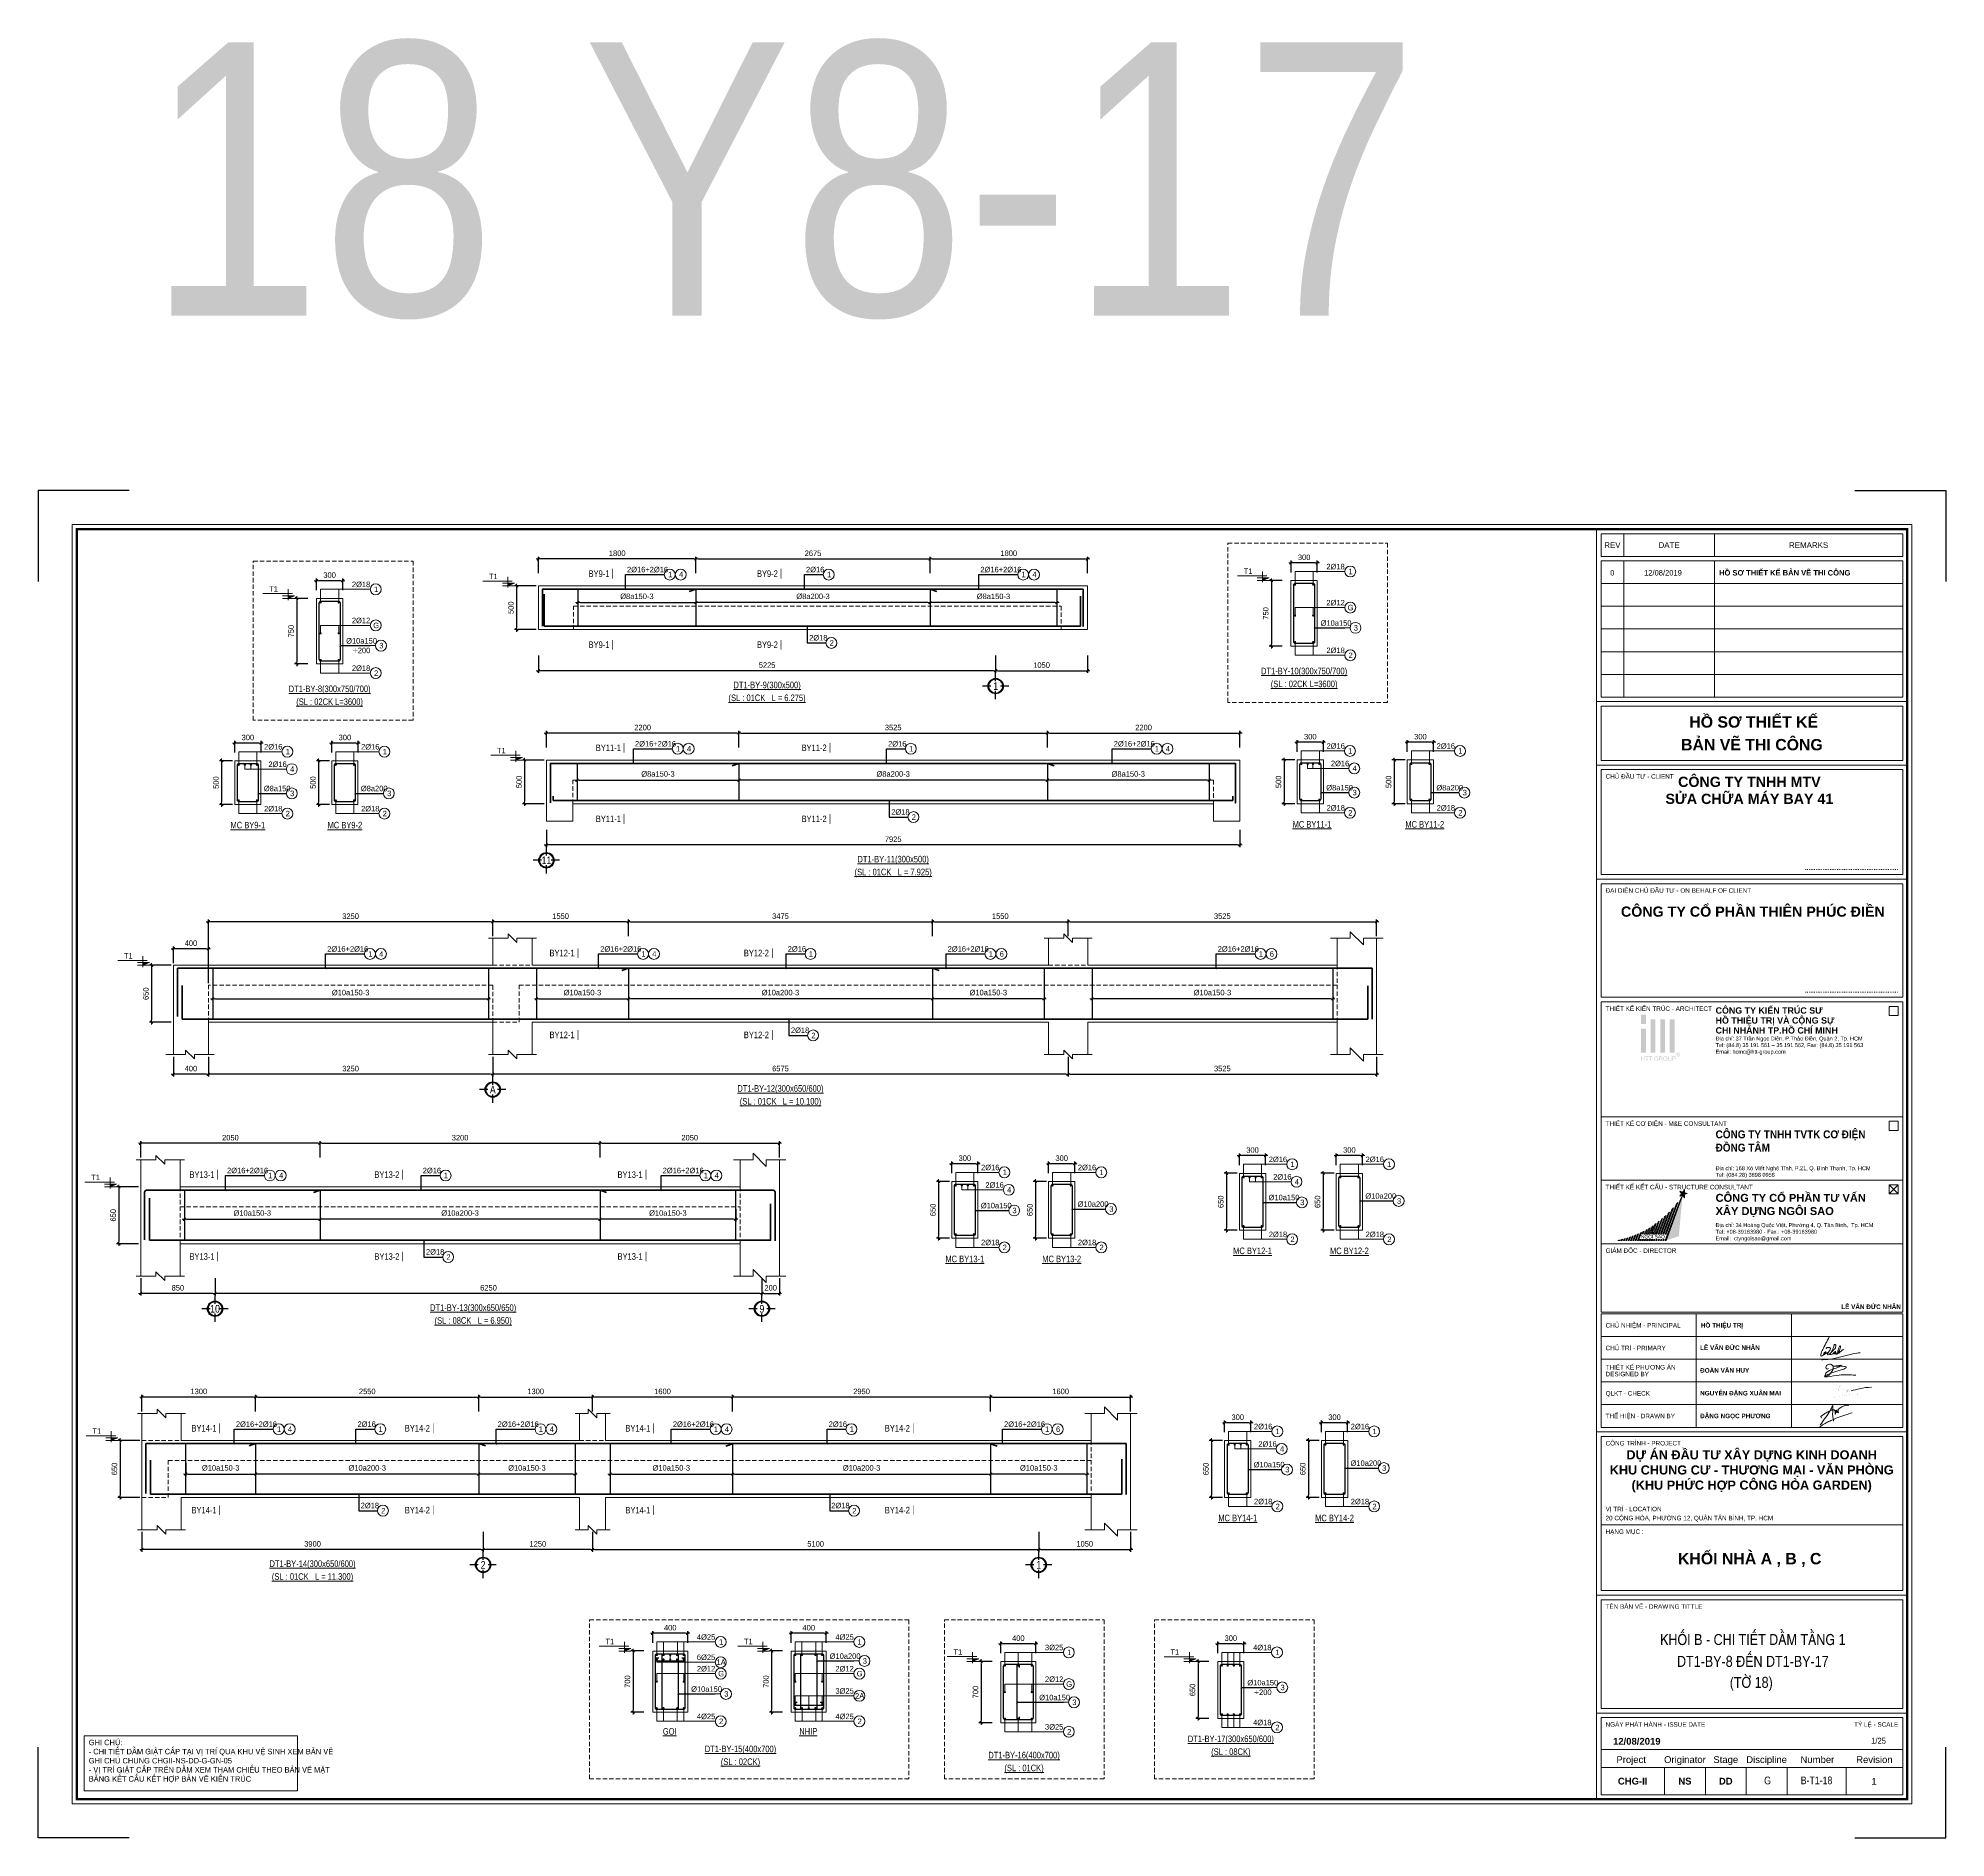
# Model space of a CAD drawing. Header units: millimetres. Extents: x 397144 to 8960116, y 345581 to 674207.
# Drawn here: x 4975456 to 4997259, y 625299 to 645871 of the extents above; entities that cross this region are included whole.
import ezdxf
from ezdxf.enums import TextEntityAlignment as Align

# ---------------------------------------------------------------- set-up
doc = ezdxf.new("R2010")
doc.units = ezdxf.units.MM
doc.header["$PDSIZE"] = -10
doc.linetypes.add('CENTER', pattern=[2, 1.25, -0.25, 0.25, -0.25])
doc.linetypes.add('HIDDEN', pattern=[0.375, 0.25, -0.125])
doc.layers.get('0').update_dxf_attribs({"linetype": 'CONTINUOUS'})
doc.layers.get('Defpoints').update_dxf_attribs({"color": 12, "linetype": 'CONTINUOUS'})
for name, color, linetype, lineweight in [('2', 2, 'CONTINUOUS', 20), ('CDAI', 8, 'CONTINUOUS', 30), ('CHG_XX_Khung ten$0$A1 BORDER$0$DGIONG', 4, 'CONTINUOUS', 13), ('CHG_XX_Khung ten$0$A1 BORDER$0$STICK', 1, 'CONTINUOUS', 9), ('CHG_XX_Khung ten$0$TEXT', 7, 'CONTINUOUS', 15), ('CHUNHO', 7, 'CENTER', 13), ('CTHEP', 2, 'CONTINUOUS', 50), ('DBAO', 3, 'CONTINUOUS', 20), ('DGIONG', 4, 'CONTINUOUS', 13), ('KTH', 150, 'CONTINUOUS', 5), ('Net khuat', 8, 'HIDDEN', 13), ('STICK', 1, 'CONTINUOUS', 9), ('TEXT', 7, 'CONTINUOUS', 15)]:
    doc.layers.add(name, color=color, linetype=linetype, lineweight=lineweight)
doc.layers.add('8', color=8, linetype='CONTINUOUS')
doc.layers.add('CHG_XX_Khung ten$0$TKTC', color=1, linetype='CONTINUOUS')
doc.layers.add('HATCH', color=7, linetype='CONTINUOUS', lineweight=5, true_color=0x2491ff)
doc.styles.add('CHG_XX_Khung ten$0$A1 BORDER$0$ARIAL', font='arial.ttf')
doc.styles.add('CHG_XX_Khung ten$0$A1 BORDER$0$Arial - Bold', font='arialbd.ttf', dxfattribs={"height": 2.5})
doc.styles.add('CHG_XX_Khung ten$0$A1 BORDER$0$Star-AvoBold', font='VAVOB_0.TTF')
doc.styles.add('CHG_XX_Khung ten$0$A1 BORDER$0$Title Block DD$0$ARIAL', font='arial.ttf')
doc.styles.add('CHG_XX_Khung ten$0$A1 BORDER$0$Title Block DD$0$Arial - Bold', font='arialbd.ttf', dxfattribs={"height": 2.5})
doc.styles.add('CHG_XX_Khung ten$0$arial', font='arial.ttf')
doc.styles.add('CHG_XX_Khung ten$0$Arial - Bold', font='arialbd.ttf')
doc.styles.add('CHG_XX_Khung ten$0$ArialB', font='arialbd.ttf')
doc.styles.add('CHG_XX_Khung ten$0$title block pccc$0$ARIAL', font='arial.ttf')
doc.styles.add('CHG_XX_Khung ten$0$title block pccc$0$Arial - Bold', font='arialbd.ttf', dxfattribs={"height": 2.5})
doc.styles.add('HELVECONDENSE', font='VHELVCN_0.TTF')
doc.styles.add('Star-HelCon', font='VHELVCN_0.TTF')
doc.styles.add('TTP-HelCon', font='VHELVCN_0.TTF')
doc.styles.add('VNI-HELVE-CONDENSE', font='VHELVCN_0.TTF')
doc.dimstyles.new('kc-25', dxfattribs={"dimtxt": 62.5, "dimasz": 20, "dimexe": 20, "dimexo": 50, "dimgap": 25, "dimtad": 3, "dimdec": 0, "dimzin": 0, "dimdsep": 46, "dimtxsty": 'VNI-HELVE-CONDENSE', "dimblk": 'DIM', "dimcen": 2.5, "dimclrd": 256, "dimclre": 154, "dimclrt": 7, "dimaunit": 1, "dimadec": 0, "dimazin": 0, "dimtfac": 1, "dimtdec": 0, "dimtix": 1, "dimtmove": 0, "dimatfit": 3, "dimldrblk": 'DOT', "dimfxl": 1, "dimtolj": 1, "dimtzin": 0, "dimarcsym": 0})
doc.dimstyles.new('TTP-25', dxfattribs={"dimscale": 25, "dimtxt": 2.5, "dimasz": 1, "dimexe": 1, "dimexo": 1, "dimgap": 0.09, "dimtad": 0, "dimdec": 4, "dimrnd": 5, "dimzin": 9, "dimdsep": 46, "dimtxsty": 'TTP-HelCon', "dimblk": 'Stick1', "dimcen": 0.09, "dimdle": 1.5, "dimclrd": 256, "dimclre": 256, "dimclrt": 7, "dimadec": 0, "dimazin": 0, "dimtfac": 1, "dimtdec": 4, "dimtmove": 0, "dimatfit": 3, "dimldrblk": '_ArchTick1', "dimfxl": 1, "dimtvp": 1, "dimtolj": 1, "dimtzin": 0, "dimarcsym": 0})

# ---------------------------------------------------------------- blocks, each defined once
blk = doc.blocks.new('Stick1')
at = {"layer": 'STICK'}
h = blk.add_hatch(color=256, dxfattribs=at)
edge = h.paths.add_edge_path()
edge.add_line((0.3, 0.5), (-0.5, -0.3))
edge.add_arc((-0.4, -0.4), 0.141, 135, 315)
edge.add_line((-0.3, -0.5), (0.5, 0.3))
edge.add_arc((0.4, 0.4), 0.141, 315, 495)
blk.add_line((1, 0), (-1, 0), dxfattribs=at)
blk.add_lwpolyline([(0.3, 0.5), (-0.5, -0.3, 1), (-0.3, -0.5), (0.5, 0.3, 1), (0.3, 0.5, 1)], format="xyb", dxfattribs=at)
blk = doc.blocks.new('*D510')
at = {"layer": 'Defpoints', "color": 0, "transparency": 16777216}
for p in [(4981174, 639918), (4981174, 639729), (4982974, 639729)]:
    blk.add_point(p, dxfattribs=at)
at = {"layer": 'KTH', "lineweight": -2, "transparency": 16777216}
for p, q in [((4981174, 639754), (4981174, 639943)), ((4982949, 639918), (4981199, 639918)), ((4982974, 639754), (4982974, 639943))]:
    blk.add_line(p, q, dxfattribs=at)
at = {"layer": 'KTH', "lineweight": -2, "transparency": 16777216, "xscale": 25, "yscale": 25, "zscale": 25, "rotation": 180}
blk.add_blockref('Stick1', (4981174, 639918), dxfattribs=at)
at = {"layer": 'KTH', "lineweight": -2, "transparency": 16777216, "xscale": 25, "yscale": 25, "zscale": 25}
blk.add_blockref('Stick1', (4982974, 639918), dxfattribs=at)
at = {"layer": 'KTH', "color": 7, "transparency": 16777216, "insert": (4982074, 639982), "char_height": 62.5, "attachment_point": 5, "style": 'TTP-HelCon'}
blk.add_mtext('\\A1;1800', dxfattribs=at)
blk = doc.blocks.new('_ArchTick1')
at = {"color": 0, "const_width": 3.81}
blk.add_lwpolyline([(-12.7, -12.7), (12.7, 12.7)], dxfattribs=at)
blk = doc.blocks.new('DIM')
h = blk.add_hatch(color=1)
h.paths.add_polyline_path([(0.5, 0.3, 1), (0.3, 0.5), (-0.2, 0), (0.2, 0)])
h.paths.add_polyline_path([(0.2, 0), (-0.2, 0), (-0.5, -0.3, 1), (-0.3, -0.5)])
at = {"color": 9}
for p, q in [((-0.2, 0), (-1.5, 0)), ((0.2, 0), (1.5, 0))]:
    blk.add_line(p, q, dxfattribs=at)
at = {"color": 1}
for p, q in [((-0.5, -0.3), (0.3, 0.5)), ((-0.3, -0.5), (0.5, 0.3)), ((-0.2, 0), (0.2, 0))]:
    blk.add_line(p, q, dxfattribs=at)
blk.add_arc((-0.4, -0.4), 0.138, 135, 315, dxfattribs=at)
blk = doc.blocks.new('*D511')
at = {"layer": 'Defpoints', "color": 0, "transparency": 16777216}
for p in [(4981174, 639610), (4980924, 639110), (4981174, 639110)]:
    blk.add_point(p, dxfattribs=at)
at = {"layer": 'KTH', "lineweight": -2, "transparency": 16777216}
for p, q in [((4981149, 639610), (4980899, 639610)), ((4980924, 639585), (4980924, 639135)), ((4981149, 639110), (4980899, 639110))]:
    blk.add_line(p, q, dxfattribs=at)
at = {"layer": 'KTH', "lineweight": -2, "transparency": 16777216, "xscale": 25, "yscale": 25, "zscale": 25}
for p, rotation in [((4980924, 639610), 90), ((4980924, 639110), 270)]:
    blk.add_blockref('Stick1', p, dxfattribs=dict(at, rotation=rotation))
at = {"layer": 'KTH', "color": 7, "transparency": 16777216, "insert": (4980860, 639360), "char_height": 62.5, "attachment_point": 5, "rotation": 90, "style": 'TTP-HelCon'}
blk.add_mtext('\\A1;500', dxfattribs=at)
blk = doc.blocks.new('CODE')
at = {"layer": 'DBAO'}
for p, q in [((-63, 0), (-138, 30)), ((-138, 30), (0, 30)), ((-138, 0), (0, 0)), ((-113, 55), (224, 55)), ((-63, -20), (-63, 105))]:
    blk.add_line(p, q, dxfattribs=at)
at = {"layer": 'HATCH', "color": 1}
blk.add_solid([(-63, 0), (-138, 30), (-63, 30)], dxfattribs=at)
blk = doc.blocks.new('*D512')
at = {"layer": 'Defpoints', "color": 0, "transparency": 16777216}
for p in [(4981174, 638838), (4986399, 638838), (4981174, 638640)]:
    blk.add_point(p, dxfattribs=at)
at = {"layer": 'KTH', "lineweight": -2, "transparency": 16777216}
for p, q in [((4981174, 638813), (4981174, 638615)), ((4986374, 638640), (4981199, 638640)), ((4986399, 638813), (4986399, 638615))]:
    blk.add_line(p, q, dxfattribs=at)
at = {"layer": 'KTH', "lineweight": -2, "transparency": 16777216, "xscale": 25, "yscale": 25, "zscale": 25, "rotation": 180}
blk.add_blockref('Stick1', (4981174, 638640), dxfattribs=at)
at = {"layer": 'KTH', "lineweight": -2, "transparency": 16777216, "xscale": 25, "yscale": 25, "zscale": 25}
blk.add_blockref('Stick1', (4986399, 638640), dxfattribs=at)
at = {"layer": 'KTH', "color": 7, "transparency": 16777216, "insert": (4983787, 638704), "char_height": 62.5, "attachment_point": 5, "style": 'TTP-HelCon'}
blk.add_mtext('\\A1;5225', dxfattribs=at)
blk = doc.blocks.new('*D513')
at = {"layer": 'Defpoints', "color": 0, "transparency": 16777216}
for p in [(4985649, 639918), (4982974, 639729), (4985649, 639729)]:
    blk.add_point(p, dxfattribs=at)
at = {"layer": 'KTH', "lineweight": -2, "transparency": 16777216}
for p, q in [((4982974, 639754), (4982974, 639943)), ((4982999, 639918), (4985624, 639918)), ((4985649, 639754), (4985649, 639943))]:
    blk.add_line(p, q, dxfattribs=at)
at = {"layer": 'KTH', "lineweight": -2, "transparency": 16777216, "xscale": 25, "yscale": 25, "zscale": 25, "rotation": 180}
blk.add_blockref('Stick1', (4982974, 639918), dxfattribs=at)
at = {"layer": 'KTH', "lineweight": -2, "transparency": 16777216, "xscale": 25, "yscale": 25, "zscale": 25}
blk.add_blockref('Stick1', (4985649, 639918), dxfattribs=at)
at = {"layer": 'KTH', "color": 7, "transparency": 16777216, "insert": (4984312, 639982), "char_height": 62.5, "attachment_point": 5, "style": 'TTP-HelCon'}
blk.add_mtext('\\A1;2675', dxfattribs=at)
blk = doc.blocks.new('*D514')
at = {"layer": 'Defpoints', "color": 0, "transparency": 16777216}
for p in [(4987449, 639918), (4985649, 639729), (4987449, 639729)]:
    blk.add_point(p, dxfattribs=at)
at = {"layer": 'KTH', "lineweight": -2, "transparency": 16777216}
for p, q in [((4985649, 639754), (4985649, 639943)), ((4985674, 639918), (4987424, 639918)), ((4987449, 639754), (4987449, 639943))]:
    blk.add_line(p, q, dxfattribs=at)
at = {"layer": 'KTH', "lineweight": -2, "transparency": 16777216, "xscale": 25, "yscale": 25, "zscale": 25, "rotation": 180}
blk.add_blockref('Stick1', (4985649, 639918), dxfattribs=at)
at = {"layer": 'KTH', "lineweight": -2, "transparency": 16777216, "xscale": 25, "yscale": 25, "zscale": 25}
blk.add_blockref('Stick1', (4987449, 639918), dxfattribs=at)
at = {"layer": 'KTH', "color": 7, "transparency": 16777216, "insert": (4986549, 639982), "char_height": 62.5, "attachment_point": 5, "style": 'TTP-HelCon'}
blk.add_mtext('\\A1;1800', dxfattribs=at)
blk = doc.blocks.new('*D515')
at = {"layer": 'Defpoints', "color": 0, "transparency": 16777216}
for p in [(4981624, 639559), (4982974, 639559), (4982974, 639419)]:
    blk.add_point(p, dxfattribs=at)
at = {"layer": 'KTH', "lineweight": -2, "transparency": 16777216}
for p, q in [((4981624, 639534), (4981624, 639394)), ((4982974, 639534), (4982974, 639394)), ((4981649, 639419), (4982949, 639419))]:
    blk.add_line(p, q, dxfattribs=at)
at = {"layer": 'KTH', "lineweight": -2, "transparency": 16777216, "xscale": 25, "yscale": 25, "zscale": 25, "rotation": 180}
blk.add_blockref('Stick1', (4981624, 639419), dxfattribs=at)
at = {"layer": 'KTH', "lineweight": -2, "transparency": 16777216, "xscale": 25, "yscale": 25, "zscale": 25}
blk.add_blockref('Stick1', (4982974, 639419), dxfattribs=at)
at = {"layer": 'KTH', "color": 7, "transparency": 16777216, "insert": (4982299, 639489), "char_height": 62.5, "attachment_point": 5, "style": 'TTP-HelCon'}
blk.add_mtext('\\A1;Þ8a150-3', dxfattribs=at)
blk = doc.blocks.new('*D516')
at = {"layer": 'Defpoints', "color": 0, "transparency": 16777216}
for p in [(4982974, 639559), (4985649, 639559), (4982974, 639419)]:
    blk.add_point(p, dxfattribs=at)
at = {"layer": 'KTH', "lineweight": -2, "transparency": 16777216}
for p, q in [((4982974, 639534), (4982974, 639394)), ((4985649, 639534), (4985649, 639394)), ((4985624, 639419), (4982999, 639419))]:
    blk.add_line(p, q, dxfattribs=at)
at = {"layer": 'KTH', "lineweight": -2, "transparency": 16777216, "xscale": 25, "yscale": 25, "zscale": 25, "rotation": 180}
blk.add_blockref('Stick1', (4982974, 639419), dxfattribs=at)
at = {"layer": 'KTH', "lineweight": -2, "transparency": 16777216, "xscale": 25, "yscale": 25, "zscale": 25}
blk.add_blockref('Stick1', (4985649, 639419), dxfattribs=at)
at = {"layer": 'KTH', "color": 7, "transparency": 16777216, "insert": (4984312, 639489), "char_height": 62.5, "attachment_point": 5, "style": 'TTP-HelCon'}
blk.add_mtext('\\A1;Þ8a200-3', dxfattribs=at)
blk = doc.blocks.new('*D517')
at = {"layer": 'Defpoints', "color": 0, "transparency": 16777216}
for p in [(4985649, 639559), (4987099, 639559), (4985649, 639419)]:
    blk.add_point(p, dxfattribs=at)
at = {"layer": 'KTH', "lineweight": -2, "transparency": 16777216}
for p, q in [((4985649, 639534), (4985649, 639394)), ((4987099, 639534), (4987099, 639394)), ((4987074, 639419), (4985674, 639419))]:
    blk.add_line(p, q, dxfattribs=at)
at = {"layer": 'KTH', "lineweight": -2, "transparency": 16777216, "xscale": 25, "yscale": 25, "zscale": 25, "rotation": 180}
blk.add_blockref('Stick1', (4985649, 639419), dxfattribs=at)
at = {"layer": 'KTH', "lineweight": -2, "transparency": 16777216, "xscale": 25, "yscale": 25, "zscale": 25}
blk.add_blockref('Stick1', (4987099, 639419), dxfattribs=at)
at = {"layer": 'KTH', "color": 7, "transparency": 16777216, "insert": (4986374, 639489), "char_height": 62.5, "attachment_point": 5, "style": 'TTP-HelCon'}
blk.add_mtext('\\A1;Þ8a150-3', dxfattribs=at)
blk = doc.blocks.new('dau truc')
blk.add_circle((0, 0), 180)
at = {"layer": '8'}
for p, q in [((-127, 0), (-345, 0)), ((0, 127), (0, 345)), ((345, 0), (127, 0)), ((0, -345), (0, -127))]:
    blk.add_line(p, q, dxfattribs=at)
blk.add_circle((0, 0), 200, dxfattribs=at)
at = {"layer": 'TEXT', "style": 'HELVECONDENSE'}
blk.add_attdef('A', text='', height=233, dxfattribs=at).set_placement((0, 0), align=Align.MIDDLE)
blk = doc.blocks.new('*D518')
at = {"layer": 'Defpoints', "color": 0, "transparency": 16777216}
for p in [(4986399, 638838), (4987449, 638838), (4987449, 638640)]:
    blk.add_point(p, dxfattribs=at)
at = {"layer": 'KTH', "lineweight": -2, "transparency": 16777216}
for p, q in [((4986399, 638813), (4986399, 638615)), ((4986424, 638640), (4987424, 638640)), ((4987449, 638813), (4987449, 638615))]:
    blk.add_line(p, q, dxfattribs=at)
at = {"layer": 'KTH', "lineweight": -2, "transparency": 16777216, "xscale": 25, "yscale": 25, "zscale": 25, "rotation": 180}
blk.add_blockref('Stick1', (4986399, 638640), dxfattribs=at)
at = {"layer": 'KTH', "lineweight": -2, "transparency": 16777216, "xscale": 25, "yscale": 25, "zscale": 25}
blk.add_blockref('Stick1', (4987449, 638640), dxfattribs=at)
at = {"layer": 'KTH', "color": 7, "transparency": 16777216, "insert": (4986924, 638704), "char_height": 62.5, "attachment_point": 5, "style": 'TTP-HelCon'}
blk.add_mtext('\\A1;1050', dxfattribs=at)
blk = doc.blocks.new('*D519')
at = {"layer": 'Defpoints', "color": 0, "transparency": 16777216}
for p in [(4981265, 637927), (4981265, 637738), (4983465, 637738)]:
    blk.add_point(p, dxfattribs=at)
at = {"layer": 'KTH', "lineweight": -2, "transparency": 16777216}
for p, q in [((4981265, 637763), (4981265, 637952)), ((4983465, 637763), (4983465, 637952)), ((4983440, 637927), (4981290, 637927))]:
    blk.add_line(p, q, dxfattribs=at)
at = {"layer": 'KTH', "lineweight": -2, "transparency": 16777216, "xscale": 25, "yscale": 25, "zscale": 25, "rotation": 180}
blk.add_blockref('Stick1', (4981265, 637927), dxfattribs=at)
at = {"layer": 'KTH', "lineweight": -2, "transparency": 16777216, "xscale": 25, "yscale": 25, "zscale": 25}
blk.add_blockref('Stick1', (4983465, 637927), dxfattribs=at)
at = {"layer": 'KTH', "color": 7, "transparency": 16777216, "insert": (4982365, 637991), "char_height": 62.5, "attachment_point": 5, "style": 'TTP-HelCon'}
blk.add_mtext('\\A1;2200', dxfattribs=at)
blk = doc.blocks.new('*D520')
at = {"layer": 'Defpoints', "color": 0, "transparency": 16777216}
for p in [(4981265, 637619), (4981015, 637119), (4981265, 637119)]:
    blk.add_point(p, dxfattribs=at)
at = {"layer": 'KTH', "lineweight": -2, "transparency": 16777216}
for p, q in [((4981240, 637619), (4980990, 637619)), ((4981015, 637594), (4981015, 637144)), ((4981240, 637119), (4980990, 637119))]:
    blk.add_line(p, q, dxfattribs=at)
at = {"layer": 'KTH', "lineweight": -2, "transparency": 16777216, "xscale": 25, "yscale": 25, "zscale": 25}
for p, rotation in [((4981015, 637619), 90), ((4981015, 637119), 270)]:
    blk.add_blockref('Stick1', p, dxfattribs=dict(at, rotation=rotation))
at = {"layer": 'KTH', "color": 7, "transparency": 16777216, "insert": (4980952, 637369), "char_height": 62.5, "attachment_point": 5, "rotation": 90, "style": 'TTP-HelCon'}
blk.add_mtext('\\A1;500', dxfattribs=at)
blk = doc.blocks.new('*D521')
at = {"layer": 'Defpoints', "color": 0, "transparency": 16777216}
for p in [(4981265, 636847), (4981265, 636649), (4989190, 636847)]:
    blk.add_point(p, dxfattribs=at)
at = {"layer": 'KTH', "lineweight": -2, "transparency": 16777216}
for p, q in [((4981265, 636822), (4981265, 636624)), ((4989165, 636649), (4981290, 636649)), ((4989190, 636822), (4989190, 636624))]:
    blk.add_line(p, q, dxfattribs=at)
at = {"layer": 'KTH', "lineweight": -2, "transparency": 16777216, "xscale": 25, "yscale": 25, "zscale": 25, "rotation": 180}
blk.add_blockref('Stick1', (4981265, 636649), dxfattribs=at)
at = {"layer": 'KTH', "lineweight": -2, "transparency": 16777216, "xscale": 25, "yscale": 25, "zscale": 25}
blk.add_blockref('Stick1', (4989190, 636649), dxfattribs=at)
at = {"layer": 'KTH', "color": 7, "transparency": 16777216, "insert": (4985228, 636713), "char_height": 62.5, "attachment_point": 5, "style": 'TTP-HelCon'}
blk.add_mtext('\\A1;7925', dxfattribs=at)
blk = doc.blocks.new('*D522')
at = {"layer": 'Defpoints', "color": 0, "transparency": 16777216}
for p in [(4983465, 637738), (4986990, 637927), (4986990, 637738)]:
    blk.add_point(p, dxfattribs=at)
at = {"layer": 'KTH', "lineweight": -2, "transparency": 16777216}
for p, q in [((4983465, 637763), (4983465, 637952)), ((4986990, 637763), (4986990, 637952)), ((4983490, 637927), (4986965, 637927))]:
    blk.add_line(p, q, dxfattribs=at)
at = {"layer": 'KTH', "lineweight": -2, "transparency": 16777216, "xscale": 25, "yscale": 25, "zscale": 25, "rotation": 180}
blk.add_blockref('Stick1', (4983465, 637927), dxfattribs=at)
at = {"layer": 'KTH', "lineweight": -2, "transparency": 16777216, "xscale": 25, "yscale": 25, "zscale": 25}
blk.add_blockref('Stick1', (4986990, 637927), dxfattribs=at)
at = {"layer": 'KTH', "color": 7, "transparency": 16777216, "insert": (4985228, 637991), "char_height": 62.5, "attachment_point": 5, "style": 'TTP-HelCon'}
blk.add_mtext('\\A1;3525', dxfattribs=at)
blk = doc.blocks.new('*D523')
at = {"layer": 'Defpoints', "color": 0, "transparency": 16777216}
for p in [(4986990, 637738), (4989190, 637927), (4989190, 637738)]:
    blk.add_point(p, dxfattribs=at)
at = {"layer": 'KTH', "lineweight": -2, "transparency": 16777216}
for p, q in [((4986990, 637763), (4986990, 637952)), ((4989190, 637763), (4989190, 637952)), ((4987015, 637927), (4989165, 637927))]:
    blk.add_line(p, q, dxfattribs=at)
at = {"layer": 'KTH', "lineweight": -2, "transparency": 16777216, "xscale": 25, "yscale": 25, "zscale": 25, "rotation": 180}
blk.add_blockref('Stick1', (4986990, 637927), dxfattribs=at)
at = {"layer": 'KTH', "lineweight": -2, "transparency": 16777216, "xscale": 25, "yscale": 25, "zscale": 25}
blk.add_blockref('Stick1', (4989190, 637927), dxfattribs=at)
at = {"layer": 'KTH', "color": 7, "transparency": 16777216, "insert": (4988090, 637991), "char_height": 62.5, "attachment_point": 5, "style": 'TTP-HelCon'}
blk.add_mtext('\\A1;2200', dxfattribs=at)
blk = doc.blocks.new('*D524')
at = {"layer": 'Defpoints', "color": 0, "transparency": 16777216}
for p in [(4981615, 637529), (4983465, 637529), (4983465, 637389)]:
    blk.add_point(p, dxfattribs=at)
at = {"layer": 'KTH', "lineweight": -2, "transparency": 16777216}
for p, q in [((4981615, 637504), (4981615, 637364)), ((4981640, 637389), (4983440, 637389)), ((4983465, 637504), (4983465, 637364))]:
    blk.add_line(p, q, dxfattribs=at)
at = {"layer": 'KTH', "lineweight": -2, "transparency": 16777216, "xscale": 25, "yscale": 25, "zscale": 25, "rotation": 180}
blk.add_blockref('Stick1', (4981615, 637389), dxfattribs=at)
at = {"layer": 'KTH', "lineweight": -2, "transparency": 16777216, "xscale": 25, "yscale": 25, "zscale": 25}
blk.add_blockref('Stick1', (4983465, 637389), dxfattribs=at)
at = {"layer": 'KTH', "color": 7, "transparency": 16777216, "insert": (4982540, 637459), "char_height": 62.5, "attachment_point": 5, "style": 'TTP-HelCon'}
blk.add_mtext('\\A1;Þ8a150-3', dxfattribs=at)
blk = doc.blocks.new('*D525')
at = {"layer": 'Defpoints', "color": 0, "transparency": 16777216}
for p in [(4983465, 637529), (4986990, 637529), (4983465, 637389)]:
    blk.add_point(p, dxfattribs=at)
at = {"layer": 'KTH', "lineweight": -2, "transparency": 16777216}
for p, q in [((4983465, 637504), (4983465, 637364)), ((4986965, 637389), (4983490, 637389)), ((4986990, 637504), (4986990, 637364))]:
    blk.add_line(p, q, dxfattribs=at)
at = {"layer": 'KTH', "lineweight": -2, "transparency": 16777216, "xscale": 25, "yscale": 25, "zscale": 25, "rotation": 180}
blk.add_blockref('Stick1', (4983465, 637389), dxfattribs=at)
at = {"layer": 'KTH', "lineweight": -2, "transparency": 16777216, "xscale": 25, "yscale": 25, "zscale": 25}
blk.add_blockref('Stick1', (4986990, 637389), dxfattribs=at)
at = {"layer": 'KTH', "color": 7, "transparency": 16777216, "insert": (4985228, 637459), "char_height": 62.5, "attachment_point": 5, "style": 'TTP-HelCon'}
blk.add_mtext('\\A1;Þ8a200-3', dxfattribs=at)
blk = doc.blocks.new('*D526')
at = {"layer": 'Defpoints', "color": 0, "transparency": 16777216}
for p in [(4986990, 637529), (4988840, 637529), (4986990, 637389)]:
    blk.add_point(p, dxfattribs=at)
at = {"layer": 'KTH', "lineweight": -2, "transparency": 16777216}
for p, q in [((4986990, 637504), (4986990, 637364)), ((4988815, 637389), (4987015, 637389)), ((4988840, 637504), (4988840, 637364))]:
    blk.add_line(p, q, dxfattribs=at)
at = {"layer": 'KTH', "lineweight": -2, "transparency": 16777216, "xscale": 25, "yscale": 25, "zscale": 25, "rotation": 180}
blk.add_blockref('Stick1', (4986990, 637389), dxfattribs=at)
at = {"layer": 'KTH', "lineweight": -2, "transparency": 16777216, "xscale": 25, "yscale": 25, "zscale": 25}
blk.add_blockref('Stick1', (4988840, 637389), dxfattribs=at)
at = {"layer": 'KTH', "color": 7, "transparency": 16777216, "insert": (4987915, 637459), "char_height": 62.5, "attachment_point": 5, "style": 'TTP-HelCon'}
blk.add_mtext('\\A1;Þ8a150-3', dxfattribs=at)
blk = doc.blocks.new('*D527')
at = {"layer": 'Defpoints', "color": 0, "transparency": 16777216}
for p in [(4976628, 633238), (4976628, 633049), (4978678, 633049)]:
    blk.add_point(p, dxfattribs=at)
at = {"layer": 'KTH', "lineweight": -2, "transparency": 16777216}
for p, q in [((4976628, 633074), (4976628, 633263)), ((4978653, 633238), (4976653, 633238)), ((4978678, 633074), (4978678, 633263))]:
    blk.add_line(p, q, dxfattribs=at)
at = {"layer": 'KTH', "lineweight": -2, "transparency": 16777216, "xscale": 25, "yscale": 25, "zscale": 25, "rotation": 180}
blk.add_blockref('Stick1', (4976628, 633238), dxfattribs=at)
at = {"layer": 'KTH', "lineweight": -2, "transparency": 16777216, "xscale": 25, "yscale": 25, "zscale": 25}
blk.add_blockref('Stick1', (4978678, 633238), dxfattribs=at)
at = {"layer": 'KTH', "color": 7, "transparency": 16777216, "insert": (4977653, 633302), "char_height": 62.5, "attachment_point": 5, "style": 'TTP-HelCon'}
blk.add_mtext('\\A1;2050', dxfattribs=at)
blk = doc.blocks.new('*D528')
at = {"layer": 'Defpoints', "color": 0, "transparency": 16777216}
for p in [(4976628, 632740), (4976378, 632090), (4976628, 632090)]:
    blk.add_point(p, dxfattribs=at)
at = {"layer": 'KTH', "lineweight": -2, "transparency": 16777216}
for p, q in [((4976603, 632740), (4976353, 632740)), ((4976378, 632715), (4976378, 632115)), ((4976603, 632090), (4976353, 632090))]:
    blk.add_line(p, q, dxfattribs=at)
at = {"layer": 'KTH', "lineweight": -2, "transparency": 16777216, "xscale": 25, "yscale": 25, "zscale": 25}
for p, rotation in [((4976378, 632740), 90), ((4976378, 632090), 270)]:
    blk.add_blockref('Stick1', p, dxfattribs=dict(at, rotation=rotation))
at = {"layer": 'KTH', "color": 7, "transparency": 16777216, "insert": (4976314, 632415), "char_height": 62.5, "attachment_point": 5, "rotation": 90, "style": 'TTP-HelCon'}
blk.add_mtext('\\A1;650', dxfattribs=at)
blk = doc.blocks.new('*D529')
at = {"layer": 'Defpoints', "color": 0, "transparency": 16777216}
for p in [(4977478, 631720), (4983728, 631720), (4977478, 631522)]:
    blk.add_point(p, dxfattribs=at)
at = {"layer": 'KTH', "lineweight": -2, "transparency": 16777216}
for p, q in [((4977478, 631695), (4977478, 631497)), ((4983728, 631695), (4983728, 631497)), ((4983703, 631522), (4977503, 631522))]:
    blk.add_line(p, q, dxfattribs=at)
at = {"layer": 'KTH', "lineweight": -2, "transparency": 16777216, "xscale": 25, "yscale": 25, "zscale": 25, "rotation": 180}
blk.add_blockref('Stick1', (4977478, 631522), dxfattribs=at)
at = {"layer": 'KTH', "lineweight": -2, "transparency": 16777216, "xscale": 25, "yscale": 25, "zscale": 25}
blk.add_blockref('Stick1', (4983728, 631522), dxfattribs=at)
at = {"layer": 'KTH', "color": 7, "transparency": 16777216, "insert": (4980603, 631586), "char_height": 62.5, "attachment_point": 5, "style": 'TTP-HelCon'}
blk.add_mtext('\\A1;6250', dxfattribs=at)
blk = doc.blocks.new('*D530')
at = {"layer": 'Defpoints', "color": 0, "transparency": 16777216}
for p in [(4981878, 633238), (4978678, 633049), (4981878, 633049)]:
    blk.add_point(p, dxfattribs=at)
at = {"layer": 'KTH', "lineweight": -2, "transparency": 16777216}
for p, q in [((4978678, 633074), (4978678, 633263)), ((4978703, 633238), (4981853, 633238)), ((4981878, 633074), (4981878, 633263))]:
    blk.add_line(p, q, dxfattribs=at)
at = {"layer": 'KTH', "lineweight": -2, "transparency": 16777216, "xscale": 25, "yscale": 25, "zscale": 25, "rotation": 180}
blk.add_blockref('Stick1', (4978678, 633238), dxfattribs=at)
at = {"layer": 'KTH', "lineweight": -2, "transparency": 16777216, "xscale": 25, "yscale": 25, "zscale": 25}
blk.add_blockref('Stick1', (4981878, 633238), dxfattribs=at)
at = {"layer": 'KTH', "color": 7, "transparency": 16777216, "insert": (4980278, 633302), "char_height": 62.5, "attachment_point": 5, "style": 'TTP-HelCon'}
blk.add_mtext('\\A1;3200', dxfattribs=at)
blk = doc.blocks.new('*D531')
at = {"layer": 'Defpoints', "color": 0, "transparency": 16777216}
for p in [(4983928, 633238), (4981878, 633049), (4983928, 633049)]:
    blk.add_point(p, dxfattribs=at)
at = {"layer": 'KTH', "lineweight": -2, "transparency": 16777216}
for p, q in [((4981878, 633074), (4981878, 633263)), ((4981903, 633238), (4983903, 633238)), ((4983928, 633074), (4983928, 633263))]:
    blk.add_line(p, q, dxfattribs=at)
at = {"layer": 'KTH', "lineweight": -2, "transparency": 16777216, "xscale": 25, "yscale": 25, "zscale": 25, "rotation": 180}
blk.add_blockref('Stick1', (4981878, 633238), dxfattribs=at)
at = {"layer": 'KTH', "lineweight": -2, "transparency": 16777216, "xscale": 25, "yscale": 25, "zscale": 25}
blk.add_blockref('Stick1', (4983928, 633238), dxfattribs=at)
at = {"layer": 'KTH', "color": 7, "transparency": 16777216, "insert": (4982903, 633302), "char_height": 62.5, "attachment_point": 5, "style": 'TTP-HelCon'}
blk.add_mtext('\\A1;2050', dxfattribs=at)
blk = doc.blocks.new('*D532')
at = {"layer": 'Defpoints', "color": 0, "transparency": 16777216}
for p in [(4977128, 632510), (4978678, 632510), (4978678, 632370)]:
    blk.add_point(p, dxfattribs=at)
at = {"layer": 'KTH', "lineweight": -2, "transparency": 16777216}
for p, q in [((4977128, 632485), (4977128, 632345)), ((4977153, 632370), (4978653, 632370)), ((4978678, 632485), (4978678, 632345))]:
    blk.add_line(p, q, dxfattribs=at)
at = {"layer": 'KTH', "lineweight": -2, "transparency": 16777216, "xscale": 25, "yscale": 25, "zscale": 25, "rotation": 180}
blk.add_blockref('Stick1', (4977128, 632370), dxfattribs=at)
at = {"layer": 'KTH', "lineweight": -2, "transparency": 16777216, "xscale": 25, "yscale": 25, "zscale": 25}
blk.add_blockref('Stick1', (4978678, 632370), dxfattribs=at)
at = {"layer": 'KTH', "color": 7, "transparency": 16777216, "insert": (4977903, 632440), "char_height": 62.5, "attachment_point": 5, "style": 'TTP-HelCon'}
blk.add_mtext('\\A1;Þ10a150-3', dxfattribs=at)
blk = doc.blocks.new('*D533')
at = {"layer": 'Defpoints', "color": 0, "transparency": 16777216}
for p in [(4978678, 632510), (4981878, 632510), (4978678, 632370)]:
    blk.add_point(p, dxfattribs=at)
at = {"layer": 'KTH', "lineweight": -2, "transparency": 16777216}
for p, q in [((4978678, 632485), (4978678, 632345)), ((4981853, 632370), (4978703, 632370)), ((4981878, 632485), (4981878, 632345))]:
    blk.add_line(p, q, dxfattribs=at)
at = {"layer": 'KTH', "lineweight": -2, "transparency": 16777216, "xscale": 25, "yscale": 25, "zscale": 25, "rotation": 180}
blk.add_blockref('Stick1', (4978678, 632370), dxfattribs=at)
at = {"layer": 'KTH', "lineweight": -2, "transparency": 16777216, "xscale": 25, "yscale": 25, "zscale": 25}
blk.add_blockref('Stick1', (4981878, 632370), dxfattribs=at)
at = {"layer": 'KTH', "color": 7, "transparency": 16777216, "insert": (4980278, 632440), "char_height": 62.5, "attachment_point": 5, "style": 'TTP-HelCon'}
blk.add_mtext('\\A1;Þ10a200-3', dxfattribs=at)
blk = doc.blocks.new('*D534')
at = {"layer": 'Defpoints', "color": 0, "transparency": 16777216}
for p in [(4981878, 632510), (4983428, 632510), (4981878, 632370)]:
    blk.add_point(p, dxfattribs=at)
at = {"layer": 'KTH', "lineweight": -2, "transparency": 16777216}
for p, q in [((4981878, 632485), (4981878, 632345)), ((4983403, 632370), (4981903, 632370)), ((4983428, 632485), (4983428, 632345))]:
    blk.add_line(p, q, dxfattribs=at)
at = {"layer": 'KTH', "lineweight": -2, "transparency": 16777216, "xscale": 25, "yscale": 25, "zscale": 25, "rotation": 180}
blk.add_blockref('Stick1', (4981878, 632370), dxfattribs=at)
at = {"layer": 'KTH', "lineweight": -2, "transparency": 16777216, "xscale": 25, "yscale": 25, "zscale": 25}
blk.add_blockref('Stick1', (4983428, 632370), dxfattribs=at)
at = {"layer": 'KTH', "color": 7, "transparency": 16777216, "insert": (4982653, 632440), "char_height": 62.5, "attachment_point": 5, "style": 'TTP-HelCon'}
blk.add_mtext('\\A1;Þ10a150-3', dxfattribs=at)
blk = doc.blocks.new('*D535')
at = {"layer": 'Defpoints', "color": 0, "transparency": 16777216}
for p in [(4977002, 635273), (4976752, 634623), (4977002, 634623)]:
    blk.add_point(p, dxfattribs=at)
at = {"layer": 'KTH', "lineweight": -2, "transparency": 16777216}
for p, q in [((4976977, 635273), (4976727, 635273)), ((4976752, 635248), (4976752, 634648)), ((4976977, 634623), (4976727, 634623))]:
    blk.add_line(p, q, dxfattribs=at)
at = {"layer": 'KTH', "lineweight": -2, "transparency": 16777216, "xscale": 25, "yscale": 25, "zscale": 25}
for p, rotation in [((4976752, 635273), 90), ((4976752, 634623), 270)]:
    blk.add_blockref('Stick1', p, dxfattribs=dict(at, rotation=rotation))
at = {"layer": 'KTH', "color": 7, "transparency": 16777216, "insert": (4976688, 634948), "char_height": 62.5, "attachment_point": 5, "rotation": 90, "style": 'TTP-HelCon'}
blk.add_mtext('\\A1;650', dxfattribs=at)
blk = doc.blocks.new('*D536')
at = {"layer": 'Defpoints', "color": 0, "transparency": 16777216}
for p in [(4981152, 635044), (4982202, 635044), (4982202, 634890)]:
    blk.add_point(p, dxfattribs=at)
at = {"layer": 'KTH', "lineweight": -2, "transparency": 16777216}
for p, q in [((4981152, 635019), (4981152, 634865)), ((4982202, 635019), (4982202, 634865)), ((4981177, 634890), (4982177, 634890))]:
    blk.add_line(p, q, dxfattribs=at)
at = {"layer": 'KTH', "lineweight": -2, "transparency": 16777216, "xscale": 25, "yscale": 25, "zscale": 25, "rotation": 180}
blk.add_blockref('Stick1', (4981152, 634890), dxfattribs=at)
at = {"layer": 'KTH', "lineweight": -2, "transparency": 16777216, "xscale": 25, "yscale": 25, "zscale": 25}
blk.add_blockref('Stick1', (4982202, 634890), dxfattribs=at)
at = {"layer": 'KTH', "color": 7, "transparency": 16777216, "insert": (4981677, 634960), "char_height": 62.5, "attachment_point": 5, "style": 'TTP-HelCon'}
blk.add_mtext('\\A1;Þ10a150-3', dxfattribs=at)
blk = doc.blocks.new('*D537')
at = {"layer": 'Defpoints', "color": 0, "transparency": 16777216}
for p in [(4980652, 635771), (4980652, 635582), (4982202, 635582)]:
    blk.add_point(p, dxfattribs=at)
at = {"layer": 'KTH', "lineweight": -2, "transparency": 16777216}
for p, q in [((4980652, 635607), (4980652, 635796)), ((4982177, 635771), (4980677, 635771)), ((4982202, 635607), (4982202, 635796))]:
    blk.add_line(p, q, dxfattribs=at)
at = {"layer": 'KTH', "lineweight": -2, "transparency": 16777216, "xscale": 25, "yscale": 25, "zscale": 25, "rotation": 180}
blk.add_blockref('Stick1', (4980652, 635771), dxfattribs=at)
at = {"layer": 'KTH', "lineweight": -2, "transparency": 16777216, "xscale": 25, "yscale": 25, "zscale": 25}
blk.add_blockref('Stick1', (4982202, 635771), dxfattribs=at)
at = {"layer": 'KTH', "color": 7, "transparency": 16777216, "insert": (4981427, 635834), "char_height": 62.5, "attachment_point": 5, "style": 'TTP-HelCon'}
blk.add_mtext('\\A1;1550', dxfattribs=at)
blk = doc.blocks.new('*D538')
at = {"layer": 'Defpoints', "color": 0, "transparency": 16777216}
for p in [(4985677, 635771), (4982202, 635582), (4985677, 635582)]:
    blk.add_point(p, dxfattribs=at)
at = {"layer": 'KTH', "lineweight": -2, "transparency": 16777216}
for p, q in [((4982202, 635607), (4982202, 635796)), ((4982227, 635771), (4985652, 635771)), ((4985677, 635607), (4985677, 635796))]:
    blk.add_line(p, q, dxfattribs=at)
at = {"layer": 'KTH', "lineweight": -2, "transparency": 16777216, "xscale": 25, "yscale": 25, "zscale": 25, "rotation": 180}
blk.add_blockref('Stick1', (4982202, 635771), dxfattribs=at)
at = {"layer": 'KTH', "lineweight": -2, "transparency": 16777216, "xscale": 25, "yscale": 25, "zscale": 25}
blk.add_blockref('Stick1', (4985677, 635771), dxfattribs=at)
at = {"layer": 'KTH', "color": 7, "transparency": 16777216, "insert": (4983940, 635834), "char_height": 62.5, "attachment_point": 5, "style": 'TTP-HelCon'}
blk.add_mtext('\\A1;3475', dxfattribs=at)
blk = doc.blocks.new('*D539')
at = {"layer": 'Defpoints', "color": 0, "transparency": 16777216}
for p in [(4990752, 635771), (4987227, 635582), (4990752, 635582)]:
    blk.add_point(p, dxfattribs=at)
at = {"layer": 'KTH', "lineweight": -2, "transparency": 16777216}
for p, q in [((4987227, 635607), (4987227, 635796)), ((4987252, 635771), (4990727, 635771)), ((4990752, 635607), (4990752, 635796))]:
    blk.add_line(p, q, dxfattribs=at)
at = {"layer": 'KTH', "lineweight": -2, "transparency": 16777216, "xscale": 25, "yscale": 25, "zscale": 25, "rotation": 180}
blk.add_blockref('Stick1', (4987227, 635771), dxfattribs=at)
at = {"layer": 'KTH', "lineweight": -2, "transparency": 16777216, "xscale": 25, "yscale": 25, "zscale": 25}
blk.add_blockref('Stick1', (4990752, 635771), dxfattribs=at)
at = {"layer": 'KTH', "color": 7, "transparency": 16777216, "insert": (4988990, 635834), "char_height": 62.5, "attachment_point": 5, "style": 'TTP-HelCon'}
blk.add_mtext('\\A1;3525', dxfattribs=at)
blk = doc.blocks.new('*D540')
at = {"layer": 'Defpoints', "color": 0, "transparency": 16777216}
for p in [(4980652, 634253), (4987227, 634253), (4980652, 634028)]:
    blk.add_point(p, dxfattribs=at)
at = {"layer": 'KTH', "lineweight": -2, "transparency": 16777216}
for p, q in [((4980652, 634228), (4980652, 634003)), ((4987202, 634028), (4980677, 634028)), ((4987227, 634228), (4987227, 634003))]:
    blk.add_line(p, q, dxfattribs=at)
at = {"layer": 'KTH', "lineweight": -2, "transparency": 16777216, "xscale": 25, "yscale": 25, "zscale": 25, "rotation": 180}
blk.add_blockref('Stick1', (4980652, 634028), dxfattribs=at)
at = {"layer": 'KTH', "lineweight": -2, "transparency": 16777216, "xscale": 25, "yscale": 25, "zscale": 25}
blk.add_blockref('Stick1', (4987227, 634028), dxfattribs=at)
at = {"layer": 'KTH', "color": 7, "transparency": 16777216, "insert": (4983940, 634092), "char_height": 62.5, "attachment_point": 5, "style": 'TTP-HelCon'}
blk.add_mtext('\\A1;6575', dxfattribs=at)
blk = doc.blocks.new('*D541')
at = {"layer": 'Defpoints', "color": 0, "transparency": 16777216}
for p in [(4987227, 634253), (4990752, 634253), (4990752, 634028)]:
    blk.add_point(p, dxfattribs=at)
at = {"layer": 'KTH', "lineweight": -2, "transparency": 16777216}
for p, q in [((4987227, 634228), (4987227, 634003)), ((4987252, 634028), (4990727, 634028)), ((4990752, 634228), (4990752, 634003))]:
    blk.add_line(p, q, dxfattribs=at)
at = {"layer": 'KTH', "lineweight": -2, "transparency": 16777216, "xscale": 25, "yscale": 25, "zscale": 25, "rotation": 180}
blk.add_blockref('Stick1', (4987227, 634028), dxfattribs=at)
at = {"layer": 'KTH', "lineweight": -2, "transparency": 16777216, "xscale": 25, "yscale": 25, "zscale": 25}
blk.add_blockref('Stick1', (4990752, 634028), dxfattribs=at)
at = {"layer": 'KTH', "color": 7, "transparency": 16777216, "insert": (4988990, 634092), "char_height": 62.5, "attachment_point": 5, "style": 'TTP-HelCon'}
blk.add_mtext('\\A1;3525', dxfattribs=at)
blk = doc.blocks.new('*D542')
at = {"layer": 'Defpoints', "color": 0, "transparency": 16777216}
for p in [(4982202, 635044), (4985677, 635044), (4982202, 634890)]:
    blk.add_point(p, dxfattribs=at)
at = {"layer": 'KTH', "lineweight": -2, "transparency": 16777216}
for p, q in [((4982202, 635019), (4982202, 634865)), ((4985677, 635019), (4985677, 634865)), ((4985652, 634890), (4982227, 634890))]:
    blk.add_line(p, q, dxfattribs=at)
at = {"layer": 'KTH', "lineweight": -2, "transparency": 16777216, "xscale": 25, "yscale": 25, "zscale": 25, "rotation": 180}
blk.add_blockref('Stick1', (4982202, 634890), dxfattribs=at)
at = {"layer": 'KTH', "lineweight": -2, "transparency": 16777216, "xscale": 25, "yscale": 25, "zscale": 25}
blk.add_blockref('Stick1', (4985677, 634890), dxfattribs=at)
at = {"layer": 'KTH', "color": 7, "transparency": 16777216, "insert": (4983940, 634960), "char_height": 62.5, "attachment_point": 5, "style": 'TTP-HelCon'}
blk.add_mtext('\\A1;Þ10a200-3', dxfattribs=at)
blk = doc.blocks.new('*D543')
at = {"layer": 'Defpoints', "color": 0, "transparency": 16777216}
for p in [(4987502, 635044), (4990252, 635044), (4987502, 634890)]:
    blk.add_point(p, dxfattribs=at)
at = {"layer": 'KTH', "lineweight": -2, "transparency": 16777216}
for p, q in [((4987502, 635019), (4987502, 634865)), ((4990252, 635019), (4990252, 634865)), ((4990227, 634890), (4987527, 634890))]:
    blk.add_line(p, q, dxfattribs=at)
at = {"layer": 'KTH', "lineweight": -2, "transparency": 16777216, "xscale": 25, "yscale": 25, "zscale": 25, "rotation": 180}
blk.add_blockref('Stick1', (4987502, 634890), dxfattribs=at)
at = {"layer": 'KTH', "lineweight": -2, "transparency": 16777216, "xscale": 25, "yscale": 25, "zscale": 25}
blk.add_blockref('Stick1', (4990252, 634890), dxfattribs=at)
at = {"layer": 'KTH', "color": 7, "transparency": 16777216, "insert": (4988877, 634960), "char_height": 62.5, "attachment_point": 5, "style": 'TTP-HelCon'}
blk.add_mtext('\\A1;Þ10a150-3', dxfattribs=at)
blk = doc.blocks.new('MC')
at = {"layer": 'CTHEP', "const_width": 10}
blk.add_lwpolyline([(0, 150), (0, 0)], dxfattribs=at)
at = {"layer": 'TEXT', "style": 'TTP-HelCon'}
blk.add_attdef('A', text='', height=100, dxfattribs=at).set_placement((-50, 26), align=Align.RIGHT)
blk = doc.blocks.new('*D544')
at = {"layer": 'Defpoints', "color": 0, "transparency": 16777216}
for p in [(4983728, 631720), (4983928, 631720), (4983928, 631522)]:
    blk.add_point(p, dxfattribs=at)
at = {"layer": 'KTH', "lineweight": -2, "transparency": 16777216}
for p, q in [((4983728, 631695), (4983728, 631497)), ((4983928, 631695), (4983928, 631497)), ((4983753, 631522), (4983903, 631522))]:
    blk.add_line(p, q, dxfattribs=at)
at = {"layer": 'KTH', "lineweight": -2, "transparency": 16777216, "xscale": 25, "yscale": 25, "zscale": 25, "rotation": 180}
blk.add_blockref('Stick1', (4983728, 631522), dxfattribs=at)
at = {"layer": 'KTH', "lineweight": -2, "transparency": 16777216, "xscale": 25, "yscale": 25, "zscale": 25}
blk.add_blockref('Stick1', (4983928, 631522), dxfattribs=at)
at = {"layer": 'KTH', "color": 7, "transparency": 16777216, "insert": (4983828, 631586), "char_height": 62.5, "attachment_point": 5, "style": 'TTP-HelCon'}
blk.add_mtext('\\A1;200', dxfattribs=at)
blk = doc.blocks.new('*D545')
at = {"layer": 'Defpoints', "color": 0, "transparency": 16777216}
for p in [(4976628, 631720), (4977478, 631720), (4976628, 631522)]:
    blk.add_point(p, dxfattribs=at)
at = {"layer": 'KTH', "lineweight": -2, "transparency": 16777216}
for p, q in [((4976628, 631695), (4976628, 631497)), ((4977478, 631695), (4977478, 631497)), ((4977453, 631522), (4976653, 631522))]:
    blk.add_line(p, q, dxfattribs=at)
at = {"layer": 'KTH', "lineweight": -2, "transparency": 16777216, "xscale": 25, "yscale": 25, "zscale": 25, "rotation": 180}
blk.add_blockref('Stick1', (4976628, 631522), dxfattribs=at)
at = {"layer": 'KTH', "lineweight": -2, "transparency": 16777216, "xscale": 25, "yscale": 25, "zscale": 25}
blk.add_blockref('Stick1', (4977478, 631522), dxfattribs=at)
at = {"layer": 'KTH', "color": 7, "transparency": 16777216, "insert": (4977053, 631586), "char_height": 62.5, "attachment_point": 5, "style": 'TTP-HelCon'}
blk.add_mtext('\\A1;850', dxfattribs=at)
blk = doc.blocks.new('*D546')
at = {"layer": 'Defpoints', "color": 0, "transparency": 16777216}
for p in [(4976642, 629841), (4976392, 629191), (4976642, 629191)]:
    blk.add_point(p, dxfattribs=at)
at = {"layer": 'KTH', "lineweight": -2, "transparency": 16777216}
for p, q in [((4976617, 629841), (4976367, 629841)), ((4976392, 629816), (4976392, 629216)), ((4976617, 629191), (4976367, 629191))]:
    blk.add_line(p, q, dxfattribs=at)
at = {"layer": 'KTH', "lineweight": -2, "transparency": 16777216, "xscale": 25, "yscale": 25, "zscale": 25}
for p, rotation in [((4976392, 629841), 90), ((4976392, 629191), 270)]:
    blk.add_blockref('Stick1', p, dxfattribs=dict(at, rotation=rotation))
at = {"layer": 'KTH', "color": 7, "transparency": 16777216, "insert": (4976328, 629516), "char_height": 62.5, "attachment_point": 5, "rotation": 90, "style": 'TTP-HelCon'}
blk.add_mtext('\\A1;650', dxfattribs=at)
blk = doc.blocks.new('*D547')
at = {"layer": 'Defpoints', "color": 0, "transparency": 16777216}
for p in [(4977142, 629612), (4977942, 629612), (4977942, 629457)]:
    blk.add_point(p, dxfattribs=at)
at = {"layer": 'KTH', "lineweight": -2, "transparency": 16777216}
for p, q in [((4977142, 629587), (4977142, 629432)), ((4977167, 629457), (4977917, 629457)), ((4977942, 629587), (4977942, 629432))]:
    blk.add_line(p, q, dxfattribs=at)
at = {"layer": 'KTH', "lineweight": -2, "transparency": 16777216, "xscale": 25, "yscale": 25, "zscale": 25, "rotation": 180}
blk.add_blockref('Stick1', (4977142, 629457), dxfattribs=at)
at = {"layer": 'KTH', "lineweight": -2, "transparency": 16777216, "xscale": 25, "yscale": 25, "zscale": 25}
blk.add_blockref('Stick1', (4977942, 629457), dxfattribs=at)
at = {"layer": 'KTH', "color": 7, "transparency": 16777216, "insert": (4977542, 629527), "char_height": 62.5, "attachment_point": 5, "style": 'TTP-HelCon'}
blk.add_mtext('\\A1;Þ10a150-3', dxfattribs=at)
blk = doc.blocks.new('*D548')
at = {"layer": 'Defpoints', "color": 0, "transparency": 16777216}
for p in [(4976642, 630338), (4976642, 630149), (4977942, 630149)]:
    blk.add_point(p, dxfattribs=at)
at = {"layer": 'KTH', "lineweight": -2, "transparency": 16777216}
for p, q in [((4976642, 630174), (4976642, 630363)), ((4977917, 630338), (4976667, 630338)), ((4977942, 630174), (4977942, 630363))]:
    blk.add_line(p, q, dxfattribs=at)
at = {"layer": 'KTH', "lineweight": -2, "transparency": 16777216, "xscale": 25, "yscale": 25, "zscale": 25, "rotation": 180}
blk.add_blockref('Stick1', (4976642, 630338), dxfattribs=at)
at = {"layer": 'KTH', "lineweight": -2, "transparency": 16777216, "xscale": 25, "yscale": 25, "zscale": 25}
blk.add_blockref('Stick1', (4977942, 630338), dxfattribs=at)
at = {"layer": 'KTH', "color": 7, "transparency": 16777216, "insert": (4977292, 630402), "char_height": 62.5, "attachment_point": 5, "style": 'TTP-HelCon'}
blk.add_mtext('\\A1;1300', dxfattribs=at)
blk = doc.blocks.new('*D549')
at = {"layer": 'Defpoints', "color": 0, "transparency": 16777216}
for p in [(4980492, 630338), (4977942, 630149), (4980492, 630174)]:
    blk.add_point(p, dxfattribs=at)
at = {"layer": 'KTH', "lineweight": -2, "transparency": 16777216}
for p, q in [((4977942, 630174), (4977942, 630363)), ((4977967, 630338), (4980467, 630338)), ((4980492, 630199), (4980492, 630363))]:
    blk.add_line(p, q, dxfattribs=at)
at = {"layer": 'KTH', "lineweight": -2, "transparency": 16777216, "xscale": 25, "yscale": 25, "zscale": 25, "rotation": 180}
blk.add_blockref('Stick1', (4977942, 630338), dxfattribs=at)
at = {"layer": 'KTH', "lineweight": -2, "transparency": 16777216, "xscale": 25, "yscale": 25, "zscale": 25}
blk.add_blockref('Stick1', (4980492, 630338), dxfattribs=at)
at = {"layer": 'KTH', "color": 7, "transparency": 16777216, "insert": (4979217, 630402), "char_height": 62.5, "attachment_point": 5, "style": 'TTP-HelCon'}
blk.add_mtext('\\A1;2550', dxfattribs=at)
blk = doc.blocks.new('*D550')
at = {"layer": 'Defpoints', "color": 0, "transparency": 16777216}
for p in [(4987942, 630338), (4986342, 630149), (4987942, 630149)]:
    blk.add_point(p, dxfattribs=at)
at = {"layer": 'KTH', "lineweight": -2, "transparency": 16777216}
for p, q in [((4986342, 630174), (4986342, 630363)), ((4986367, 630338), (4987917, 630338)), ((4987942, 630174), (4987942, 630363))]:
    blk.add_line(p, q, dxfattribs=at)
at = {"layer": 'KTH', "lineweight": -2, "transparency": 16777216, "xscale": 25, "yscale": 25, "zscale": 25, "rotation": 180}
blk.add_blockref('Stick1', (4986342, 630338), dxfattribs=at)
at = {"layer": 'KTH', "lineweight": -2, "transparency": 16777216, "xscale": 25, "yscale": 25, "zscale": 25}
blk.add_blockref('Stick1', (4987942, 630338), dxfattribs=at)
at = {"layer": 'KTH', "color": 7, "transparency": 16777216, "insert": (4987142, 630402), "char_height": 62.5, "attachment_point": 5, "style": 'TTP-HelCon'}
blk.add_mtext('\\A1;1600', dxfattribs=at)
blk = doc.blocks.new('*D551')
at = {"layer": 'Defpoints', "color": 0, "transparency": 16777216}
for p in [(4980542, 628821), (4981792, 628821), (4980542, 628595)]:
    blk.add_point(p, dxfattribs=at)
at = {"layer": 'KTH', "lineweight": -2, "transparency": 16777216}
for p, q in [((4980542, 628796), (4980542, 628570)), ((4981792, 628796), (4981792, 628570)), ((4981767, 628595), (4980567, 628595))]:
    blk.add_line(p, q, dxfattribs=at)
at = {"layer": 'KTH', "lineweight": -2, "transparency": 16777216, "xscale": 25, "yscale": 25, "zscale": 25, "rotation": 180}
blk.add_blockref('Stick1', (4980542, 628595), dxfattribs=at)
at = {"layer": 'KTH', "lineweight": -2, "transparency": 16777216, "xscale": 25, "yscale": 25, "zscale": 25}
blk.add_blockref('Stick1', (4981792, 628595), dxfattribs=at)
at = {"layer": 'KTH', "color": 7, "transparency": 16777216, "insert": (4981167, 628659), "char_height": 62.5, "attachment_point": 5, "style": 'TTP-HelCon'}
blk.add_mtext('\\A1;1250', dxfattribs=at)
blk = doc.blocks.new('*D552')
at = {"layer": 'Defpoints', "color": 0, "transparency": 16777216}
for p in [(4981792, 628821), (4986892, 628821), (4986892, 628595)]:
    blk.add_point(p, dxfattribs=at)
at = {"layer": 'KTH', "lineweight": -2, "transparency": 16777216}
for p, q in [((4981792, 628796), (4981792, 628570)), ((4986892, 628796), (4986892, 628570)), ((4981817, 628595), (4986867, 628595))]:
    blk.add_line(p, q, dxfattribs=at)
at = {"layer": 'KTH', "lineweight": -2, "transparency": 16777216, "xscale": 25, "yscale": 25, "zscale": 25, "rotation": 180}
blk.add_blockref('Stick1', (4981792, 628595), dxfattribs=at)
at = {"layer": 'KTH', "lineweight": -2, "transparency": 16777216, "xscale": 25, "yscale": 25, "zscale": 25}
blk.add_blockref('Stick1', (4986892, 628595), dxfattribs=at)
at = {"layer": 'KTH', "color": 7, "transparency": 16777216, "insert": (4984342, 628659), "char_height": 62.5, "attachment_point": 5, "style": 'TTP-HelCon'}
blk.add_mtext('\\A1;5100', dxfattribs=at)
blk = doc.blocks.new('*D553')
at = {"layer": 'Defpoints', "color": 0, "transparency": 16777216}
for p in [(4977942, 629612), (4977942, 629457), (4980492, 629612)]:
    blk.add_point(p, dxfattribs=at)
at = {"layer": 'KTH', "lineweight": -2, "transparency": 16777216}
for p, q in [((4977942, 629587), (4977942, 629432)), ((4980467, 629457), (4977967, 629457)), ((4980492, 629587), (4980492, 629432))]:
    blk.add_line(p, q, dxfattribs=at)
at = {"layer": 'KTH', "lineweight": -2, "transparency": 16777216, "xscale": 25, "yscale": 25, "zscale": 25, "rotation": 180}
blk.add_blockref('Stick1', (4977942, 629457), dxfattribs=at)
at = {"layer": 'KTH', "lineweight": -2, "transparency": 16777216, "xscale": 25, "yscale": 25, "zscale": 25}
blk.add_blockref('Stick1', (4980492, 629457), dxfattribs=at)
at = {"layer": 'KTH', "color": 7, "transparency": 16777216, "insert": (4979217, 629527), "char_height": 62.5, "attachment_point": 5, "style": 'TTP-HelCon'}
blk.add_mtext('\\A1;Þ10a200-3', dxfattribs=at)
blk = doc.blocks.new('*D554')
at = {"layer": 'Defpoints', "color": 0, "transparency": 16777216}
for p in [(4986342, 629612), (4986342, 629457), (4987442, 629612)]:
    blk.add_point(p, dxfattribs=at)
at = {"layer": 'KTH', "lineweight": -2, "transparency": 16777216}
for p, q in [((4986342, 629587), (4986342, 629432)), ((4987417, 629457), (4986367, 629457)), ((4987442, 629587), (4987442, 629432))]:
    blk.add_line(p, q, dxfattribs=at)
at = {"layer": 'KTH', "lineweight": -2, "transparency": 16777216, "xscale": 25, "yscale": 25, "zscale": 25, "rotation": 180}
blk.add_blockref('Stick1', (4986342, 629457), dxfattribs=at)
at = {"layer": 'KTH', "lineweight": -2, "transparency": 16777216, "xscale": 25, "yscale": 25, "zscale": 25}
blk.add_blockref('Stick1', (4987442, 629457), dxfattribs=at)
at = {"layer": 'KTH', "color": 7, "transparency": 16777216, "insert": (4986892, 629527), "char_height": 62.5, "attachment_point": 5, "style": 'TTP-HelCon'}
blk.add_mtext('\\A1;Þ10a150-3', dxfattribs=at)
blk = doc.blocks.new('*D555')
at = {"layer": 'Defpoints', "color": 0, "transparency": 16777216}
for p in [(4976642, 628821), (4980542, 628821), (4976642, 628595)]:
    blk.add_point(p, dxfattribs=at)
at = {"layer": 'KTH', "lineweight": -2, "transparency": 16777216}
for p, q in [((4976642, 628796), (4976642, 628570)), ((4980542, 628796), (4980542, 628570)), ((4980517, 628595), (4976667, 628595))]:
    blk.add_line(p, q, dxfattribs=at)
at = {"layer": 'KTH', "lineweight": -2, "transparency": 16777216, "xscale": 25, "yscale": 25, "zscale": 25, "rotation": 180}
blk.add_blockref('Stick1', (4976642, 628595), dxfattribs=at)
at = {"layer": 'KTH', "lineweight": -2, "transparency": 16777216, "xscale": 25, "yscale": 25, "zscale": 25}
blk.add_blockref('Stick1', (4980542, 628595), dxfattribs=at)
at = {"layer": 'KTH', "color": 7, "transparency": 16777216, "insert": (4978592, 628659), "char_height": 62.5, "attachment_point": 5, "style": 'TTP-HelCon'}
blk.add_mtext('\\A1;3900', dxfattribs=at)
blk = doc.blocks.new('*D556')
at = {"layer": 'Defpoints', "color": 0, "transparency": 16777216}
for p in [(4983392, 629612), (4986342, 629612), (4986342, 629457)]:
    blk.add_point(p, dxfattribs=at)
at = {"layer": 'KTH', "lineweight": -2, "transparency": 16777216}
for p, q in [((4983392, 629587), (4983392, 629432)), ((4983417, 629457), (4986317, 629457)), ((4986342, 629587), (4986342, 629432))]:
    blk.add_line(p, q, dxfattribs=at)
at = {"layer": 'KTH', "lineweight": -2, "transparency": 16777216, "xscale": 25, "yscale": 25, "zscale": 25, "rotation": 180}
blk.add_blockref('Stick1', (4983392, 629457), dxfattribs=at)
at = {"layer": 'KTH', "lineweight": -2, "transparency": 16777216, "xscale": 25, "yscale": 25, "zscale": 25}
blk.add_blockref('Stick1', (4986342, 629457), dxfattribs=at)
at = {"layer": 'KTH', "color": 7, "transparency": 16777216, "insert": (4984867, 629527), "char_height": 62.5, "attachment_point": 5, "style": 'TTP-HelCon'}
blk.add_mtext('\\A1;Þ10a200-3', dxfattribs=at)
blk = doc.blocks.new('*D557')
at = {"layer": 'Defpoints', "color": 0, "transparency": 16777216}
for p in [(4983392, 630338), (4983392, 630149), (4986342, 630149)]:
    blk.add_point(p, dxfattribs=at)
at = {"layer": 'KTH', "lineweight": -2, "transparency": 16777216}
for p, q in [((4983392, 630174), (4983392, 630363)), ((4986317, 630338), (4983417, 630338)), ((4986342, 630174), (4986342, 630363))]:
    blk.add_line(p, q, dxfattribs=at)
at = {"layer": 'KTH', "lineweight": -2, "transparency": 16777216, "xscale": 25, "yscale": 25, "zscale": 25, "rotation": 180}
blk.add_blockref('Stick1', (4983392, 630338), dxfattribs=at)
at = {"layer": 'KTH', "lineweight": -2, "transparency": 16777216, "xscale": 25, "yscale": 25, "zscale": 25}
blk.add_blockref('Stick1', (4986342, 630338), dxfattribs=at)
at = {"layer": 'KTH', "color": 7, "transparency": 16777216, "insert": (4984867, 630402), "char_height": 62.5, "attachment_point": 5, "style": 'TTP-HelCon'}
blk.add_mtext('\\A1;2950', dxfattribs=at)
blk = doc.blocks.new('*D558')
at = {"layer": 'Defpoints', "color": 0, "transparency": 16777216}
for p in [(4986892, 628821), (4987942, 628821), (4987942, 628595)]:
    blk.add_point(p, dxfattribs=at)
at = {"layer": 'KTH', "lineweight": -2, "transparency": 16777216}
for p, q in [((4986892, 628796), (4986892, 628570)), ((4987942, 628796), (4987942, 628570)), ((4986917, 628595), (4987917, 628595))]:
    blk.add_line(p, q, dxfattribs=at)
at = {"layer": 'KTH', "lineweight": -2, "transparency": 16777216, "xscale": 25, "yscale": 25, "zscale": 25, "rotation": 180}
blk.add_blockref('Stick1', (4986892, 628595), dxfattribs=at)
at = {"layer": 'KTH', "lineweight": -2, "transparency": 16777216, "xscale": 25, "yscale": 25, "zscale": 25}
blk.add_blockref('Stick1', (4987942, 628595), dxfattribs=at)
at = {"layer": 'KTH', "color": 7, "transparency": 16777216, "insert": (4987417, 628659), "char_height": 62.5, "attachment_point": 5, "style": 'TTP-HelCon'}
blk.add_mtext('\\A1;1050', dxfattribs=at)
blk = doc.blocks.new('*D1010')
at = {"layer": 'Defpoints', "color": 0, "ltscale": 500, "transparency": 16777216}
for p in [(4977703, 637813), (4977703, 637680), (4978003, 637680)]:
    blk.add_point(p, dxfattribs=at)
at = {"layer": 'KTH', "lineweight": -2, "ltscale": 500, "transparency": 16777216}
for p, q in [((4977703, 637705), (4977703, 637838)), ((4977978, 637813), (4977728, 637813)), ((4978003, 637705), (4978003, 637838))]:
    blk.add_line(p, q, dxfattribs=at)
at = {"layer": 'KTH', "lineweight": -2, "ltscale": 500, "transparency": 16777216, "xscale": 25, "yscale": 25, "zscale": 25, "rotation": 180}
blk.add_blockref('Stick1', (4977703, 637813), dxfattribs=at)
at = {"layer": 'KTH', "lineweight": -2, "ltscale": 500, "transparency": 16777216, "xscale": 25, "yscale": 25, "zscale": 25}
blk.add_blockref('Stick1', (4978003, 637813), dxfattribs=at)
at = {"layer": 'KTH', "color": 7, "ltscale": 500, "transparency": 16777216, "insert": (4977853, 637877), "char_height": 62.5, "attachment_point": 5, "style": 'TTP-HelCon'}
blk.add_mtext('\\A1;300', dxfattribs=at)
blk = doc.blocks.new('*D1011')
at = {"layer": 'Defpoints', "color": 0, "ltscale": 500, "transparency": 16777216}
for p in [(4977703, 637611), (4977553, 637111), (4977703, 637111)]:
    blk.add_point(p, dxfattribs=at)
at = {"layer": 'KTH', "lineweight": -2, "ltscale": 500, "transparency": 16777216}
for p, q in [((4977678, 637611), (4977528, 637611)), ((4977553, 637586), (4977553, 637136)), ((4977678, 637111), (4977528, 637111))]:
    blk.add_line(p, q, dxfattribs=at)
at = {"layer": 'KTH', "lineweight": -2, "ltscale": 500, "transparency": 16777216, "xscale": 25, "yscale": 25, "zscale": 25}
for p, rotation in [((4977553, 637611), 90), ((4977553, 637111), 270)]:
    blk.add_blockref('Stick1', p, dxfattribs=dict(at, rotation=rotation))
at = {"layer": 'KTH', "color": 7, "ltscale": 500, "transparency": 16777216, "insert": (4977489, 637361), "char_height": 62.5, "attachment_point": 5, "rotation": 90, "style": 'TTP-HelCon'}
blk.add_mtext('\\A1;500', dxfattribs=at)
blk = doc.blocks.new('*D1012')
at = {"layer": 'Defpoints', "color": 0, "ltscale": 500, "transparency": 16777216}
for p in [(4978812, 637813), (4978812, 637680), (4979112, 637680)]:
    blk.add_point(p, dxfattribs=at)
at = {"layer": 'KTH', "lineweight": -2, "ltscale": 500, "transparency": 16777216}
for p, q in [((4978812, 637705), (4978812, 637838)), ((4979087, 637813), (4978837, 637813)), ((4979112, 637705), (4979112, 637838))]:
    blk.add_line(p, q, dxfattribs=at)
at = {"layer": 'KTH', "lineweight": -2, "ltscale": 500, "transparency": 16777216, "xscale": 25, "yscale": 25, "zscale": 25, "rotation": 180}
blk.add_blockref('Stick1', (4978812, 637813), dxfattribs=at)
at = {"layer": 'KTH', "lineweight": -2, "ltscale": 500, "transparency": 16777216, "xscale": 25, "yscale": 25, "zscale": 25}
blk.add_blockref('Stick1', (4979112, 637813), dxfattribs=at)
at = {"layer": 'KTH', "color": 7, "ltscale": 500, "transparency": 16777216, "insert": (4978962, 637877), "char_height": 62.5, "attachment_point": 5, "style": 'TTP-HelCon'}
blk.add_mtext('\\A1;300', dxfattribs=at)
blk = doc.blocks.new('*D1013')
at = {"layer": 'Defpoints', "color": 0, "ltscale": 500, "transparency": 16777216}
for p in [(4978812, 637611), (4978662, 637111), (4978812, 637111)]:
    blk.add_point(p, dxfattribs=at)
at = {"layer": 'KTH', "lineweight": -2, "ltscale": 500, "transparency": 16777216}
for p, q in [((4978787, 637611), (4978637, 637611)), ((4978662, 637586), (4978662, 637136)), ((4978787, 637111), (4978637, 637111))]:
    blk.add_line(p, q, dxfattribs=at)
at = {"layer": 'KTH', "lineweight": -2, "ltscale": 500, "transparency": 16777216, "xscale": 25, "yscale": 25, "zscale": 25}
for p, rotation in [((4978662, 637611), 90), ((4978662, 637111), 270)]:
    blk.add_blockref('Stick1', p, dxfattribs=dict(at, rotation=rotation))
at = {"layer": 'KTH', "color": 7, "ltscale": 500, "transparency": 16777216, "insert": (4978598, 637361), "char_height": 62.5, "attachment_point": 5, "rotation": 90, "style": 'TTP-HelCon'}
blk.add_mtext('\\A1;500', dxfattribs=at)
blk = doc.blocks.new('*D1014')
at = {"layer": 'Defpoints', "color": 0, "ltscale": 500, "transparency": 16777216}
for p in [(4989845, 637822), (4989845, 637689), (4990145, 637689)]:
    blk.add_point(p, dxfattribs=at)
at = {"layer": 'KTH', "lineweight": -2, "ltscale": 500, "transparency": 16777216}
for p, q in [((4989845, 637714), (4989845, 637847)), ((4990120, 637822), (4989870, 637822)), ((4990145, 637714), (4990145, 637847))]:
    blk.add_line(p, q, dxfattribs=at)
at = {"layer": 'KTH', "lineweight": -2, "ltscale": 500, "transparency": 16777216, "xscale": 25, "yscale": 25, "zscale": 25, "rotation": 180}
blk.add_blockref('Stick1', (4989845, 637822), dxfattribs=at)
at = {"layer": 'KTH', "lineweight": -2, "ltscale": 500, "transparency": 16777216, "xscale": 25, "yscale": 25, "zscale": 25}
blk.add_blockref('Stick1', (4990145, 637822), dxfattribs=at)
at = {"layer": 'KTH', "color": 7, "ltscale": 500, "transparency": 16777216, "insert": (4989995, 637886), "char_height": 62.5, "attachment_point": 5, "style": 'TTP-HelCon'}
blk.add_mtext('\\A1;300', dxfattribs=at)
blk = doc.blocks.new('*D1015')
at = {"layer": 'Defpoints', "color": 0, "ltscale": 500, "transparency": 16777216}
for p in [(4989845, 637620), (4989696, 637120), (4989845, 637120)]:
    blk.add_point(p, dxfattribs=at)
at = {"layer": 'KTH', "lineweight": -2, "ltscale": 500, "transparency": 16777216}
for p, q in [((4989820, 637620), (4989671, 637620)), ((4989696, 637595), (4989696, 637145)), ((4989820, 637120), (4989671, 637120))]:
    blk.add_line(p, q, dxfattribs=at)
at = {"layer": 'KTH', "lineweight": -2, "ltscale": 500, "transparency": 16777216, "xscale": 25, "yscale": 25, "zscale": 25}
for p, rotation in [((4989696, 637620), 90), ((4989696, 637120), 270)]:
    blk.add_blockref('Stick1', p, dxfattribs=dict(at, rotation=rotation))
at = {"layer": 'KTH', "color": 7, "ltscale": 500, "transparency": 16777216, "insert": (4989632, 637370), "char_height": 62.5, "attachment_point": 5, "rotation": 90, "style": 'TTP-HelCon'}
blk.add_mtext('\\A1;500', dxfattribs=at)
blk = doc.blocks.new('*D1016')
at = {"layer": 'Defpoints', "color": 0, "ltscale": 500, "transparency": 16777216}
for p in [(4991104, 637822), (4991104, 637689), (4991404, 637689)]:
    blk.add_point(p, dxfattribs=at)
at = {"layer": 'KTH', "lineweight": -2, "ltscale": 500, "transparency": 16777216}
for p, q in [((4991104, 637714), (4991104, 637847)), ((4991379, 637822), (4991129, 637822)), ((4991404, 637714), (4991404, 637847))]:
    blk.add_line(p, q, dxfattribs=at)
at = {"layer": 'KTH', "lineweight": -2, "ltscale": 500, "transparency": 16777216, "xscale": 25, "yscale": 25, "zscale": 25, "rotation": 180}
blk.add_blockref('Stick1', (4991104, 637822), dxfattribs=at)
at = {"layer": 'KTH', "lineweight": -2, "ltscale": 500, "transparency": 16777216, "xscale": 25, "yscale": 25, "zscale": 25}
blk.add_blockref('Stick1', (4991404, 637822), dxfattribs=at)
at = {"layer": 'KTH', "color": 7, "ltscale": 500, "transparency": 16777216, "insert": (4991254, 637886), "char_height": 62.5, "attachment_point": 5, "style": 'TTP-HelCon'}
blk.add_mtext('\\A1;300', dxfattribs=at)
blk = doc.blocks.new('*D1017')
at = {"layer": 'Defpoints', "color": 0, "ltscale": 500, "transparency": 16777216}
for p in [(4991104, 637620), (4990954, 637120), (4991104, 637120)]:
    blk.add_point(p, dxfattribs=at)
at = {"layer": 'KTH', "lineweight": -2, "ltscale": 500, "transparency": 16777216}
for p, q in [((4991079, 637620), (4990929, 637620)), ((4990954, 637595), (4990954, 637145)), ((4991079, 637120), (4990929, 637120))]:
    blk.add_line(p, q, dxfattribs=at)
at = {"layer": 'KTH', "lineweight": -2, "ltscale": 500, "transparency": 16777216, "xscale": 25, "yscale": 25, "zscale": 25}
for p, rotation in [((4990954, 637620), 90), ((4990954, 637120), 270)]:
    blk.add_blockref('Stick1', p, dxfattribs=dict(at, rotation=rotation))
at = {"layer": 'KTH', "color": 7, "ltscale": 500, "transparency": 16777216, "insert": (4990890, 637370), "char_height": 62.5, "attachment_point": 5, "rotation": 90, "style": 'TTP-HelCon'}
blk.add_mtext('\\A1;500', dxfattribs=at)
blk = doc.blocks.new('*D1018')
at = {"layer": 'Defpoints', "color": 0, "transparency": 16777216}
for p in [(4977402, 635771), (4980652, 635582), (4977402, 635044)]:
    blk.add_point(p, dxfattribs=at)
at = {"layer": 'KTH', "lineweight": -2, "transparency": 16777216}
for p, q in [((4977402, 635069), (4977402, 635796)), ((4980627, 635771), (4977427, 635771)), ((4980652, 635607), (4980652, 635796))]:
    blk.add_line(p, q, dxfattribs=at)
at = {"layer": 'KTH', "lineweight": -2, "transparency": 16777216, "xscale": 25, "yscale": 25, "zscale": 25, "rotation": 180}
blk.add_blockref('Stick1', (4977402, 635771), dxfattribs=at)
at = {"layer": 'KTH', "lineweight": -2, "transparency": 16777216, "xscale": 25, "yscale": 25, "zscale": 25}
blk.add_blockref('Stick1', (4980652, 635771), dxfattribs=at)
at = {"layer": 'KTH', "color": 7, "transparency": 16777216, "insert": (4979027, 635834), "char_height": 62.5, "attachment_point": 5, "style": 'TTP-HelCon'}
blk.add_mtext('\\A1;3250', dxfattribs=at)
blk = doc.blocks.new('*D1019')
at = {"layer": 'Defpoints', "color": 0, "transparency": 16777216}
for p in [(4977002, 635462), (4977002, 635273), (4977402, 635044)]:
    blk.add_point(p, dxfattribs=at)
at = {"layer": 'KTH', "lineweight": -2, "transparency": 16777216}
for p, q in [((4977002, 635298), (4977002, 635487)), ((4977377, 635462), (4977027, 635462)), ((4977402, 635069), (4977402, 635487))]:
    blk.add_line(p, q, dxfattribs=at)
at = {"layer": 'KTH', "lineweight": -2, "transparency": 16777216, "xscale": 25, "yscale": 25, "zscale": 25, "rotation": 180}
blk.add_blockref('Stick1', (4977002, 635462), dxfattribs=at)
at = {"layer": 'KTH', "lineweight": -2, "transparency": 16777216, "xscale": 25, "yscale": 25, "zscale": 25}
blk.add_blockref('Stick1', (4977402, 635462), dxfattribs=at)
at = {"layer": 'KTH', "color": 7, "transparency": 16777216, "insert": (4977202, 635526), "char_height": 62.5, "attachment_point": 5, "style": 'TTP-HelCon'}
blk.add_mtext('\\A1;400', dxfattribs=at)
blk = doc.blocks.new('*D1020')
at = {"layer": 'Defpoints', "color": 0, "transparency": 16777216}
for p in [(4977402, 634253), (4980652, 634253), (4977402, 634028)]:
    blk.add_point(p, dxfattribs=at)
at = {"layer": 'KTH', "lineweight": -2, "transparency": 16777216}
for p, q in [((4977402, 634228), (4977402, 634003)), ((4980627, 634028), (4977427, 634028)), ((4980652, 634228), (4980652, 634003))]:
    blk.add_line(p, q, dxfattribs=at)
at = {"layer": 'KTH', "lineweight": -2, "transparency": 16777216, "xscale": 25, "yscale": 25, "zscale": 25, "rotation": 180}
blk.add_blockref('Stick1', (4977402, 634028), dxfattribs=at)
at = {"layer": 'KTH', "lineweight": -2, "transparency": 16777216, "xscale": 25, "yscale": 25, "zscale": 25}
blk.add_blockref('Stick1', (4980652, 634028), dxfattribs=at)
at = {"layer": 'KTH', "color": 7, "transparency": 16777216, "insert": (4979027, 634092), "char_height": 62.5, "attachment_point": 5, "style": 'TTP-HelCon'}
blk.add_mtext('\\A1;3250', dxfattribs=at)
blk = doc.blocks.new('*D1021')
at = {"layer": 'Defpoints', "color": 0, "transparency": 16777216}
for p in [(4977002, 634253), (4977402, 634253), (4977002, 634028)]:
    blk.add_point(p, dxfattribs=at)
at = {"layer": 'KTH', "lineweight": -2, "transparency": 16777216}
for p, q in [((4977002, 634228), (4977002, 634003)), ((4977377, 634028), (4977027, 634028)), ((4977402, 634228), (4977402, 634003))]:
    blk.add_line(p, q, dxfattribs=at)
at = {"layer": 'KTH', "lineweight": -2, "transparency": 16777216, "xscale": 25, "yscale": 25, "zscale": 25, "rotation": 180}
blk.add_blockref('Stick1', (4977002, 634028), dxfattribs=at)
at = {"layer": 'KTH', "lineweight": -2, "transparency": 16777216, "xscale": 25, "yscale": 25, "zscale": 25}
blk.add_blockref('Stick1', (4977402, 634028), dxfattribs=at)
at = {"layer": 'KTH', "color": 7, "transparency": 16777216, "insert": (4977202, 634092), "char_height": 62.5, "attachment_point": 5, "style": 'TTP-HelCon'}
blk.add_mtext('\\A1;400', dxfattribs=at)
blk = doc.blocks.new('*D1022')
at = {"layer": 'Defpoints', "color": 0, "transparency": 16777216}
for p in [(4977452, 635044), (4980602, 635044), (4980602, 634890)]:
    blk.add_point(p, dxfattribs=at)
at = {"layer": 'KTH', "lineweight": -2, "transparency": 16777216}
for p, q in [((4977452, 635019), (4977452, 634865)), ((4980602, 635019), (4980602, 634865)), ((4977477, 634890), (4980577, 634890))]:
    blk.add_line(p, q, dxfattribs=at)
at = {"layer": 'KTH', "lineweight": -2, "transparency": 16777216, "xscale": 25, "yscale": 25, "zscale": 25, "rotation": 180}
blk.add_blockref('Stick1', (4977452, 634890), dxfattribs=at)
at = {"layer": 'KTH', "lineweight": -2, "transparency": 16777216, "xscale": 25, "yscale": 25, "zscale": 25}
blk.add_blockref('Stick1', (4980602, 634890), dxfattribs=at)
at = {"layer": 'KTH', "color": 7, "transparency": 16777216, "insert": (4979027, 634960), "char_height": 62.5, "attachment_point": 5, "style": 'TTP-HelCon'}
blk.add_mtext('\\A1;Þ10a150-3', dxfattribs=at)
blk = doc.blocks.new('*D1023')
at = {"layer": 'Defpoints', "color": 0, "transparency": 16777216}
for p in [(4987227, 635771), (4985677, 635582), (4987227, 635582)]:
    blk.add_point(p, dxfattribs=at)
at = {"layer": 'KTH', "lineweight": -2, "transparency": 16777216}
for p, q in [((4985677, 635607), (4985677, 635796)), ((4985702, 635771), (4987202, 635771)), ((4987227, 635607), (4987227, 635796))]:
    blk.add_line(p, q, dxfattribs=at)
at = {"layer": 'KTH', "lineweight": -2, "transparency": 16777216, "xscale": 25, "yscale": 25, "zscale": 25, "rotation": 180}
blk.add_blockref('Stick1', (4985677, 635771), dxfattribs=at)
at = {"layer": 'KTH', "lineweight": -2, "transparency": 16777216, "xscale": 25, "yscale": 25, "zscale": 25}
blk.add_blockref('Stick1', (4987227, 635771), dxfattribs=at)
at = {"layer": 'KTH', "color": 7, "transparency": 16777216, "insert": (4986452, 635834), "char_height": 62.5, "attachment_point": 5, "style": 'TTP-HelCon'}
blk.add_mtext('\\A1;1550', dxfattribs=at)
blk = doc.blocks.new('*D1024')
at = {"layer": 'Defpoints', "color": 0, "transparency": 16777216}
for p in [(4985677, 635044), (4986952, 635044), (4985677, 634890)]:
    blk.add_point(p, dxfattribs=at)
at = {"layer": 'KTH', "lineweight": -2, "transparency": 16777216}
for p, q in [((4985677, 635019), (4985677, 634865)), ((4986952, 635019), (4986952, 634865)), ((4986927, 634890), (4985702, 634890))]:
    blk.add_line(p, q, dxfattribs=at)
at = {"layer": 'KTH', "lineweight": -2, "transparency": 16777216, "xscale": 25, "yscale": 25, "zscale": 25, "rotation": 180}
blk.add_blockref('Stick1', (4985677, 634890), dxfattribs=at)
at = {"layer": 'KTH', "lineweight": -2, "transparency": 16777216, "xscale": 25, "yscale": 25, "zscale": 25}
blk.add_blockref('Stick1', (4986952, 634890), dxfattribs=at)
at = {"layer": 'KTH', "color": 7, "transparency": 16777216, "insert": (4986315, 634960), "char_height": 62.5, "attachment_point": 5, "style": 'TTP-HelCon'}
blk.add_mtext('\\A1;Þ10a150-3', dxfattribs=at)
blk = doc.blocks.new('*D1025')
at = {"layer": 'Defpoints', "color": 0, "ltscale": 500, "transparency": 16777216}
for p in [(4989185, 633097), (4989185, 632964), (4989485, 632964)]:
    blk.add_point(p, dxfattribs=at)
at = {"layer": 'KTH', "lineweight": -2, "ltscale": 500, "transparency": 16777216}
for p, q in [((4989185, 632989), (4989185, 633122)), ((4989460, 633097), (4989210, 633097)), ((4989485, 632989), (4989485, 633122))]:
    blk.add_line(p, q, dxfattribs=at)
at = {"layer": 'KTH', "lineweight": -2, "ltscale": 500, "transparency": 16777216, "xscale": 25, "yscale": 25, "zscale": 25, "rotation": 180}
blk.add_blockref('Stick1', (4989185, 633097), dxfattribs=at)
at = {"layer": 'KTH', "lineweight": -2, "ltscale": 500, "transparency": 16777216, "xscale": 25, "yscale": 25, "zscale": 25}
blk.add_blockref('Stick1', (4989485, 633097), dxfattribs=at)
at = {"layer": 'KTH', "color": 7, "ltscale": 500, "transparency": 16777216, "insert": (4989335, 633161), "char_height": 62.5, "attachment_point": 5, "style": 'TTP-HelCon'}
blk.add_mtext('\\A1;300', dxfattribs=at)
blk = doc.blocks.new('*D1026')
at = {"layer": 'Defpoints', "color": 0, "ltscale": 500, "transparency": 16777216}
for p in [(4989185, 632895), (4989036, 632245), (4989185, 632245)]:
    blk.add_point(p, dxfattribs=at)
at = {"layer": 'KTH', "lineweight": -2, "ltscale": 500, "transparency": 16777216}
for p, q in [((4989160, 632895), (4989011, 632895)), ((4989036, 632870), (4989036, 632270)), ((4989160, 632245), (4989011, 632245))]:
    blk.add_line(p, q, dxfattribs=at)
at = {"layer": 'KTH', "lineweight": -2, "ltscale": 500, "transparency": 16777216, "xscale": 25, "yscale": 25, "zscale": 25}
for p, rotation in [((4989036, 632895), 90), ((4989036, 632245), 270)]:
    blk.add_blockref('Stick1', p, dxfattribs=dict(at, rotation=rotation))
at = {"layer": 'KTH', "color": 7, "ltscale": 500, "transparency": 16777216, "insert": (4988972, 632570), "char_height": 62.5, "attachment_point": 5, "rotation": 90, "style": 'TTP-HelCon'}
blk.add_mtext('\\A1;650', dxfattribs=at)
blk = doc.blocks.new('*D1027')
at = {"layer": 'Defpoints', "color": 0, "ltscale": 500, "transparency": 16777216}
for p in [(4990292, 633097), (4990292, 632964), (4990592, 632964)]:
    blk.add_point(p, dxfattribs=at)
at = {"layer": 'KTH', "lineweight": -2, "ltscale": 500, "transparency": 16777216}
for p, q in [((4990292, 632989), (4990292, 633122)), ((4990567, 633097), (4990317, 633097)), ((4990592, 632989), (4990592, 633122))]:
    blk.add_line(p, q, dxfattribs=at)
at = {"layer": 'KTH', "lineweight": -2, "ltscale": 500, "transparency": 16777216, "xscale": 25, "yscale": 25, "zscale": 25, "rotation": 180}
blk.add_blockref('Stick1', (4990292, 633097), dxfattribs=at)
at = {"layer": 'KTH', "lineweight": -2, "ltscale": 500, "transparency": 16777216, "xscale": 25, "yscale": 25, "zscale": 25}
blk.add_blockref('Stick1', (4990592, 633097), dxfattribs=at)
at = {"layer": 'KTH', "color": 7, "ltscale": 500, "transparency": 16777216, "insert": (4990442, 633161), "char_height": 62.5, "attachment_point": 5, "style": 'TTP-HelCon'}
blk.add_mtext('\\A1;300', dxfattribs=at)
blk = doc.blocks.new('*D1028')
at = {"layer": 'Defpoints', "color": 0, "ltscale": 500, "transparency": 16777216}
for p in [(4990292, 632895), (4990142, 632245), (4990292, 632245)]:
    blk.add_point(p, dxfattribs=at)
at = {"layer": 'KTH', "lineweight": -2, "ltscale": 500, "transparency": 16777216}
for p, q in [((4990267, 632895), (4990117, 632895)), ((4990142, 632870), (4990142, 632270)), ((4990267, 632245), (4990117, 632245))]:
    blk.add_line(p, q, dxfattribs=at)
at = {"layer": 'KTH', "lineweight": -2, "ltscale": 500, "transparency": 16777216, "xscale": 25, "yscale": 25, "zscale": 25}
for p, rotation in [((4990142, 632895), 90), ((4990142, 632245), 270)]:
    blk.add_blockref('Stick1', p, dxfattribs=dict(at, rotation=rotation))
at = {"layer": 'KTH', "color": 7, "ltscale": 500, "transparency": 16777216, "insert": (4990078, 632570), "char_height": 62.5, "attachment_point": 5, "rotation": 90, "style": 'TTP-HelCon'}
blk.add_mtext('\\A1;650', dxfattribs=at)
blk = doc.blocks.new('*D1029')
at = {"layer": 'Defpoints', "color": 0, "ltscale": 500, "transparency": 16777216}
for p in [(4985897, 633004), (4985897, 632871), (4986197, 632871)]:
    blk.add_point(p, dxfattribs=at)
at = {"layer": 'KTH', "lineweight": -2, "ltscale": 500, "transparency": 16777216}
for p, q in [((4985897, 632896), (4985897, 633029)), ((4986172, 633004), (4985922, 633004)), ((4986197, 632896), (4986197, 633029))]:
    blk.add_line(p, q, dxfattribs=at)
at = {"layer": 'KTH', "lineweight": -2, "ltscale": 500, "transparency": 16777216, "xscale": 25, "yscale": 25, "zscale": 25, "rotation": 180}
blk.add_blockref('Stick1', (4985897, 633004), dxfattribs=at)
at = {"layer": 'KTH', "lineweight": -2, "ltscale": 500, "transparency": 16777216, "xscale": 25, "yscale": 25, "zscale": 25}
blk.add_blockref('Stick1', (4986197, 633004), dxfattribs=at)
at = {"layer": 'KTH', "color": 7, "ltscale": 500, "transparency": 16777216, "insert": (4986047, 633068), "char_height": 62.5, "attachment_point": 5, "style": 'TTP-HelCon'}
blk.add_mtext('\\A1;300', dxfattribs=at)
blk = doc.blocks.new('*D1030')
at = {"layer": 'Defpoints', "color": 0, "ltscale": 500, "transparency": 16777216}
for p in [(4985897, 632802), (4985747, 632152), (4985897, 632152)]:
    blk.add_point(p, dxfattribs=at)
at = {"layer": 'KTH', "lineweight": -2, "ltscale": 500, "transparency": 16777216}
for p, q in [((4985872, 632802), (4985722, 632802)), ((4985747, 632777), (4985747, 632177)), ((4985872, 632152), (4985722, 632152))]:
    blk.add_line(p, q, dxfattribs=at)
at = {"layer": 'KTH', "lineweight": -2, "ltscale": 500, "transparency": 16777216, "xscale": 25, "yscale": 25, "zscale": 25}
for p, rotation in [((4985747, 632802), 90), ((4985747, 632152), 270)]:
    blk.add_blockref('Stick1', p, dxfattribs=dict(at, rotation=rotation))
at = {"layer": 'KTH', "color": 7, "ltscale": 500, "transparency": 16777216, "insert": (4985683, 632477), "char_height": 62.5, "attachment_point": 5, "rotation": 90, "style": 'TTP-HelCon'}
blk.add_mtext('\\A1;650', dxfattribs=at)
blk = doc.blocks.new('*D1031')
at = {"layer": 'Defpoints', "color": 0, "ltscale": 500, "transparency": 16777216}
for p in [(4987004, 633004), (4987004, 632871), (4987304, 632871)]:
    blk.add_point(p, dxfattribs=at)
at = {"layer": 'KTH', "lineweight": -2, "ltscale": 500, "transparency": 16777216}
for p, q in [((4987004, 632896), (4987004, 633029)), ((4987279, 633004), (4987029, 633004)), ((4987304, 632896), (4987304, 633029))]:
    blk.add_line(p, q, dxfattribs=at)
at = {"layer": 'KTH', "lineweight": -2, "ltscale": 500, "transparency": 16777216, "xscale": 25, "yscale": 25, "zscale": 25, "rotation": 180}
blk.add_blockref('Stick1', (4987004, 633004), dxfattribs=at)
at = {"layer": 'KTH', "lineweight": -2, "ltscale": 500, "transparency": 16777216, "xscale": 25, "yscale": 25, "zscale": 25}
blk.add_blockref('Stick1', (4987304, 633004), dxfattribs=at)
at = {"layer": 'KTH', "color": 7, "ltscale": 500, "transparency": 16777216, "insert": (4987154, 633068), "char_height": 62.5, "attachment_point": 5, "style": 'TTP-HelCon'}
blk.add_mtext('\\A1;300', dxfattribs=at)
blk = doc.blocks.new('*D1032')
at = {"layer": 'Defpoints', "color": 0, "ltscale": 500, "transparency": 16777216}
for p in [(4987004, 632802), (4986854, 632152), (4987004, 632152)]:
    blk.add_point(p, dxfattribs=at)
at = {"layer": 'KTH', "lineweight": -2, "ltscale": 500, "transparency": 16777216}
for p, q in [((4986979, 632802), (4986829, 632802)), ((4986854, 632777), (4986854, 632177)), ((4986979, 632152), (4986829, 632152))]:
    blk.add_line(p, q, dxfattribs=at)
at = {"layer": 'KTH', "lineweight": -2, "ltscale": 500, "transparency": 16777216, "xscale": 25, "yscale": 25, "zscale": 25}
for p, rotation in [((4986854, 632802), 90), ((4986854, 632152), 270)]:
    blk.add_blockref('Stick1', p, dxfattribs=dict(at, rotation=rotation))
at = {"layer": 'KTH', "color": 7, "ltscale": 500, "transparency": 16777216, "insert": (4986790, 632477), "char_height": 62.5, "attachment_point": 5, "rotation": 90, "style": 'TTP-HelCon'}
blk.add_mtext('\\A1;650', dxfattribs=at)
blk = doc.blocks.new('*D1033')
at = {"layer": 'Defpoints', "color": 0, "transparency": 16777216}
for p in [(4980492, 629612), (4980492, 629457), (4981592, 629612)]:
    blk.add_point(p, dxfattribs=at)
at = {"layer": 'KTH', "lineweight": -2, "transparency": 16777216}
for p, q in [((4980492, 629587), (4980492, 629432)), ((4981567, 629457), (4980517, 629457)), ((4981592, 629587), (4981592, 629432))]:
    blk.add_line(p, q, dxfattribs=at)
at = {"layer": 'KTH', "lineweight": -2, "transparency": 16777216, "xscale": 25, "yscale": 25, "zscale": 25, "rotation": 180}
blk.add_blockref('Stick1', (4980492, 629457), dxfattribs=at)
at = {"layer": 'KTH', "lineweight": -2, "transparency": 16777216, "xscale": 25, "yscale": 25, "zscale": 25}
blk.add_blockref('Stick1', (4981592, 629457), dxfattribs=at)
at = {"layer": 'KTH', "color": 7, "transparency": 16777216, "insert": (4981042, 629527), "char_height": 62.5, "attachment_point": 5, "style": 'TTP-HelCon'}
blk.add_mtext('\\A1;Þ10a150-3', dxfattribs=at)
blk = doc.blocks.new('*D1034')
at = {"layer": 'Defpoints', "color": 0, "transparency": 16777216}
for p in [(4981792, 630338), (4980492, 630149), (4981792, 630149)]:
    blk.add_point(p, dxfattribs=at)
at = {"layer": 'KTH', "lineweight": -2, "transparency": 16777216}
for p, q in [((4980492, 630174), (4980492, 630363)), ((4980517, 630338), (4981767, 630338)), ((4981792, 630174), (4981792, 630363))]:
    blk.add_line(p, q, dxfattribs=at)
at = {"layer": 'KTH', "lineweight": -2, "transparency": 16777216, "xscale": 25, "yscale": 25, "zscale": 25, "rotation": 180}
blk.add_blockref('Stick1', (4980492, 630338), dxfattribs=at)
at = {"layer": 'KTH', "lineweight": -2, "transparency": 16777216, "xscale": 25, "yscale": 25, "zscale": 25}
blk.add_blockref('Stick1', (4981792, 630338), dxfattribs=at)
at = {"layer": 'KTH', "color": 7, "transparency": 16777216, "insert": (4981142, 630402), "char_height": 62.5, "attachment_point": 5, "style": 'TTP-HelCon'}
blk.add_mtext('\\A1;1300', dxfattribs=at)
blk = doc.blocks.new('*D1035')
at = {"layer": 'Defpoints', "color": 0, "transparency": 16777216}
for p in [(4981792, 630338), (4981792, 630149), (4983392, 630149)]:
    blk.add_point(p, dxfattribs=at)
at = {"layer": 'KTH', "lineweight": -2, "transparency": 16777216}
for p, q in [((4981792, 630174), (4981792, 630363)), ((4983367, 630338), (4981817, 630338)), ((4983392, 630174), (4983392, 630363))]:
    blk.add_line(p, q, dxfattribs=at)
at = {"layer": 'KTH', "lineweight": -2, "transparency": 16777216, "xscale": 25, "yscale": 25, "zscale": 25, "rotation": 180}
blk.add_blockref('Stick1', (4981792, 630338), dxfattribs=at)
at = {"layer": 'KTH', "lineweight": -2, "transparency": 16777216, "xscale": 25, "yscale": 25, "zscale": 25}
blk.add_blockref('Stick1', (4983392, 630338), dxfattribs=at)
at = {"layer": 'KTH', "color": 7, "transparency": 16777216, "insert": (4982592, 630402), "char_height": 62.5, "attachment_point": 5, "style": 'TTP-HelCon'}
blk.add_mtext('\\A1;1600', dxfattribs=at)
blk = doc.blocks.new('*D1036')
at = {"layer": 'Defpoints', "color": 0, "transparency": 16777216}
for p in [(4981992, 629612), (4983392, 629612), (4983392, 629457)]:
    blk.add_point(p, dxfattribs=at)
at = {"layer": 'KTH', "lineweight": -2, "transparency": 16777216}
for p, q in [((4981992, 629587), (4981992, 629432)), ((4982017, 629457), (4983367, 629457)), ((4983392, 629587), (4983392, 629432))]:
    blk.add_line(p, q, dxfattribs=at)
at = {"layer": 'KTH', "lineweight": -2, "transparency": 16777216, "xscale": 25, "yscale": 25, "zscale": 25, "rotation": 180}
blk.add_blockref('Stick1', (4981992, 629457), dxfattribs=at)
at = {"layer": 'KTH', "lineweight": -2, "transparency": 16777216, "xscale": 25, "yscale": 25, "zscale": 25}
blk.add_blockref('Stick1', (4983392, 629457), dxfattribs=at)
at = {"layer": 'KTH', "color": 7, "transparency": 16777216, "insert": (4982692, 629527), "char_height": 62.5, "attachment_point": 5, "style": 'TTP-HelCon'}
blk.add_mtext('\\A1;Þ10a150-3', dxfattribs=at)
blk = doc.blocks.new('*D1037')
at = {"layer": 'Defpoints', "color": 0, "ltscale": 500, "transparency": 16777216}
for p in [(4989016, 630043), (4989016, 629910), (4989316, 629910)]:
    blk.add_point(p, dxfattribs=at)
at = {"layer": 'KTH', "lineweight": -2, "ltscale": 500, "transparency": 16777216}
for p, q in [((4989016, 629935), (4989016, 630068)), ((4989291, 630043), (4989041, 630043)), ((4989316, 629935), (4989316, 630068))]:
    blk.add_line(p, q, dxfattribs=at)
at = {"layer": 'KTH', "lineweight": -2, "ltscale": 500, "transparency": 16777216, "xscale": 25, "yscale": 25, "zscale": 25, "rotation": 180}
blk.add_blockref('Stick1', (4989016, 630043), dxfattribs=at)
at = {"layer": 'KTH', "lineweight": -2, "ltscale": 500, "transparency": 16777216, "xscale": 25, "yscale": 25, "zscale": 25}
blk.add_blockref('Stick1', (4989316, 630043), dxfattribs=at)
at = {"layer": 'KTH', "color": 7, "ltscale": 500, "transparency": 16777216, "insert": (4989166, 630107), "char_height": 62.5, "attachment_point": 5, "style": 'TTP-HelCon'}
blk.add_mtext('\\A1;300', dxfattribs=at)
blk = doc.blocks.new('*D1038')
at = {"layer": 'Defpoints', "color": 0, "ltscale": 500, "transparency": 16777216}
for p in [(4989016, 629841), (4988866, 629191), (4989016, 629191)]:
    blk.add_point(p, dxfattribs=at)
at = {"layer": 'KTH', "lineweight": -2, "ltscale": 500, "transparency": 16777216}
for p, q in [((4988991, 629841), (4988841, 629841)), ((4988866, 629816), (4988866, 629216)), ((4988991, 629191), (4988841, 629191))]:
    blk.add_line(p, q, dxfattribs=at)
at = {"layer": 'KTH', "lineweight": -2, "ltscale": 500, "transparency": 16777216, "xscale": 25, "yscale": 25, "zscale": 25}
for p, rotation in [((4988866, 629841), 90), ((4988866, 629191), 270)]:
    blk.add_blockref('Stick1', p, dxfattribs=dict(at, rotation=rotation))
at = {"layer": 'KTH', "color": 7, "ltscale": 500, "transparency": 16777216, "insert": (4988802, 629516), "char_height": 62.5, "attachment_point": 5, "rotation": 90, "style": 'TTP-HelCon'}
blk.add_mtext('\\A1;650', dxfattribs=at)
blk = doc.blocks.new('*D1039')
at = {"layer": 'Defpoints', "color": 0, "ltscale": 500, "transparency": 16777216}
for p in [(4990122, 630043), (4990122, 629910), (4990422, 629910)]:
    blk.add_point(p, dxfattribs=at)
at = {"layer": 'KTH', "lineweight": -2, "ltscale": 500, "transparency": 16777216}
for p, q in [((4990122, 629935), (4990122, 630068)), ((4990397, 630043), (4990147, 630043)), ((4990422, 629935), (4990422, 630068))]:
    blk.add_line(p, q, dxfattribs=at)
at = {"layer": 'KTH', "lineweight": -2, "ltscale": 500, "transparency": 16777216, "xscale": 25, "yscale": 25, "zscale": 25, "rotation": 180}
blk.add_blockref('Stick1', (4990122, 630043), dxfattribs=at)
at = {"layer": 'KTH', "lineweight": -2, "ltscale": 500, "transparency": 16777216, "xscale": 25, "yscale": 25, "zscale": 25}
blk.add_blockref('Stick1', (4990422, 630043), dxfattribs=at)
at = {"layer": 'KTH', "color": 7, "ltscale": 500, "transparency": 16777216, "insert": (4990272, 630107), "char_height": 62.5, "attachment_point": 5, "style": 'TTP-HelCon'}
blk.add_mtext('\\A1;300', dxfattribs=at)
blk = doc.blocks.new('*D1040')
at = {"layer": 'Defpoints', "color": 0, "ltscale": 500, "transparency": 16777216}
for p in [(4990122, 629841), (4989973, 629191), (4990122, 629191)]:
    blk.add_point(p, dxfattribs=at)
at = {"layer": 'KTH', "lineweight": -2, "ltscale": 500, "transparency": 16777216}
for p, q in [((4990097, 629841), (4989948, 629841)), ((4989973, 629816), (4989973, 629216)), ((4990097, 629191), (4989948, 629191))]:
    blk.add_line(p, q, dxfattribs=at)
at = {"layer": 'KTH', "lineweight": -2, "ltscale": 500, "transparency": 16777216, "xscale": 25, "yscale": 25, "zscale": 25}
for p, rotation in [((4989973, 629841), 90), ((4989973, 629191), 270)]:
    blk.add_blockref('Stick1', p, dxfattribs=dict(at, rotation=rotation))
at = {"layer": 'KTH', "color": 7, "ltscale": 500, "transparency": 16777216, "insert": (4989909, 629516), "char_height": 62.5, "attachment_point": 5, "rotation": 90, "style": 'TTP-HelCon'}
blk.add_mtext('\\A1;650', dxfattribs=at)
blk = doc.blocks.new('*D1041')
at = {"layer": 'Defpoints', "color": 0, "ltscale": 500, "transparency": 16777216}
for p in [(4978637, 639669), (4978637, 639536), (4978937, 639536)]:
    blk.add_point(p, dxfattribs=at)
at = {"layer": 'KTH', "lineweight": -2, "ltscale": 500, "transparency": 16777216}
for p, q in [((4978637, 639561), (4978637, 639694)), ((4978937, 639561), (4978937, 639694)), ((4978912, 639669), (4978662, 639669))]:
    blk.add_line(p, q, dxfattribs=at)
at = {"layer": 'KTH', "lineweight": -2, "ltscale": 500, "transparency": 16777216, "xscale": 25, "yscale": 25, "zscale": 25, "rotation": 180}
blk.add_blockref('Stick1', (4978637, 639669), dxfattribs=at)
at = {"layer": 'KTH', "lineweight": -2, "ltscale": 500, "transparency": 16777216, "xscale": 25, "yscale": 25, "zscale": 25}
blk.add_blockref('Stick1', (4978937, 639669), dxfattribs=at)
at = {"layer": 'KTH', "color": 7, "ltscale": 500, "transparency": 16777216, "insert": (4978787, 639733), "char_height": 62.5, "attachment_point": 5, "style": 'TTP-HelCon'}
blk.add_mtext('\\A1;300', dxfattribs=at)
blk = doc.blocks.new('*D1042')
at = {"layer": 'Defpoints', "color": 0, "ltscale": 500, "transparency": 16777216}
for p in [(4978562, 639467), (4978412, 638717), (4978562, 638717)]:
    blk.add_point(p, dxfattribs=at)
at = {"layer": 'KTH', "lineweight": -2, "ltscale": 500, "transparency": 16777216}
for p, q in [((4978537, 639467), (4978387, 639467)), ((4978412, 639442), (4978412, 638742)), ((4978537, 638717), (4978387, 638717))]:
    blk.add_line(p, q, dxfattribs=at)
at = {"layer": 'KTH', "lineweight": -2, "ltscale": 500, "transparency": 16777216, "xscale": 25, "yscale": 25, "zscale": 25}
for p, rotation in [((4978412, 639467), 90), ((4978412, 638717), 270)]:
    blk.add_blockref('Stick1', p, dxfattribs=dict(at, rotation=rotation))
at = {"layer": 'KTH', "color": 7, "ltscale": 500, "transparency": 16777216, "insert": (4978348, 639092), "char_height": 62.5, "attachment_point": 5, "rotation": 90, "style": 'TTP-HelCon'}
blk.add_mtext('\\A1;750', dxfattribs=at)
blk = doc.blocks.new('*D1043')
at = {"layer": 'Defpoints', "color": 0, "ltscale": 500, "transparency": 16777216}
for p in [(4989775, 639873), (4989775, 639739), (4990075, 639739)]:
    blk.add_point(p, dxfattribs=at)
at = {"layer": 'KTH', "lineweight": -2, "ltscale": 500, "transparency": 16777216}
for p, q in [((4989775, 639764), (4989775, 639898)), ((4990050, 639873), (4989800, 639873)), ((4990075, 639764), (4990075, 639898))]:
    blk.add_line(p, q, dxfattribs=at)
at = {"layer": 'KTH', "lineweight": -2, "ltscale": 500, "transparency": 16777216, "xscale": 25, "yscale": 25, "zscale": 25, "rotation": 180}
blk.add_blockref('Stick1', (4989775, 639873), dxfattribs=at)
at = {"layer": 'KTH', "lineweight": -2, "ltscale": 500, "transparency": 16777216, "xscale": 25, "yscale": 25, "zscale": 25}
blk.add_blockref('Stick1', (4990075, 639873), dxfattribs=at)
at = {"layer": 'KTH', "color": 7, "ltscale": 500, "transparency": 16777216, "insert": (4989925, 639936), "char_height": 62.5, "attachment_point": 5, "style": 'TTP-HelCon'}
blk.add_mtext('\\A1;300', dxfattribs=at)
blk = doc.blocks.new('*D1044')
at = {"layer": 'Defpoints', "color": 0, "ltscale": 500, "transparency": 16777216}
for p in [(4989699, 639670), (4989550, 638920), (4989699, 638920)]:
    blk.add_point(p, dxfattribs=at)
at = {"layer": 'KTH', "lineweight": -2, "ltscale": 500, "transparency": 16777216}
for p, q in [((4989674, 639670), (4989525, 639670)), ((4989550, 639645), (4989550, 638945)), ((4989674, 638920), (4989525, 638920))]:
    blk.add_line(p, q, dxfattribs=at)
at = {"layer": 'KTH', "lineweight": -2, "ltscale": 500, "transparency": 16777216, "xscale": 25, "yscale": 25, "zscale": 25}
for p, rotation in [((4989550, 639670), 90), ((4989550, 638920), 270)]:
    blk.add_blockref('Stick1', p, dxfattribs=dict(at, rotation=rotation))
at = {"layer": 'KTH', "color": 7, "ltscale": 500, "transparency": 16777216, "insert": (4989486, 639295), "char_height": 62.5, "attachment_point": 5, "rotation": 90, "style": 'TTP-HelCon'}
blk.add_mtext('\\A1;750', dxfattribs=at)
blk = doc.blocks.new('*D1147')
at = {"layer": 'Defpoints', "color": 0, "ltscale": 500, "transparency": 16777216}
for p in [(4982480, 627637), (4982480, 627504), (4982880, 627504)]:
    blk.add_point(p, dxfattribs=at)
at = {"layer": 'KTH', "lineweight": -2, "ltscale": 500, "transparency": 16777216}
for p, q in [((4982480, 627529), (4982480, 627662)), ((4982855, 627637), (4982505, 627637)), ((4982880, 627529), (4982880, 627662))]:
    blk.add_line(p, q, dxfattribs=at)
at = {"layer": 'KTH', "lineweight": -2, "ltscale": 500, "transparency": 16777216, "xscale": 25, "yscale": 25, "zscale": 25, "rotation": 180}
blk.add_blockref('Stick1', (4982480, 627637), dxfattribs=at)
at = {"layer": 'KTH', "lineweight": -2, "ltscale": 500, "transparency": 16777216, "xscale": 25, "yscale": 25, "zscale": 25}
blk.add_blockref('Stick1', (4982880, 627637), dxfattribs=at)
at = {"layer": 'KTH', "color": 7, "ltscale": 500, "transparency": 16777216, "insert": (4982680, 627701), "char_height": 62.5, "attachment_point": 5, "style": 'TTP-HelCon'}
blk.add_mtext('\\A1;400', dxfattribs=at)
blk = doc.blocks.new('*D1148')
at = {"layer": 'Defpoints', "color": 0, "ltscale": 500, "transparency": 16777216}
for p in [(4982405, 627435), (4982255, 626735), (4982405, 626735)]:
    blk.add_point(p, dxfattribs=at)
at = {"layer": 'KTH', "lineweight": -2, "ltscale": 500, "transparency": 16777216}
for p, q in [((4982380, 627435), (4982230, 627435)), ((4982255, 627410), (4982255, 626760)), ((4982380, 626735), (4982230, 626735))]:
    blk.add_line(p, q, dxfattribs=at)
at = {"layer": 'KTH', "lineweight": -2, "ltscale": 500, "transparency": 16777216, "xscale": 25, "yscale": 25, "zscale": 25}
for p, rotation in [((4982255, 627435), 90), ((4982255, 626735), 270)]:
    blk.add_blockref('Stick1', p, dxfattribs=dict(at, rotation=rotation))
at = {"layer": 'KTH', "color": 7, "ltscale": 500, "transparency": 16777216, "insert": (4982191, 627085), "char_height": 62.5, "attachment_point": 5, "rotation": 90, "style": 'TTP-HelCon'}
blk.add_mtext('\\A1;700', dxfattribs=at)
blk = doc.blocks.new('*D1149')
at = {"layer": 'Defpoints', "color": 0, "ltscale": 500, "transparency": 16777216}
for p in [(4984063, 627637), (4984063, 627504), (4984463, 627504)]:
    blk.add_point(p, dxfattribs=at)
at = {"layer": 'KTH', "lineweight": -2, "ltscale": 500, "transparency": 16777216}
for p, q in [((4984063, 627529), (4984063, 627662)), ((4984438, 627637), (4984088, 627637)), ((4984463, 627529), (4984463, 627662))]:
    blk.add_line(p, q, dxfattribs=at)
at = {"layer": 'KTH', "lineweight": -2, "ltscale": 500, "transparency": 16777216, "xscale": 25, "yscale": 25, "zscale": 25, "rotation": 180}
blk.add_blockref('Stick1', (4984063, 627637), dxfattribs=at)
at = {"layer": 'KTH', "lineweight": -2, "ltscale": 500, "transparency": 16777216, "xscale": 25, "yscale": 25, "zscale": 25}
blk.add_blockref('Stick1', (4984463, 627637), dxfattribs=at)
at = {"layer": 'KTH', "color": 7, "ltscale": 500, "transparency": 16777216, "insert": (4984263, 627701), "char_height": 62.5, "attachment_point": 5, "style": 'TTP-HelCon'}
blk.add_mtext('\\A1;400', dxfattribs=at)
blk = doc.blocks.new('*D1150')
at = {"layer": 'Defpoints', "color": 0, "ltscale": 500, "transparency": 16777216}
for p in [(4983988, 627435), (4983838, 626735), (4983988, 626735)]:
    blk.add_point(p, dxfattribs=at)
at = {"layer": 'KTH', "lineweight": -2, "ltscale": 500, "transparency": 16777216}
for p, q in [((4983963, 627435), (4983813, 627435)), ((4983838, 627410), (4983838, 626760)), ((4983963, 626735), (4983813, 626735))]:
    blk.add_line(p, q, dxfattribs=at)
at = {"layer": 'KTH', "lineweight": -2, "ltscale": 500, "transparency": 16777216, "xscale": 25, "yscale": 25, "zscale": 25}
for p, rotation in [((4983838, 627435), 90), ((4983838, 626735), 270)]:
    blk.add_blockref('Stick1', p, dxfattribs=dict(at, rotation=rotation))
at = {"layer": 'KTH', "color": 7, "ltscale": 500, "transparency": 16777216, "insert": (4983775, 627085), "char_height": 62.5, "attachment_point": 5, "rotation": 90, "style": 'TTP-HelCon'}
blk.add_mtext('\\A1;700', dxfattribs=at)
blk = doc.blocks.new('*D1151')
at = {"layer": 'Defpoints', "color": 0, "ltscale": 500, "transparency": 16777216}
for p in [(4986458, 627518), (4986458, 627384), (4986858, 627384)]:
    blk.add_point(p, dxfattribs=at)
at = {"layer": 'KTH', "lineweight": -2, "ltscale": 500, "transparency": 16777216}
for p, q in [((4986458, 627409), (4986458, 627543)), ((4986833, 627518), (4986483, 627518)), ((4986858, 627409), (4986858, 627543))]:
    blk.add_line(p, q, dxfattribs=at)
at = {"layer": 'KTH', "lineweight": -2, "ltscale": 500, "transparency": 16777216, "xscale": 25, "yscale": 25, "zscale": 25, "rotation": 180}
blk.add_blockref('Stick1', (4986458, 627518), dxfattribs=at)
at = {"layer": 'KTH', "lineweight": -2, "ltscale": 500, "transparency": 16777216, "xscale": 25, "yscale": 25, "zscale": 25}
blk.add_blockref('Stick1', (4986858, 627518), dxfattribs=at)
at = {"layer": 'KTH', "color": 7, "ltscale": 500, "transparency": 16777216, "insert": (4986658, 627581), "char_height": 62.5, "attachment_point": 5, "style": 'TTP-HelCon'}
blk.add_mtext('\\A1;400', dxfattribs=at)
blk = doc.blocks.new('*D1152')
at = {"layer": 'Defpoints', "color": 0, "ltscale": 500, "transparency": 16777216}
for p in [(4986383, 627315), (4986233, 626615), (4986383, 626615)]:
    blk.add_point(p, dxfattribs=at)
at = {"layer": 'KTH', "lineweight": -2, "ltscale": 500, "transparency": 16777216}
for p, q in [((4986358, 627315), (4986208, 627315)), ((4986233, 627290), (4986233, 626640)), ((4986358, 626615), (4986208, 626615))]:
    blk.add_line(p, q, dxfattribs=at)
at = {"layer": 'KTH', "lineweight": -2, "ltscale": 500, "transparency": 16777216, "xscale": 25, "yscale": 25, "zscale": 25}
for p, rotation in [((4986233, 627315), 90), ((4986233, 626615), 270)]:
    blk.add_blockref('Stick1', p, dxfattribs=dict(at, rotation=rotation))
at = {"layer": 'KTH', "color": 7, "ltscale": 500, "transparency": 16777216, "insert": (4986169, 626965), "char_height": 62.5, "attachment_point": 5, "rotation": 90, "style": 'TTP-HelCon'}
blk.add_mtext('\\A1;700', dxfattribs=at)
blk = doc.blocks.new('*D1153')
at = {"layer": 'Defpoints', "color": 0, "ltscale": 500, "transparency": 16777216}
for p in [(4988937, 627517), (4988937, 627384), (4989237, 627384)]:
    blk.add_point(p, dxfattribs=at)
at = {"layer": 'KTH', "lineweight": -2, "ltscale": 500, "transparency": 16777216}
for p, q in [((4988937, 627409), (4988937, 627542)), ((4989212, 627517), (4988962, 627517)), ((4989237, 627409), (4989237, 627542))]:
    blk.add_line(p, q, dxfattribs=at)
at = {"layer": 'KTH', "lineweight": -2, "ltscale": 500, "transparency": 16777216, "xscale": 25, "yscale": 25, "zscale": 25, "rotation": 180}
blk.add_blockref('Stick1', (4988937, 627517), dxfattribs=at)
at = {"layer": 'KTH', "lineweight": -2, "ltscale": 500, "transparency": 16777216, "xscale": 25, "yscale": 25, "zscale": 25}
blk.add_blockref('Stick1', (4989237, 627517), dxfattribs=at)
at = {"layer": 'KTH', "color": 7, "ltscale": 500, "transparency": 16777216, "insert": (4989087, 627581), "char_height": 62.5, "attachment_point": 5, "style": 'TTP-HelCon'}
blk.add_mtext('\\A1;300', dxfattribs=at)
blk = doc.blocks.new('*D1154')
at = {"layer": 'Defpoints', "color": 0, "ltscale": 500, "transparency": 16777216}
for p in [(4988862, 627315), (4988712, 626665), (4988862, 626665)]:
    blk.add_point(p, dxfattribs=at)
at = {"layer": 'KTH', "lineweight": -2, "ltscale": 500, "transparency": 16777216}
for p, q in [((4988837, 627315), (4988687, 627315)), ((4988712, 627290), (4988712, 626690)), ((4988837, 626665), (4988687, 626665))]:
    blk.add_line(p, q, dxfattribs=at)
at = {"layer": 'KTH', "lineweight": -2, "ltscale": 500, "transparency": 16777216, "xscale": 25, "yscale": 25, "zscale": 25}
for p, rotation in [((4988712, 627315), 90), ((4988712, 626665), 270)]:
    blk.add_blockref('Stick1', p, dxfattribs=dict(at, rotation=rotation))
at = {"layer": 'KTH', "color": 7, "ltscale": 500, "transparency": 16777216, "insert": (4988649, 626990), "char_height": 62.5, "attachment_point": 5, "rotation": 90, "style": 'TTP-HelCon'}
blk.add_mtext('\\A1;650', dxfattribs=at)
blk = doc.blocks.new('CHG_XX_Khung ten$0$A1 BORDER$0$HTT-Logo')
at = {"true_color": 0x134fb3}
h = blk.add_hatch(color=154, dxfattribs=at)
h.paths.add_polyline_path([(3, 29.1), (0, 29.1), (0, 23.1), (3, 23.1)])
h.paths.add_polyline_path([(3, 20.1), (0, 20.1), (0, 5.1), (3, 5.1)])
h.paths.add_polyline_path([(9, 26.1), (6, 26.1), (6, 5.1), (9, 5.1)])
h.paths.add_polyline_path([(15, 26.1), (12, 26.1), (12, 5.1), (15, 5.1)])
h.paths.add_polyline_path([(21, 26.1), (18, 26.1), (18, 5.1), (21, 5.1)])
h.paths.add_polyline_path([(2.1, 2.7), (1.8, 2.7), (1.8, 1.6), (0.4, 1.6), (0.4, 2.7), (0, 2.7), (0, 0), (0.4, 0), (0.4, 1.3), (1.8, 1.3), (1.8, 0), (2.1, 0)])
h.paths.add_polyline_path([(4.6, 2.7), (2.5, 2.7), (2.5, 2.4), (3.4, 2.4), (3.4, 0), (3.8, 0), (3.8, 2.4), (4.6, 2.4)])
h.paths.add_polyline_path([(7, 2.7), (4.8, 2.7), (4.8, 2.4), (5.7, 2.4), (5.7, 0), (6.1, 0), (6.1, 2.4), (7, 2.4)])
h.paths.add_polyline_path([(8.6, 1.4), (8.6, 1.4), (8.7, 1.6), (8.7, 1.7), (8.7, 1.9), (8.8, 2), (8.9, 2.2), (9, 2.3), (9.2, 2.4), (9.3, 2.4), (9.4, 2.4), (9.6, 2.4), (9.8, 2.4), (10, 2.4), (10.1, 2.3), (10.3, 2.2), (10.3, 2), (10.4, 1.9), (10.7, 1.9), (10.7, 2.1), (10.6, 2.3), (10.5, 2.4), (10.4, 2.5), (10.3, 2.6), (10.2, 2.7), (10.1, 2.7), (10, 2.7), (9.8, 2.7), (9.6, 2.7), (9.6, 2.7), (9.4, 2.7), (9.2, 2.7), (9.1, 2.6), (8.9, 2.6), (8.9, 2.6), (8.7, 2.5), (8.6, 2.4), (8.5, 2.2), (8.4, 2.1), (8.4, 2), (8.3, 1.8), (8.3, 1.7), (8.3, 1.5), (8.3, 1.3), (8.3, 1.3), (8.3, 1.1), (8.3, 0.9), (8.4, 0.8), (8.4, 0.6), (8.5, 0.6), (8.6, 0.4), (8.7, 0.3), (8.8, 0.2), (8.9, 0.1), (9, 0.1), (9.2, 0), (9.3, 0), (9.5, 0), (9.7, 0), (9.7, 0), (9.9, 0), (10.1, 0), (10.2, 0.1), (10.3, 0.1), (10.5, 0.2), (10.6, 0.3), (10.8, 0.4), (10.8, 1.4), (9.6, 1.4), (9.6, 1.1), (10.4, 1.1), (10.4, 0.6), (10.4, 0.5), (10.3, 0.4), (10.1, 0.4), (10, 0.3), (9.8, 0.3), (9.6, 0.3), (9.6, 0.3), (9.4, 0.3), (9.3, 0.3), (9.1, 0.4), (9, 0.5), (8.9, 0.6), (8.8, 0.8), (8.7, 0.9), (8.7, 1), (8.7, 1.2)])
h.paths.add_polyline_path([(13.2, 1.4), (13.3, 1.5), (13.3, 1.5), (13.4, 1.6), (13.4, 1.8), (13.5, 2), (13.5, 2.1), (13.4, 2.2), (13.3, 2.4), (13.3, 2.4), (13.2, 2.5), (13, 2.6), (13, 2.6), (12.9, 2.7), (12.7, 2.7), (12.5, 2.7), (11.3, 2.7), (11.3, 0), (11.7, 0), (11.7, 1.2), (12.1, 1.2), (12.1, 1.2), (12.3, 1.2), (12.4, 1.1), (12.5, 1.1), (12.6, 0.9), (12.7, 0.9), (12.8, 0.7), (12.9, 0.6), (13.2, 0), (13.7, 0), (13.2, 0.7), (13.1, 0.8), (13, 1), (12.9, 1.1), (12.9, 1.1), (12.7, 1.2), (12.9, 1.3), (13, 1.3)])
h.paths.add_polyline_path([(11.7, 1.5), (11.7, 2.4), (12.5, 2.4), (12.7, 2.4), (12.8, 2.4), (13, 2.3), (13.1, 2.1), (13.1, 2), (13.1, 1.9), (13, 1.7), (13, 1.6), (12.8, 1.6), (12.6, 1.5), (12.4, 1.5)], flags=16)
h.paths.add_polyline_path([(16.5, 1.4), (16.5, 1.6), (16.4, 1.8), (16.4, 1.9), (16.3, 2.1), (16.3, 2.1), (16.2, 2.2), (16.1, 2.4), (16, 2.5), (15.9, 2.6), (15.8, 2.6), (15.7, 2.7), (15.5, 2.7), (15.4, 2.7), (15.2, 2.7), (15.2, 2.7), (15, 2.7), (14.8, 2.7), (14.7, 2.6), (14.5, 2.6), (14.4, 2.5), (14.3, 2.4), (14.2, 2.3), (14.1, 2.1), (14, 2), (14, 1.8), (13.9, 1.7), (13.9, 1.5), (13.9, 1.3), (13.9, 1.3), (13.9, 1.1), (14, 1), (14, 0.8), (14.1, 0.6), (14.1, 0.6), (14.2, 0.5), (14.3, 0.3), (14.4, 0.2), (14.5, 0.1), (14.6, 0.1), (14.7, 0), (14.9, 0), (15, 0), (15.2, 0), (15.2, 0), (15.4, 0), (15.5, 0), (15.7, 0), (15.9, 0.1), (15.9, 0.1), (16, 0.2), (16.1, 0.3), (16.2, 0.5), (16.3, 0.6), (16.4, 0.7), (16.4, 0.8), (16.5, 1), (16.5, 1.2), (16.5, 1.3)])
h.paths.add_polyline_path([(14.3, 1.4), (14.3, 1.6), (14.3, 1.8), (14.4, 2), (14.5, 2.1), (14.6, 2.2), (14.7, 2.3), (14.9, 2.4), (15, 2.4), (15.2, 2.4), (15.4, 2.4), (15.5, 2.4), (15.7, 2.3), (15.8, 2.2), (15.9, 2.1), (16, 1.9), (16, 1.9), (16.1, 1.7), (16.1, 1.5), (16.1, 1.3), (16.1, 1.1), (16.1, 0.9), (16, 0.8), (16, 0.7), (15.9, 0.5), (15.8, 0.5), (15.7, 0.4), (15.5, 0.3), (15.4, 0.3), (15.2, 0.3), (15.1, 0.3), (15, 0.3), (14.8, 0.3), (14.7, 0.4), (14.5, 0.5), (14.4, 0.7), (14.4, 0.8), (14.3, 1), (14.3, 1.1), (14.3, 1.3)], flags=16)
h.paths.add_polyline_path([(17.3, 2.7), (17, 2.7), (17, 1.1), (17, 0.9), (17, 0.7), (17, 0.6), (17.1, 0.5), (17.1, 0.4), (17.2, 0.3), (17.3, 0.2), (17.4, 0.1), (17.5, 0), (17.7, 0), (17.8, 0), (18, 0), (18.2, 0), (18.4, 0), (18.5, 0), (18.7, 0.1), (18.7, 0.1), (18.8, 0.2), (18.9, 0.3), (19, 0.5), (19, 0.6), (19.1, 0.8), (19.1, 0.9), (19.1, 1.1), (19.1, 2.7), (18.7, 2.7), (18.7, 1.1), (18.7, 1.1), (18.7, 0.9), (18.7, 0.7), (18.6, 0.6), (18.6, 0.5), (18.5, 0.4), (18.4, 0.3), (18.2, 0.3), (18, 0.3), (17.9, 0.3), (17.7, 0.3), (17.6, 0.4), (17.5, 0.5), (17.4, 0.6), (17.3, 0.8), (17.3, 0.9), (17.3, 1.1)])
h.paths.add_polyline_path([(21.4, 1.3), (21.5, 1.3), (21.6, 1.4), (21.7, 1.6), (21.7, 1.7), (21.7, 1.9), (21.7, 2), (21.7, 2.1), (21.7, 2.3), (21.6, 2.4), (21.4, 2.5), (21.4, 2.6), (21.3, 2.6), (21.1, 2.7), (21, 2.7), (20.9, 2.7), (20.7, 2.7), (19.7, 2.7), (19.7, 0), (20, 0), (20, 1.1), (20.7, 1.1), (20.8, 1.1), (21, 1.1), (21.1, 1.1), (21.3, 1.2)])
h.paths.add_polyline_path([(20, 1.4), (20, 2.4), (20.7, 2.4), (20.9, 2.4), (21.1, 2.4), (21.2, 2.3), (21.3, 2.2), (21.3, 2.1), (21.4, 1.9), (21.4, 1.8), (21.3, 1.7), (21.2, 1.5), (21.1, 1.5), (20.9, 1.4), (20.7, 1.4)], flags=16)
h.paths.add_polyline_path([(23.9, 2.8), (24, 2.9), (24.1, 3), (24.2, 3.1), (24.3, 3.2), (24.4, 3.3), (24.4, 3.4), (24.5, 3.6), (24.5, 3.8), (24.5, 3.9), (24.5, 4), (24.5, 4.1), (24.5, 4.3), (24.4, 4.5), (24.3, 4.6), (24.3, 4.7), (24.2, 4.8), (24.1, 4.9), (24, 5), (23.8, 5.1), (23.8, 5.2), (23.6, 5.2), (23.4, 5.3), (23.3, 5.3), (23.1, 5.3), (23.1, 5.3), (22.9, 5.3), (22.8, 5.3), (22.6, 5.2), (22.4, 5.1), (22.4, 5.1), (22.2, 5), (22.1, 4.9), (22, 4.8), (21.9, 4.6), (21.9, 4.6), (21.8, 4.4), (21.8, 4.3), (21.7, 4.1), (21.7, 3.9), (21.7, 3.9), (21.8, 3.7), (21.8, 3.5), (21.8, 3.4), (21.9, 3.2), (22, 3.2), (22, 3), (22.2, 2.9), (22.3, 2.8), (22.4, 2.7), (22.5, 2.7), (22.6, 2.6), (22.8, 2.6), (23, 2.5), (23.1, 2.5), (23.2, 2.5), (23.3, 2.6), (23.5, 2.6), (23.7, 2.6), (23.8, 2.7)])
h.paths.add_polyline_path([(22.5, 2.9), (22.5, 3), (22.3, 3.1), (22.2, 3.2), (22.1, 3.4), (22.1, 3.4), (22, 3.6), (22, 3.8), (22, 3.9), (22, 4), (22, 4.2), (22, 4.4), (22.1, 4.5), (22.2, 4.6), (22.3, 4.7), (22.4, 4.8), (22.6, 4.9), (22.6, 5), (22.8, 5), (23, 5.1), (23.1, 5.1), (23.2, 5.1), (23.4, 5.1), (23.5, 5), (23.7, 4.9), (23.8, 4.9), (23.9, 4.8), (24, 4.6), (24.1, 4.5), (24.2, 4.4), (24.2, 4.3), (24.3, 4.1), (24.3, 3.9), (24.3, 3.8), (24.3, 3.7), (24.2, 3.5), (24.1, 3.4), (24.1, 3.3), (24, 3.1), (23.8, 3), (23.7, 2.9), (23.6, 2.9), (23.5, 2.8), (23.3, 2.8), (23.1, 2.8), (23, 2.8), (22.9, 2.8), (22.7, 2.8)], flags=16)
h.paths.add_polyline_path([(22.5, 3.2), (22.5, 4.7), (23, 4.7), (23.2, 4.6), (23.4, 4.6), (23.5, 4.5), (23.6, 4.5), (23.7, 4.3), (23.7, 4.2), (23.6, 4.1), (23.6, 4), (23.4, 3.9), (23.2, 3.8), (23.4, 3.7), (23.5, 3.6), (23.6, 3.5), (23.8, 3.2), (23.5, 3.2), (23.3, 3.4), (23.2, 3.6), (23.1, 3.7), (23.1, 3.7), (22.9, 3.8), (22.9, 3.8), (22.8, 3.8), (22.8, 3.2)], flags=0)
h.paths.add_polyline_path([(22.8, 4), (22.8, 4.4), (23, 4.4), (23.1, 4.4), (23.3, 4.4), (23.4, 4.3), (23.4, 4.2), (23.3, 4.1), (23.2, 4), (23, 4)], flags=0)
blk = doc.blocks.new('CHG_XX_Khung ten')
at = {"layer": 'CHG_XX_Khung ten$0$A1 BORDER$0$DGIONG'}
h = blk.add_hatch(color=256, dxfattribs=at)
h.paths.add_polyline_path([(724.94, 283.19), (724.15, 281.97), (717.19, 263.38), (717.7, 263.38)])
h.paths.add_polyline_path([(722.81, 280.17), (722.1, 279.22), (717.21, 266.21), (717.72, 266.21)], flags=17)
h.paths.add_polyline_path([(720.93, 277.8), (720.27, 277.04), (716.19, 266.22), (716.7, 266.22)])
h.paths.add_polyline_path([(719.23, 275.93), (718.6, 275.29), (715.18, 266.22), (715.69, 266.22)])
h.paths.add_polyline_path([(717.65, 274.38), (717.03, 273.81), (714.16, 266.22), (714.67, 266.22)])
h.paths.add_polyline_path([(716.14, 273.03), (715.61, 272.59), (713.15, 266.22), (713.66, 266.22)])
h.paths.add_polyline_path([(714.69, 271.86), (714.17, 271.45), (712.13, 266.23), (712.64, 266.23)])
h.paths.add_polyline_path([(713.29, 270.81), (712.76, 270.43), (711.57, 267.46), (712.07, 267.47)])
h.paths.add_polyline_path([(710.1, 266.23), (710.61, 266.24), (711.93, 269.87), (711.48, 269.56)])
h.paths.add_polyline_path([(710.61, 269.02), (710.13, 268.73), (709.08, 266.24), (709.59, 266.24)])
h.paths.add_polyline_path([(709.31, 268.26), (708.82, 267.97), (708.07, 266.24), (708.58, 266.24)])
h.paths.add_polyline_path([(708.04, 267.56), (707.54, 267.3), (707.05, 266.25), (707.56, 266.25)])
h.paths.add_polyline_path([(716.84, 263.8), (716.33, 263.8), (716.18, 263.38), (716.69, 263.38)])
h.paths.add_polyline_path([(715.67, 263.39), (715.82, 263.8), (715.32, 263.8), (715.16, 263.39)])
h.paths.add_polyline_path([(714.15, 263.39), (714.65, 263.39), (714.8, 263.8), (714.3, 263.8)])
h.paths.add_polyline_path([(713.13, 263.39), (713.64, 263.4), (713.79, 263.81), (713.28, 263.81)])
h.paths.add_polyline_path([(712.77, 263.81), (712.27, 263.81), (712.11, 263.39), (712.62, 263.4)])
h.paths.add_polyline_path([(711.25, 263.81), (711.1, 263.4), (711.61, 263.4), (711.76, 263.81)])
h.paths.add_polyline_path([(710.59, 263.4), (710.74, 263.82), (710.24, 263.82), (710.08, 263.4)])
h.paths.add_polyline_path([(709.73, 263.82), (709.22, 263.82), (709.07, 263.41), (709.57, 263.41)])
h.paths.add_polyline_path([(708.71, 263.82), (708.21, 263.82), (708.05, 263.41), (708.56, 263.41)])
h.paths.add_polyline_path([(707.54, 263.41), (707.69, 263.83), (707.19, 263.83), (707.03, 263.41)])
h.paths.add_polyline_path([(706.68, 263.83), (706.17, 263.83), (706.02, 263.42), (706.53, 263.42)])
h.paths.add_polyline_path([(705, 263.42), (705.51, 263.42), (706.79, 266.93), (706.4, 266.74)])
h.paths.add_polyline_path([(703.97, 263.37), (704.48, 263.37), (705.57, 266.36), (705.14, 266.17)])
h.paths.add_polyline_path([(704.36, 265.84), (703.91, 265.65), (702.96, 263.38), (703.46, 263.38)])
h.paths.add_polyline_path([(703.17, 265.37), (702.69, 265.19), (701.94, 263.38), (702.45, 263.38)])
h.paths.add_polyline_path([(702, 264.94), (701.5, 264.77), (700.92, 263.38), (701.43, 263.38)])
h.paths.add_polyline_path([(700.84, 264.56), (700.33, 264.4), (699.91, 263.39), (700.42, 263.39)])
h.paths.add_polyline_path([(699.7, 264.21), (699.18, 264.06), (698.89, 263.39), (699.4, 263.39)])
h.paths.add_polyline_path([(698.57, 263.9), (698.04, 263.77), (697.87, 263.38), (698.38, 263.39)])
h.paths.add_polyline_path([(697.37, 263.39), (697.45, 263.63), (696.91, 263.51), (696.35, 263.38)])
blk.add_hatch(color=256, dxfattribs=at).paths.add_polyline_path([(724.92, 283.21), (717.68, 263.38), (723.28, 265.27)])
at = {"layer": 'CHG_XX_Khung ten$0$A1 BORDER$0$STICK'}
for points in [[(723.71, 282.88), (725.74, 285.75), (725.8, 282.26), (723.67, 285.06), (727.02, 284.03)], [(725.76, 284.41), (724.96, 284.66), (724.49, 283.98), (724.99, 283.32), (725.77, 283.6)], [(711.25, 266.22), (711.64, 267.39), (712.01, 266.22), (711.02, 266.95), (712.24, 266.93)], [(711.87, 266.67), (711.78, 266.94), (711.49, 266.94), (711.4, 266.67), (711.63, 266.5)]]:
    blk.add_hatch(color=256, dxfattribs=at).paths.add_polyline_path(points)
for p, q in [((687, 577), (687, 17)), ((687, 501), (824, 501)), ((687, 473), (824, 473)), ((687, 422.69), (824, 422.69)), ((816, 283.93), (820, 287.93)), ((820, 283.93), (816, 287.93)), ((687, 179), (824, 179)), ((687, 107), (824, 107)), ((687, 55), (824, 55))]:
    blk.add_line(p, q)
at = {"linetype": 'Continuous'}
for p, q in [((699, 575), (699, 565)), ((739, 575), (739, 565)), ((699, 563), (699, 503)), ((739, 563), (739, 503)), ((689, 39), (822, 39)), ((716.98, 31), (716.98, 19)), ((734.98, 31), (734.98, 19)), ((752.98, 31), (752.98, 19)), ((770.98, 31), (770.98, 19)), ((797, 31), (797, 19))]:
    blk.add_line(p, q, dxfattribs=at)
at = {"color": 9, "linetype": 'Continuous'}
for p, q in [((731, 231), (731, 181)), ((773, 231), (773, 181))]:
    blk.add_line(p, q, dxfattribs=at)
for points in [[(15, 579), (826, 579), (826, 15), (15, 15)], [(816, 362.62), (820, 362.62), (820, 366.62), (816, 366.62)], [(816, 311.93), (820, 311.93), (820, 315.93), (816, 315.93)], [(816, 283.93), (820, 283.93), (820, 287.93), (816, 287.93)]]:
    blk.add_lwpolyline(points, close=True)
at = {"color": 4, "linetype": 'Continuous', "const_width": 1}
blk.add_lwpolyline([(17, 577), (824, 577), (824, 17), (17, 17)], close=True, dxfattribs=at)
at = {"linetype": 'Continuous'}
for points in [[(822, 565), (689, 565), (689, 575), (822, 575)], [(822, 553), (689, 553), (689, 563), (822, 563)], [(822, 543), (689, 543), (689, 553), (822, 553)], [(822, 533), (689, 533), (689, 543), (822, 543)], [(822, 523), (689, 523), (689, 533), (822, 533)], [(822, 513), (689, 513), (689, 523), (822, 523)], [(822, 503), (689, 503), (689, 513), (822, 513)], [(689, 499), (822, 499), (822, 475), (689, 475)], [(689, 368.62), (822, 368.62), (822, 317.93), (689, 317.93)], [(689, 317.93), (822, 317.93), (822, 289.93), (689, 289.93)], [(689, 289.93), (822, 289.93), (822, 261.93), (689, 261.93)], [(689, 177), (822, 177), (822, 138), (689, 138)], [(689, 109), (822, 109), (822, 138), (689, 138)], [(689, 105), (822, 105), (822, 57), (689, 57)], [(689, 53), (822, 53), (822, 31), (689, 31)], [(822, 19), (689, 19), (689, 31), (822, 31)]]:
    blk.add_lwpolyline(points, close=True, dxfattribs=at)
at = {"color": 9, "linetype": 'Continuous'}
for points in [[(689, 261.93), (822, 261.93), (822, 231.73), (689, 231.73)], [(822, 221), (689, 221), (689, 231), (822, 231)], [(822, 211), (689, 211), (689, 221), (822, 221)], [(822, 201), (689, 201), (689, 211), (822, 211)], [(822, 191), (689, 191), (689, 201), (822, 201)], [(822, 181), (689, 181), (689, 191), (822, 191)]]:
    blk.add_lwpolyline(points, close=True, dxfattribs=at)
blk.add_lwpolyline([(822, 211), (689, 211), (822, 211)], dxfattribs=at)
at = {"color": 1}
for points in [[(785.43, 181.21), (786.17, 181.73), (788.31, 183), (790.34, 184), (791.77, 184.64), (795.08, 185.91), (796.87, 186.5), (799.7, 187.42)], [(785.63, 182.08), (787.56, 184.76), (789.61, 187.7), (790.35, 188.98), (790.79, 189.92), (791.06, 190.59), (791.21, 189.09), (791.18, 188.31), (791.14, 187.75), (791.09, 186.47), (791.21, 185.58), (791.42, 184.31), (791.51, 183.99), (791.51, 183.74)], [(786.29, 185.19), (785.86, 185.61), (786.06, 185.86), (787.11, 186.7), (788.17, 187.35), (789.1, 187.9), (790.12, 188.41), (790.69, 188.61), (791.04, 188.74), (791.47, 188.79), (791.73, 188.72), (791.92, 188.61), (792.08, 188.33), (792.16, 188.06), (792.21, 187.84), (792.21, 187.27), (792.2, 187.05), (792.23, 186.85), (792.39, 187.1), (792.48, 187.84), (792.46, 188.12), (792.44, 188.61), (792.46, 188.03), (792.53, 187.67), (792.73, 187.74), (792.86, 187.87), (792.9, 188.09), (792.9, 188.28), (792.87, 188.7), (792.91, 188.19), (792.93, 187.79), (792.94, 187.69), (793.11, 187.61), (793.31, 187.73), (793.45, 187.93), (793.48, 188.22), (793.48, 188.64), (793.48, 189.05), (793.48, 188.49), (793.56, 187.84), (793.63, 187.45), (793.48, 188.6), (793.51, 188.92), (794.2, 189.45), (794.72, 189.76), (795.44, 190.17), (796.2, 190.5), (796.65, 190.69), (797.26, 190.79), (797.77, 190.74), (797.95, 190.55)]]:
    blk.add_spline(points, degree=3, dxfattribs=at)
at = {"layer": 'CHG_XX_Khung ten$0$A1 BORDER$0$DGIONG'}
for points in [[(720.93, 277.8), (716.7, 266.22), (716.19, 266.22), (720.27, 277.04), (720.93, 277.8)], [(724.94, 283.19), (717.7, 263.38), (717.19, 263.38), (724.15, 281.97), (724.94, 283.19)], [(722.81, 280.17), (717.72, 266.21), (717.21, 266.21), (722.1, 279.22), (722.81, 280.17)], [(711.93, 269.87), (710.61, 266.24), (710.1, 266.23), (711.48, 269.56), (711.93, 269.87)], [(713.29, 270.81), (712.07, 267.47), (711.57, 267.46), (712.76, 270.43), (713.29, 270.81)], [(714.69, 271.86), (712.64, 266.23), (712.13, 266.23), (714.17, 271.45), (714.69, 271.86)], [(716.14, 273.03), (713.66, 266.22), (713.15, 266.22), (715.61, 272.59), (716.14, 273.03)], [(717.65, 274.38), (714.67, 266.22), (714.16, 266.22), (717.03, 273.81), (717.65, 274.38)], [(719.23, 275.93), (715.69, 266.22), (715.18, 266.22), (718.6, 275.29), (719.23, 275.93)], [(697.45, 263.63), (697.37, 263.39), (696.35, 263.38), (696.91, 263.51), (697.45, 263.63)], [(698.57, 263.9), (698.38, 263.39), (697.87, 263.38), (698.04, 263.77), (698.57, 263.9)], [(699.7, 264.21), (699.4, 263.39), (698.89, 263.39), (699.18, 264.06), (699.7, 264.21)], [(700.84, 264.56), (700.42, 263.39), (699.91, 263.39), (700.33, 264.4), (700.84, 264.56)], [(702, 264.94), (701.43, 263.38), (700.92, 263.38), (701.5, 264.77), (702, 264.94)], [(703.17, 265.37), (702.45, 263.38), (701.94, 263.38), (702.69, 265.19), (703.17, 265.37)], [(704.36, 265.84), (703.46, 263.38), (702.96, 263.38), (703.91, 265.65), (704.36, 265.84)], [(705.57, 266.36), (704.48, 263.37), (703.97, 263.37), (705.14, 266.17), (705.57, 266.36)], [(706.79, 266.93), (705.51, 263.42), (705, 263.42), (706.4, 266.74), (706.79, 266.93)], [(708.04, 267.56), (707.56, 266.25), (707.05, 266.25), (707.54, 267.3), (708.04, 267.56)], [(709.31, 268.26), (708.58, 266.24), (708.07, 266.24), (708.82, 267.97), (709.31, 268.26)], [(710.61, 269.02), (709.59, 266.24), (709.08, 266.24), (710.13, 268.73), (710.61, 269.02)]]:
    blk.add_lwpolyline(points, dxfattribs=at)
for points in [[(706.53, 263.42), (706.68, 263.83), (706.17, 263.83), (706.02, 263.42)], [(707.54, 263.41), (707.69, 263.83), (707.19, 263.83), (707.03, 263.41)], [(708.56, 263.41), (708.71, 263.82), (708.21, 263.82), (708.05, 263.41)], [(709.57, 263.41), (709.73, 263.82), (709.22, 263.82), (709.07, 263.41)], [(710.59, 263.4), (710.74, 263.82), (710.24, 263.82), (710.08, 263.4)], [(711.61, 263.4), (711.76, 263.81), (711.25, 263.81), (711.1, 263.4)], [(712.62, 263.4), (712.77, 263.81), (712.27, 263.81), (712.11, 263.39)], [(713.64, 263.4), (713.79, 263.81), (713.28, 263.81), (713.13, 263.39)], [(714.65, 263.39), (714.8, 263.8), (714.3, 263.8), (714.15, 263.39)], [(715.67, 263.39), (715.82, 263.8), (715.32, 263.8), (715.16, 263.39)], [(716.69, 263.38), (716.84, 263.8), (716.33, 263.8), (716.18, 263.38)]]:
    blk.add_lwpolyline(points, close=True, dxfattribs=at)
at = {"layer": 'CHG_XX_Khung ten$0$A1 BORDER$0$STICK'}
for p, q in [((723.67, 285.06), (727.02, 284.03)), ((725.8, 282.26), (723.67, 285.06)), ((723.71, 282.88), (725.74, 285.75)), ((727.02, 284.03), (723.71, 282.88)), ((725.74, 285.75), (725.8, 282.26)), ((711.02, 266.95), (712.24, 266.93)), ((712.01, 266.22), (711.02, 266.95)), ((712.24, 266.93), (711.25, 266.22)), ((711.64, 267.39), (712.01, 266.22))]:
    blk.add_line(p, q, dxfattribs=at)
at = {"layer": 'CHG_XX_Khung ten$0$TEXT', "color": 1}
blk.add_lwpolyline([(801.29, 204.04, -0.124137), (800.16, 204.02, 0.028888), (797.25, 204.19, 0.026156), (793.98, 204.04, 0.007061), (788.86, 203.28, -0.091769), (787.85, 203.27, -0.25841), (787.51, 203.62, -0.039719), (788.28, 204, -0.004242), (791.23, 205.18, -0.019244), (794.8, 206.31, 0.094204), (797.02, 207.28, 0.504882), (796.98, 207.63, 0.07616), (796.3, 207.87, 0.041135), (794.97, 208.03, 0.034641), (791.34, 207.9, 0.01407), (792.8, 208.12, 0.003668), (794.71, 208.36, -0.800617), (794.79, 208.18, -0.093248), (793.21, 207.32, 0.020479), (791.05, 206.59, 0.096842), (788.38, 205.18, 0.259163), (787.77, 203.63, 0.564182), (788.17, 203.39, 0.087383), (789.69, 204.36, 0.156422), (791.35, 207.23, 0.228987), (790.91, 208.45, 0.272068), (789.19, 208.76, 0.293527), (788.08, 207.43, 0.171419), (788.25, 206.94, 0.281707), (788.69, 206.7, 0.217513), (789.34, 206.92)], format="xyb", dxfattribs=at)
at = {"layer": 'CHG_XX_Khung ten$0$TEXT', "color": 1, "const_width": 0.0121}
for points in [[(806.31, 195.73, -0.026807), (805.12, 195.66, 0.027369), (800.25, 195.52, 0.022423), (795.26, 194.89, 0.038275), (791.04, 194.04, 0.053272), (785.95, 192.37, 0.118692), (783.44, 190.96)], [(791.6, 198.34, 0.143835), (794.1, 199.89, -0.075685), (793.5, 197.02, -0.172299), (794.95, 199.92, -0.299798), (795.6, 198.96, -0.170508), (795.36, 197.75, 0.168316), (795.11, 197.03)], [(791.95, 196.04, -0.054469), (792.33, 197.1, 0.103257), (792.78, 199.38)], [(797.47, 197.92, 0.401177), (797.3, 198.32, 0.483935), (795.9, 197.43, 0.196997), (796.02, 196.61, 0.296639), (796.38, 196.53, 0.183057), (797.12, 197.39)], [(797.48, 198.09, 0.142769), (797.07, 197.1, 0.220826), (797.29, 196.56, 0.106687), (798.07, 198.16, 0.181562), (797.64, 197.4, -0.039872), (797.25, 196.09, -0.060225), (798.09, 197.69, 0.017174), (797.52, 196.45, -0.149286), (799.3, 197.16)]]:
    blk.add_lwpolyline(points, format="xyb", dxfattribs=at)
at = {"layer": 'CHG_XX_Khung ten$0$TEXT', "color": 1}
for centre, radius, start, end in [((793.37, 230.45), 33.81, 280.11848, 286.33729), ((808.51, 174.85), 23.83, 90.54478, 103.67882)]:
    blk.add_arc(centre, radius, start, end, dxfattribs=at)
for points in [[(789.62, 220.97), (786.72, 215.31), (785.87, 213.03), (785.94, 212.46), (786.42, 212.53), (787.18, 213.24), (787.77, 213.73), (788.12, 214.16), (788.07, 214.29), (787.94, 214.27), (787.28, 213.56), (787.2, 213.33), (787.26, 213.21), (787.44, 213.16), (787.7, 213.23), (788.87, 214.02)], [(786.22, 211.12), (786.28, 210.87), (786.71, 210.78), (801.78, 213.69), (803.18, 213.88)], [(788.4, 215.73), (788.18, 215.82), (788.21, 216), (788.32, 216.07), (788.7, 216.16), (789.23, 216.24), (789.76, 216.24), (790.01, 216.08), (790.1, 215.79), (790.05, 215.41), (788.96, 213.65), (788.88, 213.4), (788.88, 213.13), (789, 213.02), (789.17, 213.01), (789.51, 213.17), (790.77, 214.27), (791.67, 215.27), (792.3, 216.07), (792.5, 216.66), (792.49, 217.11), (792.33, 217.45), (792.13, 217.58), (791.94, 217.52), (791.73, 217.16), (790.12, 213.5), (790.04, 213.21), (790.14, 213.12), (791.53, 213.7), (792.32, 214.06), (792.42, 214.24), (792.36, 214.39), (792.17, 214.35), (791.86, 214.12), (791.68, 213.82), (791.57, 213.47), (791.67, 213.35), (791.96, 213.42), (792.51, 213.89), (792.61, 213.78), (792.55, 213.52), (792.61, 213.3), (792.77, 213.25), (793.05, 213.46), (794.1, 214.86), (794.42, 215.85), (794.57, 216.45), (794.53, 216.83), (794.42, 216.89), (794.27, 216.8), (794.14, 216.57), (793.62, 215.47), (793.41, 214.74), (793.36, 214.18), (793.41, 213.82), (793.56, 213.67), (793.77, 213.71), (794.19, 213.99), (795.35, 214.98), (795.89, 215.51)]]:
    blk.add_spline(points, degree=3, dxfattribs=at)
at = {"layer": 'Defpoints', "color": 1, "ltscale": 2}
for points in [[(40.06, 594), (0, 594), (0, 554)], [(800.94, 594), (841, 594), (841, 554)], [(40.06, 0), (0, 0), (0, 40)], [(800.94, 0), (841, 0), (841, 40)]]:
    blk.add_lwpolyline(points, dxfattribs=at)
at = {"xscale": 0.7, "yscale": 0.7, "zscale": 0.7}
blk.add_blockref('CHG_XX_Khung ten$0$A1 BORDER$0$HTT-Logo', (706.68, 342.64), dxfattribs=at)
for s, height, style, p in [('REV', 2.5, 'CHG_XX_Khung ten$0$A1 BORDER$0$ARIAL', (694, 570)), ('DATE', 2.5, 'CHG_XX_Khung ten$0$A1 BORDER$0$ARIAL', (719, 570)), ('REMARKS', 2.5, 'CHG_XX_Khung ten$0$A1 BORDER$0$ARIAL', (780.5, 570)), ('0', 2.39, 'CHG_XX_Khung ten$0$arial', (693.97, 557.78)), ('12/08/2019', 2.389, 'CHG_XX_Khung ten$0$arial', (716.29, 557.78)), ('12/08/2019', 3, 'CHG_XX_Khung ten$0$A1 BORDER$0$Arial - Bold', (704.75, 42.57)), ('Project', 3, 'CHG_XX_Khung ten$0$A1 BORDER$0$ARIAL', (702.28, 34.5)), ('Originator', 3, 'CHG_XX_Khung ten$0$A1 BORDER$0$ARIAL', (725.98, 34.5)), ('Stage', 3, 'CHG_XX_Khung ten$0$A1 BORDER$0$ARIAL', (743.98, 34.5)), ('Discipline', 3, 'CHG_XX_Khung ten$0$A1 BORDER$0$ARIAL', (761.98, 34.5)), ('Number', 3, 'CHG_XX_Khung ten$0$A1 BORDER$0$ARIAL', (784.37, 34.5)), ('Revision', 3, 'CHG_XX_Khung ten$0$A1 BORDER$0$ARIAL', (809.5, 34.5)), ('CHG-II', 3, 'CHG_XX_Khung ten$0$A1 BORDER$0$Arial - Bold', (702.94, 25)), ('NS', 3, 'CHG_XX_Khung ten$0$A1 BORDER$0$Arial - Bold', (725.98, 25)), ('DD', 3, 'CHG_XX_Khung ten$0$A1 BORDER$0$Arial - Bold', (743.98, 25)), ('1', 3, 'CHG_XX_Khung ten$0$arial', (809.36, 24.93))]:
    blk.add_text(s, height=height, dxfattribs=dict(style=style)).set_placement(p, align=Align.MIDDLE_CENTER)
for s, height, style, p in [('HỒ SƠ THIẾT KẾ BẢN VẼ THI CÔNG', 2.3887, 'CHG_XX_Khung ten$0$ArialB', (741, 557.78)), ('CHỦ ĐẦU TƯ - CLIENT', 2, 'CHG_XX_Khung ten$0$A1 BORDER$0$Title Block DD$0$ARIAL', (691, 468)), ('ĐẠI DIỆN CHỦ ĐẦU TƯ - ON BEHALF OF CLIENT ', 2, 'CHG_XX_Khung ten$0$A1 BORDER$0$Title Block DD$0$ARIAL', (691, 417.69)), ('THIẾT KẾ KIẾN TRÚC - ARCHITECT', 2, 'CHG_XX_Khung ten$0$A1 BORDER$0$ARIAL', (691, 365.62)), ('THIẾT KẾ CƠ ĐIỆN - M&E CONSULTANT', 2, 'CHG_XX_Khung ten$0$A1 BORDER$0$ARIAL', (691, 314.93)), ('THIẾT KẾ KẾT CẤU - STRUCTURE CONSULTANT', 2, 'CHG_XX_Khung ten$0$A1 BORDER$0$ARIAL', (691, 286.93)), ('GIÁM ĐỐC - DIRECTOR', 2, 'CHG_XX_Khung ten$0$title block pccc$0$ARIAL', (691, 258.93)), ('CHỦ NHIỆM - PRINCIPAL', 2, 'CHG_XX_Khung ten$0$title block pccc$0$ARIAL', (691, 226)), ('HỒ THIỆU TRỊ', 2, 'CHG_XX_Khung ten$0$title block pccc$0$Arial - Bold', (733, 226)), ('CHỦ TRÌ - PRIMARY', 2, 'CHG_XX_Khung ten$0$title block pccc$0$ARIAL', (691, 216)), ('LÊ VĂN ĐỨC NHÂN', 2.0073, 'CHG_XX_Khung ten$0$Arial - Bold', (732.68, 216.13)), ('THIẾT KẾ PHƯƠNG ÁN', 2, 'CHG_XX_Khung ten$0$title block pccc$0$ARIAL', (691, 207.5)), ('DESIGNED BY', 2, 'CHG_XX_Khung ten$0$title block pccc$0$ARIAL', (691, 204.5)), ('ĐOÀN VĂN HUY', 2.0073, 'CHG_XX_Khung ten$0$Arial - Bold', (732.68, 206.09)), ('QLKT - CHECK', 2, 'CHG_XX_Khung ten$0$title block pccc$0$ARIAL', (691, 196)), ('NGUYỄN ĐẶNG XUÂN MAI', 2.0073, 'CHG_XX_Khung ten$0$Arial - Bold', (732.68, 196.05)), ('THỂ HIỆN - DRAWN BY', 2, 'CHG_XX_Khung ten$0$title block pccc$0$ARIAL', (691, 186)), ('ĐẶNG NGỌC PHƯƠNG', 2.0073, 'CHG_XX_Khung ten$0$Arial - Bold', (732.68, 186.02)), ('CÔNG TRÌNH - PROJECT', 2, 'CHG_XX_Khung ten$0$A1 BORDER$0$ARIAL', (691, 174)), ('VỊ TRÍ - LOCATION', 2, 'CHG_XX_Khung ten$0$A1 BORDER$0$ARIAL', (691, 145)), ('20 CỘNG HÒA, PHƯỜNG 12, QUẬN TÂN BÌNH, TP. HCM', 2, 'CHG_XX_Khung ten$0$A1 BORDER$0$ARIAL', (691, 141)), ('HẠNG MỤC :', 2, 'CHG_XX_Khung ten$0$A1 BORDER$0$ARIAL', (691, 135)), ('TÊN BẢN VẼ - DRAWING TITTLE', 2, 'CHG_XX_Khung ten$0$A1 BORDER$0$ARIAL', (691, 102)), ('NGÀY PHÁT HÀNH - ISSUE DATE', 2, 'CHG_XX_Khung ten$0$A1 BORDER$0$ARIAL', (691, 50))]:
    blk.add_text(s, height=height, dxfattribs=dict(style=style)).set_placement(p, align=Align.MIDDLE_LEFT)
for s, height, style, p in [('.....................................................', 2, 'CHG_XX_Khung ten$0$A1 BORDER$0$Title Block DD$0$Arial - Bold', (820, 427.69)), ('.....................................................', 2, 'CHG_XX_Khung ten$0$A1 BORDER$0$Title Block DD$0$Arial - Bold', (820, 373.62)), ('LÊ VĂN ĐỨC NHÂN', 2.0073, 'CHG_XX_Khung ten$0$Arial - Bold', (821.19, 234.17)), ('TỶ LỆ - SCALE', 2, 'CHG_XX_Khung ten$0$A1 BORDER$0$ARIAL', (820, 50))]:
    blk.add_text(s, height=height, dxfattribs=dict(style=style)).set_placement(p, align=Align.MIDDLE_RIGHT)
at = {"ltscale": 10, "insert": (739.49, 366.19), "char_height": 2.8, "width": 76.248, "attachment_point": 1, "line_spacing_factor": 0.938532, "style": 'CHG_XX_Khung ten$0$A1 BORDER$0$Arial - Bold'}
blk.add_mtext('CÔNG TY KIẾN TRÚC SƯ\\PHỒ THIỆU TRỊ VÀ CỘNG SỰ\\PCHI NHÁNH TP.HỒ CHÍ MINH', dxfattribs=at)
at = {"ltscale": 10}
for s, insert, char_height, width, attachment_point, style in [('Địa chỉ: 37 Trần Ngọc Diện, P.Thảo Điền, Quận 2, Tp. HCM\\PTel: (84.8) 35 191 561 – 35 191 562, Fax: (84.8) 35 191 563\\PEmail: hcmc@htt-group.com', (739.49, 345.2), 1.75, 83.001, 7, 'CHG_XX_Khung ten$0$A1 BORDER$0$ARIAL'), ('{\\W0.9;CÔNG TY TNHH TVTK CƠ ĐIỆN \\PĐỒNG TÂM}', (739.49, 311.93), 3.5, 76.248, 1, 'CHG_XX_Khung ten$0$A1 BORDER$0$Arial - Bold'), ('\\pt8.75;Địa chỉ: 168 Xô Viết Nghệ Tĩnh, P.21, Q. Bình Thạnh, Tp. HCM \\P\\ptz;Tel: (084.28) 3898 0958', (739.49, 290.93), 1.75, 83.001, 7, 'CHG_XX_Khung ten$0$A1 BORDER$0$ARIAL'), ('CÔNG TY CỔ PHẦN TƯ VẤN \\PXÂY DỰNG NGÔI SAO', (739.49, 283.93), 3.5, 76.248, 1, 'CHG_XX_Khung ten$0$A1 BORDER$0$Arial - Bold'), ('Địa chỉ: 34 Hoàng Quốc Việt, Phường 4, Q. Tân Bình,  Tp. HCM\\PTel: +08-39163980 - Fax : +08-39163980 \\PEmail:  ctyngoisao@gmail.com', (739.49, 262.93), 1.75, 83.001, 7, 'CHG_XX_Khung ten$0$A1 BORDER$0$ARIAL')]:
    blk.add_mtext(s, dxfattribs=dict(at, insert=insert, char_height=char_height, width=width, attachment_point=attachment_point, style=style))
at = {"attachment_point": 2, "style": 'CHG_XX_Khung ten$0$A1 BORDER$0$Arial - Bold'}
for s, insert, char_height, width in [('DỰ ÁN ĐẦU TƯ XÂY DỰNG KINH DOANH\\PKHU CHUNG CƯ - THƯƠNG MẠI - VĂN PHÒNG\\P(KHU PHỨC HỢP CÔNG HÒA GARDEN)', (755.4, 170.88), 4, 159.8745), ('KHỐI NHÀ A , B , C', (754.52, 125.61), 5, 104.1229)]:
    blk.add_mtext(s, dxfattribs=dict(at, insert=insert, char_height=char_height, width=width))
at = {"layer": 'CHG_XX_Khung ten$0$A1 BORDER$0$STICK', "style": 'CHG_XX_Khung ten$0$A1 BORDER$0$Star-AvoBold', "width": 1}
blk.add_text('NGOI SAO', height=1.547, dxfattribs=at).set_placement((706.57, 264.27))
at = {"layer": 'CHG_XX_Khung ten$0$TKTC', "style": 'CHG_XX_Khung ten$0$Arial - Bold'}
for s, p in [('HỒ SƠ THIẾT KẾ', (756.29, 492)), ('BẢN VẼ THI CÔNG', (755.5, 482))]:
    blk.add_text(s, height=5, dxfattribs=at).set_placement(p, align=Align.MIDDLE_CENTER)
at = {"ltscale": 10, "char_height": 4.5, "attachment_point": 2, "style": 'CHG_XX_Khung ten$0$A1 BORDER$0$Title Block DD$0$Arial - Bold', "bg_fill": 2}
for s, insert, width in [('CÔNG TY TNHH MTV\\PSỬA CHỮA MÁY BAY 41', (754.39, 467.87), 83.001), ('CÔNG TY CỔ PHẦN THIÊN PHÚC ĐIỀN', (755.91, 410.64), 121.2929)]:
    blk.add_mtext(s, dxfattribs=dict(at, insert=insert, width=width))
at = {"linetype": 'Continuous'}
for points in [[(689, 471), (822, 471), (822, 424.69), (689, 424.69)], [(689, 420.69), (822, 420.69), (822, 370.62), (689, 370.62)]]:
    blk.add_lwpolyline(points, close=True, dxfattribs=at)
blk = doc.blocks.new('GHICHU11')
at = {"layer": 'KTH'}
blk.add_lwpolyline([(0, 629), (2439, 629), (2439, 0), (0, 0)], close=True, dxfattribs=at)
at = {"layer": 'TEXT', "ltscale": 0.8, "insert": (53, 585), "char_height": 62.5, "width": 2404.34, "attachment_point": 1, "style": 'TTP-HelCon'}
blk.add_mtext('GHI CHUÙ:\\P- CHI TIEÁT DAÀM GIAÄT CAÁP TAÏI VÒ TRÍ QUA KHU VEÄ SINH XEM BAÛN VEÕ GHI CHUÙ CHUNG CHGII-NS-DD-G-GN-05\\P- VÒ TRÍ GIAÄT CAÁP TREÂN DAÀM XEM THAM CHIEÁU THEO BAÛN VEÕ MAËT BAÈNG KEÁT CAÁU KEÁT HÔÏP BAÛN VEÕ KIEÁN TRUÙC  ', dxfattribs=at)

msp = doc.modelspace()

# ---------------------------------------------------------------- linework, layer by layer
at = {"layer": 'CDAI', "ltscale": 52.5}
for p, q in [((4981624.32329, 639574.68572), (4981624.32329, 639144.68572)), ((4982974.32329, 639574.68572), (4982974.32329, 639144.68572)), ((4985649.3233, 639574.68572), (4985649.3233, 639144.68572)), ((4987099.3233, 639574.68572), (4987099.3233, 639144.68572)), ((4981615.34869, 637583.65846), (4981615.34869, 637153.65846)), ((4983465.34869, 637583.65846), (4983465.34869, 637153.65846)), ((4986990.34869, 637583.65846), (4986990.34869, 637153.65846)), ((4988840.34869, 637583.65846), (4988840.34869, 637153.65846)), ((4977452.09533, 635238.21023), (4977452.09533, 634658.21023)), ((4980602.09533, 635238.21023), (4980602.09533, 634658.21023)), ((4981152.09533, 635238.21023), (4981152.09533, 634658.21023)), ((4982202.09533, 635238.21023), (4982202.09533, 634658.21023)), ((4985677.09532, 635238.21023), (4985677.09532, 634658.21023)), ((4986952.09532, 635238.21023), (4986952.09532, 634658.21023)), ((4987502.09533, 635238.21023), (4987502.09533, 634658.21023)), ((4990252.09532, 635238.21023), (4990252.09532, 634658.21023)), ((4977127.81208, 632705.37649), (4977127.81208, 632125.37649)), ((4978677.81208, 632705.37649), (4978677.81208, 632125.37649)), ((4981877.81208, 632705.37649), (4981877.81208, 632125.37649)), ((4983427.81208, 632705.37649), (4983427.81208, 632125.37649)), ((4977141.86784, 629805.8192), (4977141.86784, 629225.8192)), ((4977941.86784, 629805.8192), (4977941.86784, 629225.8192)), ((4980491.86783, 629805.8192), (4980491.86783, 629225.8192)), ((4981591.86784, 629805.8192), (4981591.86784, 629225.8192)), ((4981991.86783, 629805.8192), (4981991.86783, 629225.8192)), ((4983391.86783, 629805.8192), (4983391.86783, 629225.8192)), ((4986341.86784, 629805.8192), (4986341.86784, 629225.8192)), ((4987441.86783, 629805.8192), (4987441.86783, 629225.8192))]:
    msp.add_line(p, q, dxfattribs=at)
at = {"layer": 'CDAI'}
for points in [[(4989824.53758, 639639.07657), (4990024.53758, 639639.07657, -0.4142135624), (4990043.28758, 639620.32657), (4990043.28758, 638970.32657, -0.4142135624), (4990024.53758, 638951.57657), (4989824.53758, 638951.57657, -0.4142135624), (4989805.78758, 638970.32657), (4989805.78758, 639620.32657, -0.4142135624)], [(4978687.12206, 639435.65898), (4978887.12206, 639435.65898, -0.4142135624), (4978905.87206, 639416.90898), (4978905.87206, 638766.90898, -0.4142135624), (4978887.12206, 638748.15898), (4978687.12206, 638748.15898, -0.4142135624), (4978668.37206, 638766.90898), (4978668.37206, 639416.90898, -0.4142135624)], [(4977752.54826, 637579.71876), (4977952.54826, 637579.71876, -0.4142135624), (4977971.29826, 637560.96876), (4977971.29826, 637160.96876, -0.4142135624), (4977952.54826, 637142.21876), (4977752.54826, 637142.21876, -0.4142135624), (4977733.79826, 637160.96876), (4977733.79826, 637560.96876, -0.4142135624)], [(4978861.52365, 637579.71876), (4979061.52365, 637579.71876, -0.4142135624), (4979080.27365, 637560.96876), (4979080.27365, 637160.96876, -0.4142135624), (4979061.52365, 637142.21876), (4978861.52365, 637142.21876, -0.4142135624), (4978842.77365, 637160.96876), (4978842.77365, 637560.96876, -0.4142135624)], [(4989895.35833, 637588.68692), (4990095.35833, 637588.68692, -0.4142135624), (4990114.10833, 637569.93692), (4990114.10833, 637169.93692, -0.4142135624), (4990095.35833, 637151.18692), (4989895.35833, 637151.18692, -0.4142135624), (4989876.60833, 637169.93692), (4989876.60833, 637569.93692, -0.4142135624)], [(4991153.79044, 637588.68692), (4991353.79044, 637588.68692, -0.4142135624), (4991372.54044, 637569.93692), (4991372.54044, 637169.93692, -0.4142135624), (4991353.79044, 637151.18692), (4991153.79044, 637151.18692, -0.4142135624), (4991135.04044, 637169.93692), (4991135.04044, 637569.93692, -0.4142135624)], [(4985946.95344, 632770.96769), (4986146.95344, 632770.96769, -0.4142135624), (4986165.70344, 632752.21769), (4986165.70344, 632202.21769, -0.4142135624), (4986146.95344, 632183.46769), (4985946.95344, 632183.46769, -0.4142135624), (4985928.20344, 632202.21769), (4985928.20344, 632752.21769, -0.4142135624)], [(4987053.51097, 632770.96769), (4987253.51097, 632770.96769, -0.4142135624), (4987272.26097, 632752.21769), (4987272.26097, 632202.21769, -0.4142135624), (4987253.51097, 632183.46769), (4987053.51097, 632183.46769, -0.4142135624), (4987034.76097, 632202.21769), (4987034.76097, 632752.21769, -0.4142135624)], [(4989235.39699, 632863.37195), (4989435.39699, 632863.37195, -0.4142135624), (4989454.14699, 632844.62195), (4989454.14699, 632294.62195, -0.4142135624), (4989435.39699, 632275.87195), (4989235.39699, 632275.87195, -0.4142135624), (4989216.64699, 632294.62195), (4989216.64699, 632844.62195, -0.4142135624)], [(4990341.95452, 632863.37195), (4990541.95452, 632863.37195, -0.4142135624), (4990560.70452, 632844.62195), (4990560.70452, 632294.62195, -0.4142135624), (4990541.95452, 632275.87195), (4990341.95452, 632275.87195, -0.4142135624), (4990323.20452, 632294.62195), (4990323.20452, 632844.62195, -0.4142135624)], [(4989065.80434, 629809.7153), (4989265.80434, 629809.7153, -0.4142135624), (4989284.55434, 629790.9653), (4989284.55434, 629240.9653, -0.4142135624), (4989265.80434, 629222.2153), (4989065.80434, 629222.2153, -0.4142135624), (4989047.05434, 629240.9653), (4989047.05434, 629790.9653, -0.4142135624)], [(4990172.36187, 629809.7153), (4990372.36187, 629809.7153, -0.4142135624), (4990391.11187, 629790.9653), (4990391.11187, 629240.9653, -0.4142135624), (4990372.36187, 629222.2153), (4990172.36187, 629222.2153, -0.4142135624), (4990153.61187, 629240.9653), (4990153.61187, 629790.9653, -0.4142135624)], [(4982530.02343, 627403.56097), (4982830.02343, 627403.56097, -0.4142135624), (4982848.77343, 627384.81097), (4982848.77343, 626784.81097, -0.4142135624), (4982830.02343, 626766.06097), (4982530.02343, 626766.06097, -0.4142135624), (4982511.27343, 626784.81097), (4982511.27343, 627384.81097, -0.4142135624)], [(4982606.89843, 627403.56097), (4982753.14843, 627403.56097, -0.4142135624), (4982771.89843, 627384.81097), (4982771.89843, 626784.81097, -0.4142135624), (4982753.14843, 626766.06097), (4982606.89843, 626766.06097, -0.4142135624), (4982588.14843, 626784.81097), (4982588.14843, 627384.81097, -0.4142135624)], [(4984113.37283, 627403.56097), (4984413.37283, 627403.56097, -0.4142135624), (4984432.12283, 627384.81097), (4984432.12283, 626784.81097, -0.4142135624), (4984413.37283, 626766.06097), (4984113.37283, 626766.06097, -0.4142135624), (4984094.62283, 626784.81097), (4984094.62283, 627384.81097, -0.4142135624)], [(4984190.24783, 627403.56097), (4984336.49783, 627403.56097, -0.4142135624), (4984355.24783, 627384.81097), (4984355.24783, 626784.81097, -0.4142135624), (4984336.49783, 626766.06097), (4984190.24783, 626766.06097, -0.4142135624), (4984171.49783, 626784.81097), (4984171.49783, 627384.81097, -0.4142135624)], [(4986508.16791, 627284.05158), (4986808.16791, 627284.05158, -0.4142135624), (4986826.91791, 627265.30158), (4986826.91791, 626665.30158, -0.4142135624), (4986808.16791, 626646.55158), (4986508.16791, 626646.55158, -0.4142135624), (4986489.41791, 626665.30158), (4986489.41791, 627265.30158, -0.4142135624)], [(4988987.38072, 627283.69054), (4989187.38072, 627283.69054, -0.4142135624), (4989206.13072, 627264.94054), (4989206.13072, 626714.94054, -0.4142135624), (4989187.38072, 626696.19054), (4988987.38072, 626696.19054, -0.4142135624), (4988968.63072, 626714.94054), (4988968.63072, 627264.94054, -0.4142135624)]]:
    msp.add_lwpolyline(points, format="xyb", close=True, dxfattribs=at)
for points in [[(4982548.19342, 627353.56097), (4982526.27343, 627353.56097, 0.4142135624), (4982511.27343, 627338.56097), (4982511.27343, 627338.56097, 0.4142135624), (4982526.27343, 627323.56097), (4982833.77343, 627323.56097, 0.4142135624), (4982848.77343, 627338.56097), (4982848.77343, 627338.56097, 0.4142135624), (4982833.77343, 627353.56097), (4982811.85344, 627353.56097)], [(4986673.16791, 627247.13159), (4986673.16791, 627269.05158, 0.4142135624), (4986658.16791, 627284.05158), (4986658.16791, 627284.05158, 0.4142135624), (4986643.16791, 627269.05158), (4986643.16791, 626661.55158, 0.4142135624), (4986658.16791, 626646.55158), (4986658.16791, 626646.55158, 0.4142135624), (4986673.16791, 626661.55158), (4986673.16791, 626683.47157)], [(4984131.54283, 626846.06097), (4984109.62283, 626846.06097, 0.4142135624), (4984094.62283, 626831.06097), (4984094.62283, 626831.06097, 0.4142135624), (4984109.62283, 626816.06097), (4984417.12283, 626816.06097, 0.4142135624), (4984432.12283, 626831.06097), (4984432.12283, 626831.06097, 0.4142135624), (4984417.12283, 626846.06097), (4984395.20284, 626846.06097)]]:
    msp.add_lwpolyline(points, format="xyb", dxfattribs=at)
at = {"layer": 'CTHEP'}
for p, q in [((4981240.94379, 639148.68572), (4981240.94379, 639515.72099)), ((4982973.32329, 639570.68572), (4982898.32329, 639545.68572)), ((4985650.3233, 639570.68572), (4985725.3233, 639545.68572)), ((4987370.06877, 639148.68572), (4987370.06877, 639492.70312)), ((4983464.34869, 637579.65846), (4983389.34869, 637554.65846)), ((4986991.34869, 637579.65846), (4987066.34869, 637554.65846)), ((4981340.34869, 637157.65846), (4981340.34869, 637207.65846)), ((4989110.34869, 637157.65846), (4989110.34869, 637207.65846)), ((4990702.09532, 635238.21023), (4977047.09533, 635238.21023)), ((4977047.09533, 635238.21023), (4977047.09533, 634689.32032)), ((4982127.09533, 635213.21023), (4982202.09533, 635238.21023)), ((4985752.09532, 635213.21023), (4985677.09532, 635238.21023)), ((4990702.09532, 634658.3665), (4990702.09532, 635238.21023)), ((4990652.09532, 634658.21023), (4990652.09532, 635037.40877)), ((4976727.81208, 632129.37649), (4976727.81208, 632611.19785)), ((4978677.81208, 632701.37649), (4978602.81208, 632676.37649)), ((4981877.81208, 632701.37649), (4981952.81208, 632676.37649)), ((4987891.86783, 629805.8192), (4976686.86784, 629805.8192)), ((4976686.86784, 629805.8192), (4976686.86784, 629236.21082)), ((4977866.86784, 629780.8192), (4977941.86784, 629805.8192)), ((4980566.86783, 629780.8192), (4980491.86783, 629805.8192)), ((4983316.86783, 629776.8192), (4983391.86783, 629801.8192)), ((4986416.86784, 629776.8192), (4986341.86784, 629801.8192)), ((4987891.86783, 629223.8989), (4987891.86783, 629805.8192)), ((4987841.86783, 629225.8192), (4987841.86783, 629627.5469))]:
    msp.add_line(p, q, dxfattribs=at)
for points in [[(4981219.32329, 639150.71369), (4981219.32329, 639570.68572), (4987399.3233, 639570.68572), (4987399.3233, 639147.15367), (4987399.3233, 639147.15367)], [(4981240.94379, 639148.68572), (4987370.06877, 639148.68572)], [(4981310.34869, 637129.65846), (4981310.34869, 637579.65846), (4989140.34869, 637579.65846), (4989140.34869, 637129.65846), (4989140.34869, 637129.65846)], [(4981340.34869, 637157.65846), (4989110.34869, 637157.65846)], [(4977102.09533, 635043.19602), (4977102.09533, 634658.21023), (4990652.09532, 634658.21023)], [(4976727.81208, 632129.37649), (4983827.81208, 632129.37649), (4983827.81208, 632547.83897)], [(4976741.86784, 629616.02549), (4976741.86784, 629225.8192), (4987841.86783, 629225.8192)]]:
    msp.add_lwpolyline(points, dxfattribs=at)
at = {"layer": 'CTHEP', "const_width": 12.5}
for points in [[(4989814.53758, 639624.07657, 1), (4989827.03758, 639624.07657, 1)], [(4990022.03758, 639624.07657, 1), (4990034.53758, 639624.07657, 1)], [(4978677.12206, 639420.65898, 1), (4978689.62206, 639420.65898, 1)], [(4978884.62206, 639420.65898, 1), (4978897.12206, 639420.65898, 1)], [(4989814.53758, 639270.32657, 1), (4989827.03758, 639270.32657, 1)], [(4990022.03758, 639270.32657, 1), (4990034.53758, 639270.32657, 1)], [(4978677.12206, 639066.90898, 1), (4978689.62206, 639066.90898, 1)], [(4978884.62206, 639066.90898, 1), (4978897.12206, 639066.90898, 1)], [(4989814.53758, 638966.57657, 1), (4989827.03758, 638966.57657, 1)], [(4990022.03758, 638966.57657, 1), (4990034.53758, 638966.57657, 1)], [(4978677.12206, 638763.15898, 1), (4978689.62206, 638763.15898, 1)], [(4978884.62206, 638763.15898, 1), (4978897.12206, 638763.15898, 1)], [(4977742.54826, 637564.71876, 1), (4977755.04826, 637564.71876, 1)], [(4977811.71493, 637564.71876, 1), (4977824.21493, 637564.71876, 1)], [(4977880.88159, 637564.71876, 1), (4977893.38159, 637564.71876, 1)], [(4977950.04826, 637564.71876, 1), (4977962.54826, 637564.71876, 1)], [(4978851.52365, 637564.71876, 1), (4978864.02365, 637564.71876, 1)], [(4979059.02365, 637564.71876, 1), (4979071.52365, 637564.71876, 1)], [(4989885.35833, 637573.68692, 1), (4989897.85833, 637573.68692, 1)], [(4989970.85833, 637573.68692, -1), (4989958.35833, 637573.68692, -1)], [(4990019.85833, 637573.68692, 1), (4990032.35833, 637573.68692, 1)], [(4990092.85833, 637573.68692, 1), (4990105.35833, 637573.68692, 1)], [(4991143.79044, 637573.68692, 1), (4991156.29044, 637573.68692, 1)], [(4991351.29044, 637573.68692, 1), (4991363.79044, 637573.68692, 1)], [(4977742.54826, 637157.21876, 1), (4977755.04826, 637157.21876, 1)], [(4977950.04826, 637157.21876, 1), (4977962.54826, 637157.21876, 1)], [(4978851.52365, 637157.21876, 1), (4978864.02365, 637157.21876, 1)], [(4979059.02365, 637157.21876, 1), (4979071.52365, 637157.21876, 1)], [(4989885.35833, 637166.18692, 1), (4989897.85833, 637166.18692, 1)], [(4990092.85833, 637166.18692, 1), (4990105.35833, 637166.18692, 1)], [(4991143.79044, 637166.18692, 1), (4991156.29044, 637166.18692, 1)], [(4991351.29044, 637166.18692, 1), (4991363.79044, 637166.18692, 1)], [(4985936.95344, 632755.96769, 1), (4985949.45344, 632755.96769, 1)], [(4986006.12011, 632755.96769, 1), (4986018.62011, 632755.96769, 1)], [(4986075.28678, 632755.96769, 1), (4986087.78678, 632755.96769, 1)], [(4986144.45344, 632755.96769, 1), (4986156.95344, 632755.96769, 1)], [(4987043.51097, 632755.96769, 1), (4987056.01097, 632755.96769, 1)], [(4987251.01097, 632755.96769, 1), (4987263.51097, 632755.96769, 1)], [(4989225.39699, 632848.37195, 1), (4989237.89699, 632848.37195, 1)], [(4989294.56366, 632848.37195, 1), (4989307.06366, 632848.37195, 1)], [(4989363.73033, 632848.37195, 1), (4989376.23033, 632848.37195, 1)], [(4989432.89699, 632848.37195, 1), (4989445.39699, 632848.37195, 1)], [(4990331.95452, 632848.37195, 1), (4990344.45452, 632848.37195, 1)], [(4990539.45452, 632848.37195, 1), (4990551.95452, 632848.37195, 1)], [(4989225.39699, 632290.87195, 1), (4989237.89699, 632290.87195, 1)], [(4989432.89699, 632290.87195, 1), (4989445.39699, 632290.87195, 1)], [(4990331.95452, 632290.87195, 1), (4990344.45452, 632290.87195, 1)], [(4990539.45452, 632290.87195, 1), (4990551.95452, 632290.87195, 1)], [(4985936.95344, 632198.46769, 1), (4985949.45344, 632198.46769, 1)], [(4986144.45344, 632198.46769, 1), (4986156.95344, 632198.46769, 1)], [(4987043.51097, 632198.46769, 1), (4987056.01097, 632198.46769, 1)], [(4987251.01097, 632198.46769, 1), (4987263.51097, 632198.46769, 1)], [(4989055.80434, 629794.7153, 1), (4989068.30434, 629794.7153, 1)], [(4989124.97101, 629794.7153, 1), (4989137.47101, 629794.7153, 1)], [(4989194.13768, 629794.7153, 1), (4989206.63768, 629794.7153, 1)], [(4989263.30434, 629794.7153, 1), (4989275.80434, 629794.7153, 1)], [(4990162.36187, 629794.7153, 1), (4990174.86187, 629794.7153, 1)], [(4990369.86187, 629794.7153, 1), (4990382.36187, 629794.7153, 1)], [(4989055.80434, 629237.2153, 1), (4989068.30434, 629237.2153, 1)], [(4989263.30434, 629237.2153, 1), (4989275.80434, 629237.2153, 1)], [(4990162.36187, 629237.2153, 1), (4990174.86187, 629237.2153, 1)], [(4990369.86187, 629237.2153, 1), (4990382.36187, 629237.2153, 1)], [(4982520.02343, 627388.56097, 1), (4982532.52343, 627388.56097, 1)], [(4982520.02343, 627338.56097, 1), (4982532.52343, 627338.56097, 1)], [(4982596.89843, 627388.56097, 1), (4982609.39843, 627388.56097, 1)], [(4982673.77343, 627388.56097, 1), (4982686.27343, 627388.56097, 1)], [(4982673.77343, 627338.56097, 1), (4982686.27343, 627338.56097, 1)], [(4982763.14843, 627388.56097, -1), (4982750.64843, 627388.56097, -1)], [(4982827.52343, 627388.56097, 1), (4982840.02343, 627388.56097, 1)], [(4982827.52343, 627338.56097, 1), (4982840.02343, 627338.56097, 1)], [(4984103.37283, 627388.56097, 1), (4984115.87283, 627388.56097, 1)], [(4984410.87283, 627388.56097, 1), (4984423.37283, 627388.56097, 1)], [(4986498.16791, 627269.05158, 1), (4986510.66791, 627269.05158, 1)], [(4986651.91791, 627269.05158, 1), (4986664.41791, 627269.05158, 1)], [(4986805.66791, 627269.05158, 1), (4986818.16791, 627269.05158, 1)], [(4988977.38072, 627268.69054, 1), (4988989.88072, 627268.69054, 1)], [(4989044.88072, 627268.69054, 1), (4989057.38072, 627268.69054, 1)], [(4989114.88072, 627268.69054, 1), (4989127.38072, 627268.69054, 1)], [(4989184.88072, 627268.69054, 1), (4989197.38072, 627268.69054, 1)], [(4982520.02343, 627084.81097, 1), (4982532.52343, 627084.81097, 1)], [(4982827.52343, 627084.81097, 1), (4982840.02343, 627084.81097, 1)], [(4984103.37283, 627084.81097, 1), (4984115.87283, 627084.81097, 1)], [(4984410.87283, 627084.81097, 1), (4984423.37283, 627084.81097, 1)], [(4984103.37283, 626831.06097, 1), (4984115.87283, 626831.06097, 1)], [(4984410.87283, 626831.06097, 1), (4984423.37283, 626831.06097, 1)], [(4986498.16791, 626965.30158, 1), (4986510.66791, 626965.30158, 1)], [(4986805.66791, 626965.30158, 1), (4986818.16791, 626965.30158, 1)], [(4982520.02343, 626781.06097, 1), (4982532.52343, 626781.06097, 1)], [(4982596.99425, 626781.06097, 1), (4982609.49425, 626781.06097, 1)], [(4982827.52343, 626781.06097, 1), (4982840.02343, 626781.06097, 1)], [(4984103.37283, 626781.06097, 1), (4984115.87283, 626781.06097, 1)], [(4984180.24783, 626781.06097, 1), (4984192.74783, 626781.06097, 1)], [(4984257.12283, 626781.06097, 1), (4984269.62283, 626781.06097, 1)], [(4984333.99783, 626781.06097, 1), (4984346.49783, 626781.06097, 1)], [(4984410.87283, 626781.06097, 1), (4984423.37283, 626781.06097, 1)], [(4986498.16791, 626661.55158, 1), (4986510.66791, 626661.55158, 1)], [(4986651.91791, 626661.55158, 1), (4986664.41791, 626661.55158, 1)], [(4986805.66791, 626661.55158, 1), (4986818.16791, 626661.55158, 1)], [(4988977.38072, 626711.19054, 1), (4988989.88072, 626711.19054, 1)], [(4989044.88072, 626711.19054, 1), (4989057.38072, 626711.19054, 1)], [(4989114.88072, 626711.19054, 1), (4989127.38072, 626711.19054, 1)], [(4989184.88072, 626711.19054, 1), (4989197.38072, 626711.19054, 1)]]:
    msp.add_lwpolyline(points, format="xyb", close=True, dxfattribs=at)
at = {"layer": 'CTHEP'}
msp.add_lwpolyline([(4976672.81208, 632135.43184), (4976672.81208, 632681.37649, -0.414213562), (4976692.81208, 632701.37649), (4983857.81208, 632701.37649, -0.414213562), (4983877.81208, 632681.37649), (4983877.81208, 632122.4533)], format="xyb", dxfattribs=at)
at = {"layer": 'DBAO'}
for p, q in [((4981265.34869, 637618.65846), (4989190.34869, 637618.65846)), ((4981265.34869, 636918.65846), (4981265.34869, 637618.65846)), ((4989190.34869, 637618.65846), (4989190.34869, 636918.65846)), ((4988890.34869, 637118.65846), (4981565.34869, 637118.65846)), ((4981565.34869, 637118.65846), (4981565.34869, 636918.65846)), ((4988890.34869, 637118.65846), (4988890.34869, 636918.65846)), ((4981565.34869, 636918.65846), (4981265.34869, 636918.65846)), ((4988890.34869, 636918.65846), (4989190.34869, 636918.65846)), ((4980652.09533, 635273.21023), (4977002.09533, 635273.21023)), ((4977002.09533, 635273.21023), (4977002.09533, 634623.21023)), ((4977002.09533, 634623.21023), (4977002.09533, 634253.21023)), ((4977402.09533, 634623.21023), (4977402.09533, 634253.21023)), ((4977402.09533, 634623.21023), (4980652.09533, 634623.21023))]:
    msp.add_line(p, q, dxfattribs=at)
for points in [[(4981174.32329, 639609.68572), (4987449.3233, 639609.68572), (4987449.3233, 639609.68572), (4987449.3233, 639109.68572), (4981174.32329, 639109.68572), (4981174.32329, 639109.68572), (4981174.32329, 639609.68572), (4981174.32329, 639609.68572)], [(4980652.09533, 635581.60457), (4980652.09533, 635273.21023), (4980652.09533, 635273.21023)], [(4981102.09533, 635581.60457), (4981102.09533, 635273.21023), (4987002.09532, 635273.21023)], [(4987002.09532, 635581.60457), (4987002.09532, 635273.21023)], [(4987452.09532, 635273.21023), (4990302.09532, 635273.21023), (4990302.09532, 635581.60457)], [(4987452.09532, 635581.60457), (4987452.09532, 635273.21023)], [(4990752.09532, 635581.60457), (4990752.09532, 635273.21023), (4990752.09532, 635273.21023), (4990752.09532, 634623.21023), (4990752.09532, 634623.21023), (4990752.09532, 634253.21023)], [(4980652.09533, 634623.21023), (4980652.09533, 634623.21023), (4980652.09533, 634253.21023)], [(4981102.09533, 634253.21023), (4981102.09533, 634623.21023), (4987002.09532, 634623.21023)], [(4987002.09532, 634253.21023), (4987002.09532, 634623.21023)], [(4987452.09532, 634623.21023), (4990302.09532, 634623.21023), (4990302.09532, 634253.21023)], [(4987452.09532, 634253.21023), (4987452.09532, 634623.21023)], [(4976627.81208, 633048.77083), (4976627.81208, 632740.37649), (4976627.81208, 632740.37649), (4976627.81208, 632090.37649), (4976627.81208, 632090.37649), (4976627.81208, 631720.37649)], [(4977077.81208, 633048.77083), (4977077.81208, 632740.37649), (4983477.81208, 632740.37649), (4983477.81208, 633048.77083)], [(4983927.81208, 633048.77083), (4983927.81208, 632740.37649), (4983927.81208, 632740.37649), (4983927.81208, 632090.37649), (4983927.81208, 632090.37649), (4983927.81208, 631720.37649)], [(4977077.81208, 631720.37649), (4977077.81208, 632090.37649), (4983477.81208, 632090.37649), (4983477.81208, 631720.37649)], [(4976641.86784, 630149.21354), (4976641.86784, 629840.8192), (4976641.86784, 629840.8192), (4976641.86784, 629190.8192), (4976641.86784, 629190.8192), (4976641.86784, 628820.8192)], [(4977091.86784, 630149.21354), (4977091.86784, 629840.8192), (4981641.86784, 629840.8192)], [(4981641.86784, 630149.21354), (4981641.86784, 629840.8192)], [(4981941.86783, 629840.8192), (4987491.86783, 629840.8192), (4987491.86783, 630149.21354)], [(4981941.86783, 630149.21354), (4981941.86783, 629840.8192)], [(4987941.86783, 630149.21354), (4987941.86783, 629840.8192), (4987941.86783, 629840.8192), (4987941.86783, 629190.8192), (4987941.86783, 629190.8192), (4987941.86783, 628820.8192)], [(4977091.86784, 628820.8192), (4977091.86784, 629190.8192), (4981641.86784, 629190.8192)], [(4981641.86784, 628820.8192), (4981641.86784, 629190.8192)], [(4981941.86783, 629190.8192), (4987491.86783, 629190.8192), (4987491.86783, 628820.8192)], [(4981941.86783, 628820.8192), (4981941.86783, 629190.8192)]]:
    msp.add_lwpolyline(points, dxfattribs=at)
at = {"layer": 'DBAO', "flags": 128}
for points in [[(4990074.53758, 639670.32657), (4990074.53758, 638920.32657), (4989774.53758, 638920.32657), (4989774.53758, 639670.32657)], [(4989774.53758, 639670.32657), (4990074.53758, 639670.32657)], [(4978937.12206, 639466.90898), (4978937.12206, 638716.90898), (4978637.12206, 638716.90898), (4978637.12206, 639466.90898)], [(4978637.12206, 639466.90898), (4978937.12206, 639466.90898)], [(4977702.54826, 637610.96876), (4978002.54826, 637610.96876)], [(4978002.54826, 637610.96876), (4978002.54826, 637110.96876), (4977702.54826, 637110.96876), (4977702.54826, 637610.96876)], [(4978811.52365, 637610.96876), (4979111.52365, 637610.96876)], [(4979111.52365, 637610.96876), (4979111.52365, 637110.96876), (4978811.52365, 637110.96876), (4978811.52365, 637610.96876)], [(4989845.35833, 637619.93692), (4990145.35833, 637619.93692)], [(4990145.35833, 637619.93692), (4990145.35833, 637119.93692), (4989845.35833, 637119.93692), (4989845.35833, 637619.93692)], [(4991103.79044, 637619.93692), (4991403.79044, 637619.93692)], [(4991403.79044, 637619.93692), (4991403.79044, 637119.93692), (4991103.79044, 637119.93692), (4991103.79044, 637619.93692)], [(4985896.95344, 632802.21769), (4986196.95344, 632802.21769)], [(4986196.95344, 632802.21769), (4986196.95344, 632152.21769), (4985896.95344, 632152.21769), (4985896.95344, 632802.21769)], [(4987003.51097, 632802.21769), (4987303.51097, 632802.21769)], [(4987303.51097, 632802.21769), (4987303.51097, 632152.21769), (4987003.51097, 632152.21769), (4987003.51097, 632802.21769)], [(4989185.39699, 632894.62195), (4989485.39699, 632894.62195)], [(4989485.39699, 632894.62195), (4989485.39699, 632244.62195), (4989185.39699, 632244.62195), (4989185.39699, 632894.62195)], [(4990291.95452, 632894.62195), (4990591.95452, 632894.62195)], [(4990591.95452, 632894.62195), (4990591.95452, 632244.62195), (4990291.95452, 632244.62195), (4990291.95452, 632894.62195)], [(4989015.80434, 629840.9653), (4989315.80434, 629840.9653)], [(4989315.80434, 629840.9653), (4989315.80434, 629190.9653), (4989015.80434, 629190.9653), (4989015.80434, 629840.9653)], [(4990122.36187, 629840.9653), (4990422.36187, 629840.9653)], [(4990422.36187, 629840.9653), (4990422.36187, 629190.9653), (4990122.36187, 629190.9653), (4990122.36187, 629840.9653)], [(4982880.02343, 627434.81097), (4982880.02343, 626734.81097), (4982480.02343, 626734.81097), (4982480.02343, 627434.81097)], [(4982480.02343, 627434.81097), (4982880.02343, 627434.81097)], [(4984463.37283, 627434.81097), (4984463.37283, 626734.81097), (4984063.37283, 626734.81097), (4984063.37283, 627434.81097)], [(4984063.37283, 627434.81097), (4984463.37283, 627434.81097)], [(4986858.16791, 627315.30158), (4986858.16791, 626615.30158), (4986458.16791, 626615.30158), (4986458.16791, 627315.30158)], [(4986458.16791, 627315.30158), (4986858.16791, 627315.30158)], [(4989237.38072, 627314.94054), (4989237.38072, 626664.94054), (4988937.38072, 626664.94054), (4988937.38072, 627314.94054)], [(4988937.38072, 627314.94054), (4989237.38072, 627314.94054)]]:
    msp.add_lwpolyline(points, dxfattribs=at)
at = {"layer": 'DGIONG'}
for p, q in [((4989820.78758, 639624.07657), (4989820.78758, 639774.07657)), ((4989820.78758, 639774.07657), (4990389.53758, 639774.07657)), ((4990028.28758, 639624.07657), (4990028.28758, 639774.07657)), ((4978683.37206, 639420.65898), (4978683.37206, 639570.65898)), ((4978683.37206, 639570.65898), (4979252.12206, 639570.65898)), ((4978890.87206, 639420.65898), (4978890.87206, 639570.65898)), ((4989820.78758, 639270.32657), (4989820.78758, 639361.48422)), ((4989820.78758, 639361.48422), (4990389.53758, 639361.48422)), ((4990028.28758, 639270.32657), (4990028.28758, 639361.48422)), ((4978683.37206, 639066.90898), (4978683.37206, 639158.06662)), ((4978683.37206, 639158.06662), (4979252.12206, 639158.06662)), ((4978890.87206, 639066.90898), (4978890.87206, 639158.06662)), ((4990043.28758, 639130.18485), (4990449.03758, 639130.18485)), ((4978905.87206, 638926.76726), (4979311.62206, 638926.76726)), ((4989820.78758, 638816.57657), (4989820.78758, 638966.57657)), ((4990028.28758, 638816.57657), (4990028.28758, 638966.57657)), ((4978683.37206, 638613.15898), (4978683.37206, 638763.15898)), ((4978683.37206, 638613.15898), (4979252.12206, 638613.15898)), ((4978890.87206, 638613.15898), (4978890.87206, 638763.15898)), ((4989820.78758, 638816.57657), (4990389.53758, 638816.57657)), ((4977748.79826, 637564.71876), (4977748.79826, 637714.71876)), ((4977748.79826, 637714.71876), (4978242.54826, 637714.71876)), ((4977817.96493, 637564.71876), (4977817.96493, 637514.71876)), ((4977817.96493, 637514.71876), (4978292.54826, 637514.71876)), ((4977887.13159, 637564.71876), (4977887.13159, 637514.71876)), ((4977956.29826, 637564.71876), (4977956.29826, 637714.71876)), ((4978857.77365, 637564.71876), (4978857.77365, 637714.71876)), ((4978857.77365, 637714.71876), (4979351.52365, 637714.71876)), ((4979065.27365, 637564.71876), (4979065.27365, 637714.71876)), ((4989891.60833, 637573.68692), (4989891.60833, 637723.68692)), ((4989891.60833, 637723.68692), (4990385.35833, 637723.68692)), ((4989964.60833, 637573.68692), (4989964.60833, 637523.68692)), ((4989964.60833, 637523.68692), (4990435.35833, 637523.68692)), ((4990026.10833, 637573.68692), (4990026.10833, 637523.68692)), ((4990099.10833, 637573.68692), (4990099.10833, 637723.68692)), ((4991150.04044, 637573.68692), (4991150.04044, 637723.68692)), ((4991150.04044, 637723.68692), (4991643.79044, 637723.68692)), ((4991357.54044, 637573.68692), (4991357.54044, 637723.68692)), ((4977748.79826, 637007.21876), (4977748.79826, 637157.21876)), ((4977956.29826, 637007.21876), (4977956.29826, 637157.21876)), ((4978857.77365, 637007.21876), (4978857.77365, 637157.21876)), ((4979065.27365, 637007.21876), (4979065.27365, 637157.21876)), ((4989891.60833, 637016.18692), (4989891.60833, 637166.18692)), ((4990099.10833, 637016.18692), (4990099.10833, 637166.18692)), ((4991150.04044, 637016.18692), (4991150.04044, 637166.18692)), ((4991357.54044, 637016.18692), (4991357.54044, 637166.18692)), ((4977748.79826, 637007.21876), (4978242.54826, 637007.21876)), ((4978857.77365, 637007.21876), (4979351.52365, 637007.21876)), ((4989891.60833, 637016.18692), (4990385.35833, 637016.18692)), ((4991150.04044, 637016.18692), (4991643.79044, 637016.18692)), ((4989231.64699, 632848.37195), (4989231.64699, 632998.37195)), ((4989231.64699, 632998.37195), (4989725.39699, 632998.37195)), ((4989439.14699, 632848.37195), (4989439.14699, 632998.37195)), ((4990338.20452, 632848.37195), (4990338.20452, 632998.37195)), ((4990338.20452, 632998.37195), (4990831.95452, 632998.37195)), ((4990545.70452, 632848.37195), (4990545.70452, 632998.37195)), ((4985943.20344, 632755.96769), (4985943.20344, 632905.96769)), ((4985943.20344, 632905.96769), (4986436.95344, 632905.96769)), ((4986012.37011, 632755.96769), (4986012.37011, 632705.96769)), ((4986081.53678, 632755.96769), (4986081.53678, 632705.96769)), ((4986150.70344, 632755.96769), (4986150.70344, 632905.96769)), ((4987049.76097, 632755.96769), (4987049.76097, 632905.96769)), ((4987049.76097, 632905.96769), (4987543.51097, 632905.96769)), ((4987257.26097, 632755.96769), (4987257.26097, 632905.96769)), ((4989300.81366, 632848.37195), (4989300.81366, 632798.37195)), ((4989300.81366, 632798.37195), (4989775.39699, 632798.37195)), ((4989369.98033, 632848.37195), (4989369.98033, 632798.37195)), ((4986012.37011, 632705.96769), (4986486.95344, 632705.96769)), ((4989231.64699, 632140.87195), (4989231.64699, 632290.87195)), ((4989439.14699, 632140.87195), (4989439.14699, 632290.87195)), ((4990338.20452, 632140.87195), (4990338.20452, 632290.87195)), ((4990545.70452, 632140.87195), (4990545.70452, 632290.87195)), ((4985943.20344, 632048.46769), (4985943.20344, 632198.46769)), ((4986150.70344, 632048.46769), (4986150.70344, 632198.46769)), ((4987049.76097, 632048.46769), (4987049.76097, 632198.46769)), ((4987257.26097, 632048.46769), (4987257.26097, 632198.46769)), ((4989231.64699, 632140.87195), (4989725.39699, 632140.87195)), ((4990338.20452, 632140.87195), (4990831.95452, 632140.87195)), ((4985943.20344, 632048.46769), (4986436.95344, 632048.46769)), ((4987049.76097, 632048.46769), (4987543.51097, 632048.46769)), ((4989062.05434, 629794.7153), (4989062.05434, 629944.7153)), ((4989062.05434, 629944.7153), (4989555.80434, 629944.7153)), ((4989269.55434, 629794.7153), (4989269.55434, 629944.7153)), ((4990168.61187, 629794.7153), (4990168.61187, 629944.7153)), ((4990168.61187, 629944.7153), (4990662.36187, 629944.7153)), ((4990376.11187, 629794.7153), (4990376.11187, 629944.7153)), ((4989131.22101, 629794.7153), (4989131.22101, 629744.7153)), ((4989131.22101, 629744.7153), (4989605.80434, 629744.7153)), ((4989200.38768, 629794.7153), (4989200.38768, 629744.7153)), ((4989062.05434, 629087.2153), (4989062.05434, 629237.2153)), ((4989269.55434, 629087.2153), (4989269.55434, 629237.2153)), ((4990168.61187, 629087.2153), (4990168.61187, 629237.2153)), ((4990376.11187, 629087.2153), (4990376.11187, 629237.2153)), ((4989062.05434, 629087.2153), (4989555.80434, 629087.2153)), ((4990168.61187, 629087.2153), (4990662.36187, 629087.2153)), ((4982526.27343, 627388.56097), (4982526.27343, 627538.56097)), ((4982526.27343, 627538.56097), (4983195.02343, 627538.56097)), ((4982833.77343, 627388.56097), (4982833.77343, 627538.56097)), ((4984109.62283, 627388.56097), (4984109.62283, 627538.56097)), ((4984109.62283, 627538.56097), (4984778.37283, 627538.56097)), ((4984417.12283, 627388.56097), (4984417.12283, 627538.56097)), ((4982526.27343, 627306.63793), (4982526.27343, 627338.56097)), ((4982526.27343, 627306.63793), (4983195.02343, 627306.63793)), ((4982603.14843, 627347.59945), (4982603.14843, 627306.63793)), ((4982680.50167, 627394.79264), (4982680.02343, 627306.63793)), ((4982760.74351, 627341.8633), (4982756.89843, 627306.63793)), ((4982833.77343, 627306.63793), (4982833.77343, 627338.56097)), ((4984432.12283, 627321.20138), (4984837.87283, 627321.20138)), ((4986504.41791, 627269.05158), (4986504.41791, 627419.05158)), ((4986504.41791, 627419.05158), (4987173.16791, 627419.05158)), ((4986658.16791, 627269.05158), (4986658.16791, 627419.05158)), ((4986811.91791, 627269.05158), (4986811.91791, 627419.05158)), ((4988983.63072, 627268.69054), (4988983.63072, 627418.69054)), ((4988983.63072, 627418.69054), (4989552.38072, 627418.69054)), ((4989051.13072, 627268.69054), (4989051.13072, 627418.69054)), ((4989121.13072, 627268.69054), (4989121.13072, 627418.69054)), ((4989191.13072, 627268.69054), (4989191.13072, 627418.69054)), ((4982526.27343, 627084.81097), (4982526.27343, 627175.96861)), ((4982526.27343, 627175.96861), (4983195.02343, 627175.96861)), ((4982833.77343, 627084.81097), (4982833.77343, 627175.96861)), ((4984109.62283, 627084.81097), (4984109.62283, 627175.96861)), ((4984109.62283, 627175.96861), (4984778.37283, 627175.96861)), ((4984417.12283, 627084.81097), (4984417.12283, 627175.96861)), ((4986504.41791, 626965.30158), (4986504.41791, 627056.45923)), ((4986504.41791, 627056.45923), (4987173.16791, 627056.45923)), ((4986811.91791, 626965.30158), (4986811.91791, 627056.45923)), ((4982848.77343, 626944.66925), (4983254.52343, 626944.66925)), ((4984109.62283, 626922.19793), (4984778.37283, 626922.19793)), ((4984109.62283, 626831.06097), (4984109.62283, 626922.19793)), ((4984264.85373, 626922.19793), (4984263.37283, 626781.06097)), ((4984417.12283, 626831.06097), (4984417.12283, 626922.19793)), ((4986826.91791, 626848.53033), (4987232.66791, 626848.53033)), ((4989206.13072, 627018.07484), (4989611.88072, 627018.07484)), ((4982526.27343, 626631.06097), (4982526.27343, 626781.06097)), ((4982526.27343, 626631.06097), (4983195.02343, 626631.06097)), ((4982603.24425, 626631.06097), (4982603.24425, 626781.06097)), ((4982833.77343, 626631.06097), (4982833.77343, 626781.06097)), ((4984109.62283, 626631.06097), (4984109.62283, 626781.06097)), ((4984109.62283, 626631.06097), (4984778.37283, 626631.06097)), ((4984417.12283, 626631.06097), (4984417.12283, 626781.06097)), ((4986504.41791, 626511.55158), (4986504.41791, 626661.55158)), ((4986658.16791, 626511.55158), (4986658.16791, 626661.55158)), ((4986811.91791, 626511.55158), (4986811.91791, 626661.55158)), ((4988983.63072, 626561.19054), (4988983.63072, 626711.19054)), ((4989051.13072, 626561.19054), (4989051.13072, 626711.19054)), ((4989121.13072, 626561.19054), (4989121.13072, 626711.19054)), ((4989191.13072, 626561.19054), (4989191.13072, 626711.19054)), ((4986504.41791, 626511.55158), (4987173.16791, 626511.55158)), ((4988983.63072, 626561.19054), (4989552.38072, 626561.19054))]:
    msp.add_line(p, q, dxfattribs=at)
for points in [[(4980602.09533, 635581.60457), (4980827.09533, 635581.60457), (4980827.09533, 635631.60457), (4980927.09533, 635531.60457), (4980927.09533, 635581.60457), (4981152.09533, 635581.60457)], [(4986952.09532, 635581.60457), (4987177.09532, 635581.60457), (4987177.09532, 635631.60457), (4987277.09532, 635531.60457), (4987277.09532, 635581.60457), (4987502.09532, 635581.60457)], [(4990227.09532, 635581.60457), (4990452.09532, 635581.60457), (4990452.09532, 635656.60457), (4990602.09532, 635506.60457), (4990602.09532, 635581.60457), (4990827.09532, 635581.60457)], [(4976916.82159, 634253.21023), (4977141.82159, 634253.21023), (4977141.82159, 634303.21023), (4977241.82159, 634203.21023), (4977241.82159, 634253.21023), (4977466.82159, 634253.21023)], [(4980602.09533, 634253.21023), (4980827.09533, 634253.21023), (4980827.09533, 634303.21023), (4980927.09533, 634203.21023), (4980927.09533, 634253.21023), (4981152.09533, 634253.21023)], [(4986952.09532, 634253.21023), (4987177.09532, 634253.21023), (4987177.09532, 634303.21023), (4987277.09532, 634203.21023), (4987277.09532, 634253.21023), (4987502.09532, 634253.21023)], [(4990227.09532, 634253.21023), (4990452.09532, 634253.21023), (4990452.09532, 634328.21023), (4990602.09532, 634178.21023), (4990602.09532, 634253.21023), (4990827.09532, 634253.21023)], [(4976577.81208, 633048.77083), (4976802.81208, 633048.77083), (4976802.81208, 633098.77083), (4976902.81208, 632998.77083), (4976902.81208, 633048.77083), (4977127.81208, 633048.77083)], [(4983402.81208, 633048.77083), (4983627.81208, 633048.77083), (4983627.81208, 633123.77083), (4983777.81208, 632973.77083), (4983777.81208, 633048.77083), (4984002.81208, 633048.77083)], [(4976577.81208, 631720.37649), (4976802.81208, 631720.37649), (4976802.81208, 631770.37649), (4976902.81208, 631670.37649), (4976902.81208, 631720.37649), (4977127.81208, 631720.37649)], [(4983402.81208, 631720.37649), (4983627.81208, 631720.37649), (4983627.81208, 631795.37649), (4983777.81208, 631645.37649), (4983777.81208, 631720.37649), (4984002.81208, 631720.37649)], [(4976591.86784, 630149.21354), (4976816.86784, 630149.21354), (4976816.86784, 630199.21354), (4976916.86784, 630099.21354), (4976916.86784, 630149.21354), (4977141.86784, 630149.21354)], [(4981591.86784, 630149.21354), (4981741.86783, 630149.21354), (4981741.86783, 630199.21354), (4981841.86783, 630099.21354), (4981841.86783, 630149.21354), (4981991.86783, 630149.21354)], [(4987416.86783, 630149.21354), (4987641.86783, 630149.21354), (4987641.86783, 630224.21354), (4987791.86783, 630074.21354), (4987791.86783, 630149.21354), (4988016.86783, 630149.21354)], [(4976591.86784, 628820.8192), (4976816.86784, 628820.8192), (4976816.86784, 628870.8192), (4976916.86784, 628770.8192), (4976916.86784, 628820.8192), (4977141.86784, 628820.8192)], [(4981591.86784, 628820.8192), (4981741.86783, 628820.8192), (4981741.86783, 628870.8192), (4981841.86783, 628770.8192), (4981841.86783, 628820.8192), (4981991.86783, 628820.8192)], [(4987416.86783, 628820.8192), (4987641.86783, 628820.8192), (4987641.86783, 628895.8192), (4987791.86783, 628745.8192), (4987791.86783, 628820.8192), (4988016.86783, 628820.8192)]]:
    msp.add_lwpolyline(points, dxfattribs=at)
for centre in [(4982675.02697, 639739.19483), (4982800.02697, 639739.19483), (4984491.98394, 639739.19483), (4986713.80554, 639739.19483), (4986838.80554, 639739.19483), (4990452.03758, 639774.07657), (4979314.62206, 639570.65898), (4990452.03758, 639361.48422), (4979314.62206, 639158.06662), (4990511.53758, 639130.18485), (4979374.12206, 638926.76726), (4984521.84503, 638957.64146), (4990452.03758, 638816.57657), (4979314.62206, 638613.15898), (4978305.04826, 637714.71876), (4979414.02365, 637714.71876), (4982766.05237, 637748.16757), (4982891.05237, 637748.16757), (4985430.00934, 637748.16757), (4988238.33093, 637748.16757), (4988363.33093, 637748.16757), (4990447.85833, 637723.68692), (4991706.29044, 637723.68692), (4978355.04826, 637514.71876), (4990497.85833, 637523.68692), (4978355.01028, 637237.83777), (4979463.98567, 637237.83777), (4990497.82035, 637246.80593), (4991756.25246, 637246.80593), (4990447.85833, 637016.18692), (4991706.29044, 637016.18692), (4978305.04826, 637007.21876), (4979414.02365, 637007.21876), (4985459.87043, 636966.6142), (4979248.558, 635402.71934), (4979373.558, 635402.71934), (4982369.299, 635402.71934), (4982494.299, 635402.71934), (4984283.3375, 635402.71934), (4986339.78296, 635402.71934), (4986464.78296, 635402.71934), (4989426.74704, 635402.71934), (4989551.74704, 635402.71934), (4984313.19859, 634471.16597), (4986499.45344, 632905.96769), (4987606.01097, 632905.96769), (4989787.89699, 632998.37195), (4990894.45452, 632998.37195), (4978104.01575, 632869.8856), (4978229.01575, 632869.8856), (4980112.2196, 632869.8856), (4983082.27925, 632869.8856), (4983207.27925, 632869.8856), (4986549.45344, 632705.96769), (4989837.89699, 632798.37195), (4986610.45455, 632470.06973), (4987717.01208, 632486.90873), (4989898.8981, 632562.47399), (4991005.45563, 632579.31299), (4986499.45344, 632048.46769), (4987606.01097, 632048.46769), (4989787.89699, 632140.87195), (4990894.45452, 632140.87195), (4980142.08069, 631938.33223), (4978205.20617, 629970.32831), (4978330.20617, 629970.32831), (4979366.21357, 629970.32831), (4981197.14137, 629970.32831), (4981322.14137, 629970.32831), (4983199.27983, 629970.32831), (4983324.27983, 629970.32831), (4984750.995, 629970.32831), (4986983.98462, 629970.32831), (4987108.98462, 629970.32831), (4989618.30434, 629944.7153), (4990724.86187, 629944.7153), (4989668.30434, 629744.7153), (4989729.30545, 629508.81734), (4990835.86298, 629525.65634), (4979396.07467, 629038.77494), (4984780.8561, 629038.77494), (4989618.30434, 629087.2153), (4990724.86187, 629087.2153), (4983257.52343, 627538.56097), (4984840.87283, 627538.56097), (4983257.52343, 627306.63793), (4984900.37283, 627321.20138), (4987235.66791, 627419.05158), (4989614.88072, 627418.69054), (4983257.52343, 627175.96861), (4984840.87283, 627175.96861), (4987235.66791, 627056.45923), (4989674.38072, 627018.07484), (4983317.02343, 626944.66925), (4984840.87283, 626922.19793), (4987295.16791, 626848.53033), (4983257.52343, 626631.06097), (4984840.87283, 626631.06097), (4989614.88072, 626561.19054), (4987235.66791, 626511.55158)]:
    msp.add_circle(centre, 62.5, dxfattribs=at)
at = {"layer": 'Net khuat', "ltscale": 200}
for p, q in [((4981574.32329, 639109.68572), (4981574.32329, 639379.68572)), ((4981574.32329, 639379.68572), (4987149.3233, 639379.68572)), ((4987149.3233, 639379.68572), (4987149.3233, 639109.68572)), ((4981174.32329, 639109.68572), (4981574.32329, 639109.68572)), ((4981565.34869, 637118.65846), (4981565.34869, 637388.65846)), ((4981565.34869, 637388.65846), (4988890.34869, 637388.65846)), ((4988890.34869, 637388.65846), (4988890.34869, 637118.65846)), ((4980652.09533, 635273.21023), (4981102.09533, 635273.21023)), ((4987002.09532, 635273.21023), (4987452.09532, 635273.21023)), ((4990302.09532, 635273.21023), (4990302.09532, 634623.21023)), ((4977402.09533, 634623.21023), (4977402.09533, 635044.18697)), ((4980652.09533, 635044.18697), (4977402.09533, 635044.18697)), ((4980652.09533, 635044.18697), (4980652.09533, 634623.21023)), ((4980952.09533, 634623.21023), (4980952.09533, 635044.18697)), ((4980952.09533, 635044.18697), (4990302.09532, 635044.18697)), ((4980652.09533, 634623.21023), (4980952.09533, 634623.21023)), ((4977077.81208, 632090.37649), (4977077.81208, 632740.37649)), ((4983477.81208, 632740.37649), (4983477.81208, 632090.37649)), ((4977077.81208, 632510.37649), (4983477.81208, 632510.37649)), ((4976641.86784, 629840.8192), (4977091.86784, 629840.8192)), ((4981641.86784, 629840.8192), (4981941.86783, 629840.8192)), ((4987491.86783, 629840.8192), (4987491.86783, 629190.8192)), ((4976641.86784, 629490.8192), (4976641.86784, 629190.8192)), ((4976941.86784, 629190.8192), (4976941.86784, 629611.79594)), ((4976941.86784, 629611.79594), (4987491.86783, 629611.79594)), ((4976641.86784, 629190.8192), (4976941.86784, 629190.8192))]:
    msp.add_line(p, q, dxfattribs=at)
for points in [[(4989052.51834, 640096.62797), (4990877.60863, 640096.62797), (4990877.60863, 638278.33582), (4989052.51834, 638278.33582)], [(4977915.10281, 639893.21038), (4979740.1931, 639893.21038), (4979740.1931, 638074.91823), (4977915.10281, 638074.91823)], [(4981758.00419, 627791.24194), (4985408.18476, 627791.24194), (4985408.18476, 625972.9498), (4981758.00419, 625972.9498)], [(4985814.81015, 627791.24194), (4987639.90044, 627791.24194), (4987639.90044, 625972.9498), (4985814.81015, 625972.9498)], [(4988215.36147, 627791.24194), (4990040.45176, 627791.24194), (4990040.45176, 625972.9498), (4988215.36147, 625972.9498)]]:
    msp.add_lwpolyline(points, close=True, dxfattribs=at)

# ---------------------------------------------------------------- block references
at = {"xscale": 0.75, "yscale": 0.75, "zscale": 0.75}
for p, values in [((4982022.98309, 639692.58006), {'A': 'BY9-1'}), ((4983947.30573, 639692.58006), {'A': 'BY9-2'}), ((4982022.98309, 638880.55195), {'A': 'BY9-1'}), ((4983947.30573, 638880.55195), {'A': 'BY9-2'}), ((4982153.45672, 637701.5528), {'A': 'BY11-1'}), ((4984505.14085, 637701.5528), {'A': 'BY11-2'}), ((4982153.45672, 636889.52468), {'A': 'BY11-1'}), ((4984505.14085, 636889.52468), {'A': 'BY11-2'}), ((4981624.52361, 635356.10457), {'A': 'BY12-1'}), ((4983845.62335, 635356.10457), {'A': 'BY12-2'}), ((4981624.52361, 634420.325), {'A': 'BY12-1'}), ((4983845.62335, 634420.325), {'A': 'BY12-2'}), ((4977509.27532, 632823.27083), {'A': 'BY13-1'}), ((4979622.56875, 632823.27083), {'A': 'BY13-2'}), ((4982401.81062, 632823.27083), {'A': 'BY13-1'}), ((4977509.27532, 631887.49126), {'A': 'BY13-1'}), ((4979622.56875, 631887.49126), {'A': 'BY13-2'}), ((4982401.81062, 631887.49126), {'A': 'BY13-1'}), ((4977532.26077, 629923.71354), {'A': 'BY14-1'}), ((4979970.59228, 629923.71354), {'A': 'BY14-2'}), ((4982490.9647, 629923.71354), {'A': 'BY14-1'}), ((4985456.5346, 629923.71354), {'A': 'BY14-2'}), ((4977532.26077, 628987.93397), {'A': 'BY14-1'}), ((4979970.59228, 628987.93397), {'A': 'BY14-2'}), ((4982490.9647, 628987.93397), {'A': 'BY14-1'}), ((4985456.5346, 628987.93397), {'A': 'BY14-2'})]:
    msp.add_blockref('MC', p, dxfattribs=at).add_auto_attribs(values)
at = {"layer": '2', "ltscale": 300}
ref = msp.add_blockref('dau truc', (4986399.32329, 638463.84332), dxfattribs=dict(at, xscale=0.4367131292819977, yscale=0.4367131292819977, zscale=0.4367131292819977))
ref.add_attrib('A', '1', dxfattribs={"layer": 'TEXT', "height": 87.5, "style": 'HELVECONDENSE'}).set_placement((4986399.32329, 638463.84332), align=Align.MIDDLE)
ref = msp.add_blockref('dau truc', (4981265.34869, 636472.81605), dxfattribs=dict(at, xscale=0.4367131292819977, yscale=0.4367131292819977, zscale=0.4367131292819977))
ref.add_attrib('A', '11', dxfattribs={"layer": 'TEXT', "height": 87.5, "style": 'HELVECONDENSE'}).set_placement((4981265.34869, 636472.81605), align=Align.MIDDLE)
ref = msp.add_blockref('dau truc', (4980652.09533, 633852.02486), dxfattribs=dict(at, xscale=0.4367131292819977, yscale=0.4367131292819977, zscale=0.4367131292819977))
ref.add_attrib('A', 'A', dxfattribs={"layer": 'TEXT', "height": 87.5, "style": 'HELVECONDENSE'}).set_placement((4980652.09533, 633852.02486), align=Align.MIDDLE)
ref = msp.add_blockref('dau truc', (4977477.81207, 631346.53409), dxfattribs=dict(at, xscale=0.4367131292819977, yscale=0.4367131292819977, zscale=0.4367131292819977))
ref.add_attrib('A', '10', dxfattribs={"layer": 'TEXT', "height": 87.5, "style": 'HELVECONDENSE'}).set_placement((4977477.81207, 631346.53409), align=Align.MIDDLE)
ref = msp.add_blockref('dau truc', (4983727.81207, 631346.53409), dxfattribs=dict(at, xscale=0.4367131292819977, yscale=0.4367131292819977, zscale=0.4367131292819977))
ref.add_attrib('A', '9', dxfattribs={"layer": 'TEXT', "height": 87.5, "style": 'HELVECONDENSE'}).set_placement((4983727.81207, 631346.53409), align=Align.MIDDLE)
ref = msp.add_blockref('dau truc', (4980541.86782, 628419.63383), dxfattribs=dict(at, xscale=0.4367131292819977, yscale=0.4367131292819977, zscale=0.4367131292819977))
ref.add_attrib('A', '2', dxfattribs={"layer": 'TEXT', "height": 87.5, "style": 'HELVECONDENSE'}).set_placement((4980541.86782, 628419.63383), align=Align.MIDDLE)
ref = msp.add_blockref('dau truc', (4986891.86782, 628419.63383), dxfattribs=dict(at, xscale=0.4367131292819977, yscale=0.4367131292819977, zscale=0.4367131292819977))
ref.add_attrib('A', '1', dxfattribs={"layer": 'TEXT', "height": 87.5, "style": 'HELVECONDENSE'}).set_placement((4986891.86782, 628419.63383), align=Align.MIDDLE)
at = {"layer": 'KTH', "linetype": 'Continuous', "xscale": -1}
for p in [(4980761.82329, 639609.68572), (4989387.05103, 639670.32657), (4978249.6355, 639466.90898), (4980852.84869, 637618.65846), (4976589.59533, 635273.21023), (4976215.31208, 632740.37649), (4976229.36784, 629840.8192), (4982092.53688, 627434.81097), (4983675.88628, 627434.81097), (4986070.68136, 627315.30158), (4988549.89416, 627314.94054)]:
    msp.add_blockref('CODE', p, dxfattribs=at)

# ---------------------------------------------------------------- texts
at = {"layer": 'CHUNHO', "style": 'Star-HelCon'}
for s, height, p in [('1/25', 68.75, (4996489.77427, 626374.66501)), ('G', 87.5, (4995221.29494, 625910.81252))]:
    msp.add_text(s, height=height, dxfattribs=at).set_placement(p, align=Align.CENTER)
at = {"layer": 'TEXT', "color": 1, "style": 'TTP-HelCon'}
msp.add_text('18 Y8-17', height=3125, dxfattribs=at).set_placement((4976703.66068, 642699.06891))
at = {"layer": 'TEXT', "style": 'TTP-HelCon'}
for p in [(4980804.08996, 639686.68072), (4989429.3177, 639747.32157), (4978291.90217, 639543.90397), (4980895.11536, 637695.65345), (4976631.86199, 635350.20522), (4976257.57874, 632817.37148), (4976271.63451, 629917.81419), (4982134.80354, 627511.80596), (4983718.15295, 627511.80596), (4986112.94802, 627392.29658), (4988592.16083, 627391.93554)]:
    msp.add_text('T1    ', height=62.5, dxfattribs=at).set_placement(p, align=Align.RIGHT)
for s, p in [('2Þ16+2Þ16', (4982186.02495, 639765.04778)), ('2Þ16', (4984231.86005, 639765.04778)), ('2Þ16+2Þ16', (4986224.80351, 639765.04778)), ('2Þ18', (4984268.03717, 638985.53852)), ('2Þ16', (4978038.00659, 637739.71876)), ('2Þ16', (4979146.98199, 637739.71876)), ('2Þ16+2Þ16', (4982277.05035, 637774.02051)), ('2Þ16', (4985169.88545, 637774.02051)), ('2Þ16+2Þ16', (4987749.32891, 637774.02051)), ('2Þ16', (4990180.81666, 637748.68692)), ('2Þ16', (4991439.24877, 637748.68692)), ('2Þ16', (4978088.00659, 637539.71876)), ('2Þ16', (4990230.81666, 637548.68692)), ('Þ8a150', (4978035.23247, 637262.83777)), ('Þ8a200', (4979144.20786, 637262.83777)), ('Þ8a150', (4990178.04254, 637271.80593)), ('Þ8a200', (4991436.47465, 637271.80593)), ('2Þ18', (4978038.27194, 637032.21876)), ('2Þ18', (4979147.24733, 637032.21876)), ('2Þ18', (4990181.082, 637041.18692)), ('2Þ18', (4991439.51411, 637041.18692)), ('2Þ18', (4985206.06257, 636994.51125)), ('2Þ16+2Þ16', (4978759.55598, 635428.57228)), ('2Þ16+2Þ16', (4981880.29698, 635428.57228)), ('2Þ16', (4984023.21361, 635428.57228)), ('2Þ16+2Þ16', (4985850.78094, 635428.57228)), ('2Þ16+2Þ16', (4988937.74501, 635428.57228)), ('2Þ18', (4984059.39073, 634499.06303)), ('2Þ16+2Þ16', (4977615.01373, 632895.73854)), ('2Þ16', (4979852.09571, 632895.73854)), ('2Þ16+2Þ16', (4982593.27723, 632895.73854)), ('2Þ16', (4986232.41178, 632930.96769)), ('2Þ16', (4987338.96931, 632930.96769)), ('2Þ16', (4989520.85533, 633023.37195)), ('2Þ16', (4990627.41286, 633023.37195)), ('2Þ16', (4986282.41178, 632730.96769)), ('2Þ16', (4989570.85533, 632823.37195)), ('Þ10a150', (4986229.63766, 632495.06973)), ('Þ10a200', (4987336.19519, 632511.90873)), ('Þ10a150', (4989518.0812, 632587.47399)), ('Þ10a200', (4990624.63873, 632604.31299)), ('2Þ18', (4986232.67712, 632073.46769)), ('2Þ18', (4987339.23465, 632073.46769)), ('2Þ18', (4989521.12067, 632165.87195)), ('2Þ18', (4990627.6782, 632165.87195)), ('2Þ18', (4979888.27282, 631966.22929)), ('2Þ16+2Þ16', (4977716.20415, 629996.18125)), ('2Þ16', (4979106.08968, 629996.18125)), ('2Þ16+2Þ16', (4980708.13935, 629996.18125)), ('2Þ16+2Þ16', (4982710.27781, 629996.18125)), ('2Þ16', (4984490.87112, 629996.18125)), ('2Þ16+2Þ16', (4986494.9826, 629996.18125)), ('2Þ16', (4989351.26268, 629969.7153)), ('2Þ16', (4990457.82021, 629969.7153)), ('2Þ16', (4989401.26268, 629769.7153)), ('Þ10a150', (4989348.48856, 629533.81734)), ('Þ10a200', (4990455.04608, 629550.65634)), ('2Þ18', (4979142.2668, 629066.672)), ('2Þ18', (4984520.3387, 629066.672)), ('2Þ18', (4989351.52802, 629112.2153)), ('2Þ18', (4990458.08555, 629112.2153))]:
    msp.add_text(s, height=62.5, dxfattribs=at).set_placement(p)
at = {"layer": 'TEXT', "style": 'Star-HelCon'}
for s, p in [('1', (4982679.19363, 639739.19483)), ('4', (4982804.19363, 639739.19483)), ('1', (4984496.15061, 639739.19483)), ('1', (4986717.9722, 639739.19483)), ('4', (4986842.9722, 639739.19483)), ('1', (4990456.20425, 639774.07657)), ('1', (4979318.78873, 639570.65898)), ('G', (4990456.20425, 639361.48422)), ('G', (4979318.78873, 639158.06662)), ('3', (4990515.70425, 639130.18485)), ('3', (4979378.28873, 638926.76726)), ('2', (4984526.0117, 638957.64146)), ('2', (4990456.20425, 638816.57657)), ('2', (4979318.78873, 638613.15898)), ('1', (4978309.21493, 637714.71876)), ('1', (4979418.19032, 637714.71876)), ('1', (4982770.21904, 637748.16757)), ('4', (4982895.21904, 637748.16757)), ('1', (4985434.17601, 637748.16757)), ('1', (4988242.4976, 637748.16757)), ('4', (4988367.4976, 637748.16757)), ('1', (4990452.025, 637723.68692)), ('1', (4991710.45711, 637723.68692)), ('4', (4978359.21493, 637514.71876)), ('4', (4990502.025, 637523.68692)), ('3', (4978359.17695, 637237.83777)), ('3', (4979468.15234, 637237.83777)), ('3', (4990501.98702, 637246.80593)), ('3', (4991760.41913, 637246.80593)), ('2', (4978309.21493, 637007.21876)), ('2', (4979418.19032, 637007.21876)), ('2', (4985464.0371, 636966.6142)), ('2', (4990452.025, 637016.18692)), ('2', (4991710.45711, 637016.18692)), ('1', (4979252.72467, 635402.71934)), ('4', (4979377.72467, 635402.71934)), ('1', (4982373.46567, 635402.71934)), ('4', (4982498.46567, 635402.71934)), ('1', (4984287.50416, 635402.71934)), ('1', (4986343.94963, 635402.71934)), ('6', (4986468.94963, 635402.71934)), ('1', (4989430.9137, 635402.71934)), ('6', (4989555.9137, 635402.71934)), ('2', (4984317.36526, 634471.16597)), ('1', (4986503.62011, 632905.96769)), ('1', (4987610.17764, 632905.96769)), ('1', (4989792.06366, 632998.37195)), ('1', (4990898.62119, 632998.37195)), ('1', (4978108.18242, 632869.8856)), ('4', (4978233.18242, 632869.8856)), ('1', (4980116.38626, 632869.8856)), ('1', (4983086.44592, 632869.8856)), ('4', (4983211.44592, 632869.8856)), ('4', (4986553.62011, 632705.96769)), ('4', (4989842.06366, 632798.37195)), ('3', (4986614.62122, 632470.06973)), ('3', (4987721.17875, 632486.90873)), ('3', (4989903.06476, 632562.47399)), ('3', (4991009.62229, 632579.31299)), ('2', (4986503.62011, 632048.46769)), ('2', (4987610.17764, 632048.46769)), ('2', (4989792.06366, 632140.87195)), ('2', (4990898.62119, 632140.87195)), ('2', (4980146.24736, 631938.33223)), ('1', (4978209.37284, 629970.32831)), ('4', (4978334.37284, 629970.32831)), ('1', (4979370.38024, 629970.32831)), ('1', (4981201.30804, 629970.32831)), ('4', (4981326.30804, 629970.32831)), ('1', (4983203.4465, 629970.32831)), ('4', (4983328.4465, 629970.32831)), ('1', (4984755.16167, 629970.32831)), ('1', (4986988.15129, 629970.32831)), ('6', (4987113.15129, 629970.32831)), ('1', (4989622.47101, 629944.7153)), ('1', (4990729.02854, 629944.7153)), ('4', (4989672.47101, 629744.7153)), ('3', (4989733.47212, 629508.81734)), ('3', (4990840.02965, 629525.65634)), ('2', (4979400.24133, 629038.77494)), ('2', (4984785.02276, 629038.77494)), ('2', (4989622.47101, 629087.2153)), ('2', (4990729.02854, 629087.2153)), ('1', (4983261.6901, 627538.56097)), ('1', (4984845.0395, 627538.56097)), ('1A', (4983261.6901, 627306.63793)), ('3', (4984904.5395, 627321.20138)), ('1', (4987239.83458, 627419.05158)), ('1', (4989619.04738, 627418.69054)), ('G', (4983261.6901, 627175.96861)), ('G', (4984845.0395, 627175.96861)), ('G', (4987239.83458, 627056.45923)), ('3', (4989678.54738, 627018.07484)), ('3', (4983321.1901, 626944.66925)), ('2A', (4984845.0395, 626922.19793)), ('3', (4987299.33458, 626848.53033)), ('2', (4983261.6901, 626631.06097)), ('2', (4984845.0395, 626631.06097)), ('2', (4987239.83458, 626511.55158)), ('2', (4989619.04738, 626561.19054))]:
    msp.add_text(s, height=62.5, dxfattribs=at).set_placement(p, align=Align.MIDDLE)
at = {"layer": 'TEXT', "style": 'TTP-HelCon'}
for s, height, p in [('2Þ18', 62.5, (4990284.03758, 639799.07657)), ('2Þ18', 62.5, (4979146.62206, 639595.65898)), ('2Þ12', 62.5, (4990284.03758, 639386.48422)), ('2Þ12', 62.5, (4979146.62206, 639183.06662)), ('Þ10a150', 62.5, (4990289.53758, 639153.68485)), ('Þ10a150', 62.5, (4979152.12206, 638950.26726)), ('÷200', 62.5, (4979152.12206, 638840.51726)), ('2Þ18', 62.5, (4990284.30292, 638841.57657)), ('2Þ18', 62.5, (4979146.8874, 638638.15898)), ('%%UDT1-BY-10(300x750/700)', 75, (4989924.53758, 638598.99454)), ('%%UDT1-BY-8(300x750/700)', 75, (4978787.12206, 638395.57694)), ('%%UDT1-BY-9(300x500)', 75, (4983786.82329, 638439.70785)), ('%%U(SL : 02CK L=3600)', 75, (4989924.53758, 638452.09994)), ('%%U(SL : 02CK L=3600)', 75, (4978787.12206, 638248.68234)), ('%%U(SL : 01CK   L = 6.275)', 75, (4983786.82329, 638292.81326)), ('%%UMC BY9-1', 75, (4977852.54826, 636837.67522)), ('%%UMC BY9-2', 75, (4978961.52365, 636837.67522)), ('%%UMC BY11-1', 75, (4990014.88864, 636846.64338)), ('%%UMC BY11-2', 75, (4991303.32075, 636846.64338)), ('%%UDT1-BY-11(300x500)', 75, (4985227.84869, 636448.68059)), ('%%U(SL : 01CK   L = 7.925)', 75, (4985227.84869, 636301.78599)), ('%%UDT1-BY-12(300x650/600)', 75, (4983939.59533, 633827.8894)), ('%%U(SL : 01CK   L = 10.100)', 75, (4983939.59533, 633680.9948)), ('%%UMC BY13-1', 75, (4986046.95344, 631878.92416)), ('%%UMC BY13-2', 75, (4987153.51097, 631878.92416)), ('%%UMC BY12-1', 75, (4989335.39699, 631971.32842)), ('%%UMC BY12-2', 75, (4990441.95452, 631971.32842)), ('%%UDT1-BY-13(300x650/650)', 75, (4980427.81207, 631322.39862)), ('%%U(SL : 08CK   L = 6.950)', 75, (4980427.81207, 631175.50402)), ('%%UMC BY14-1', 75, (4989165.80434, 628917.67176)), ('%%UMC BY14-2', 75, (4990272.36187, 628917.67176)), ('%%UDT1-BY-14(300x650/600)', 75, (4978591.86783, 628395.49837)), ('%%U(SL : 01CK   L = 11.300)', 75, (4978591.86783, 628248.60377)), ('4Þ25', 62.5, (4983089.52343, 627563.56097)), ('4Þ25', 62.5, (4984672.87283, 627563.56097)), ('3Þ25', 62.5, (4987067.66791, 627444.05158)), ('4Þ18', 62.5, (4989446.88072, 627443.69054)), ('2Þ12', 62.5, (4983089.52343, 627200.96861)), ('6Þ25', 62.5, (4983089.52343, 627331.63793)), ('Þ10a200', 62.5, (4984678.37283, 627344.70138)), ('2Þ12', 62.5, (4984672.87283, 627200.96861)), ('2Þ12', 62.5, (4987067.66791, 627081.45923)), ('Þ10a150', 62.5, (4989452.38072, 627041.57484)), ('Þ10a150', 62.5, (4983095.02343, 626968.16925)), ('3Þ25', 62.5, (4984672.87283, 626947.19793)), ('Þ10a150', 62.5, (4987073.16791, 626872.03033)), ('÷200', 62.5, (4989452.38072, 626931.82484)), ('4Þ25', 62.5, (4983089.78877, 626656.06097)), ('4Þ25', 62.5, (4984673.13818, 626656.06097)), ('4Þ18', 62.5, (4989447.14606, 626586.19054)), ('%%UGOI', 75, (4982674.29709, 626478.5085)), ('%%UNHIP', 75, (4984257.64649, 626478.5085)), ('3Þ25', 62.5, (4987067.93325, 626536.55158)), ('%%UDT1-BY-17(300x650/600)', 75, (4989087.38072, 626393.60851)), ('%%UDT1-BY-15(400x700)', 75, (4983482.77141, 626278.53811)), ('%%U(SL : 02CK)', 75, (4983482.77141, 626131.64351)), ('%%UDT1-BY-16(400x700)', 75, (4986723.66831, 626207.59868)), ('%%U(SL : 08CK)', 75, (4989087.38072, 626246.71391)), ('%%U(SL : 01CK)', 75, (4986723.66831, 626060.70409))]:
    msp.add_text(s, height=height, dxfattribs=at).set_placement(p, align=Align.CENTER)

# ---------------------------------------------------------------- dimensions: what is measured, and where the dimension line sits
at = {"layer": 'KTH'}
for base, p1, p2, picture, middle in [((4981174.32329, 639918.08006), (4982974.32329, 639729.08006), (4981174.32329, 639729.08006), '*D510', (4982074.32329, 639981.9134)), ((4981174.32329, 638639.70785), (4986399.32329, 638837.68572), (4981174.32329, 638837.68572), '*D512', (4983786.82329, 638703.54119)), ((4981265.34869, 637927.0528), (4983465.34869, 637738.0528), (4981265.34869, 637738.0528), '*D519', (4982365.34869, 637990.88613)), ((4981265.34869, 636648.68059), (4989190.34869, 636846.65846), (4981265.34869, 636846.65846), '*D521', (4985227.84869, 636712.51392)), ((4977402.09533, 635770.60457), (4980652.09533, 635581.60457), (4977402.09533, 635044.18697), '*D1018', (4979027.09533, 635834.4379)), ((4980652.09533, 635770.60457), (4982202.09533, 635581.60457), (4980652.09533, 635581.60457), '*D537', (4981427.09533, 635834.4379)), ((4977002.09533, 635462.21023), (4977402.09533, 635044.18697), (4977002.09533, 635273.21023), '*D1019', (4977202.09533, 635526.04356)), ((4977002.09533, 634027.8894), (4977402.09533, 634253.21023), (4977002.09533, 634253.21023), '*D1021', (4977202.09533, 634091.72273)), ((4977402.09533, 634027.8894), (4980652.09533, 634253.21023), (4977402.09533, 634253.21023), '*D1020', (4979027.09533, 634091.72273)), ((4980652.09533, 634027.8894), (4987227.09532, 634253.21023), (4980652.09533, 634253.21023), '*D540', (4983939.59533, 634091.72273)), ((4990752.09532, 634027.8894), (4987227.09532, 634253.21023), (4990752.09532, 634253.21023), '*D541', (4988989.59532, 634091.72273)), ((4976627.81208, 633237.77083), (4978677.81208, 633048.77083), (4976627.81208, 633048.77083), '*D527', (4977652.81208, 633301.60416)), ((4976627.81208, 631522.39862), (4977477.81207, 631720.37649), (4976627.81208, 631720.37649), '*D545', (4977052.81207, 631586.23195)), ((4977477.81207, 631522.39862), (4983727.81207, 631720.37649), (4977477.81207, 631720.37649), '*D529', (4980602.81207, 631586.23195)), ((4983927.81208, 631522.39862), (4983727.81207, 631720.37649), (4983927.81208, 631720.37649), '*D544', (4983827.81207, 631586.23195)), ((4976641.86784, 630338.21354), (4977941.86784, 630149.21354), (4976641.86784, 630149.21354), '*D548', (4977291.86784, 630402.04687)), ((4981791.86783, 630338.21354), (4983391.86783, 630149.21354), (4981791.86783, 630149.21354), '*D1035', (4982591.86783, 630402.04687)), ((4983391.86783, 630338.21354), (4986341.86784, 630149.21354), (4983391.86783, 630149.21354), '*D557', (4984866.86783, 630402.04687)), ((4976641.86784, 628595.49837), (4980541.86782, 628820.8192), (4976641.86784, 628820.8192), '*D555', (4978591.86783, 628659.3317)), ((4980541.86782, 628595.49837), (4981791.86783, 628820.8192), (4980541.86782, 628820.8192), '*D551', (4981166.86783, 628659.3317)), ((4986891.86782, 628595.49837), (4981791.86783, 628820.8192), (4986891.86782, 628820.8192), '*D552', (4984341.86783, 628659.3317)), ((4987941.86783, 628595.49837), (4986891.86782, 628820.8192), (4987941.86783, 628820.8192), '*D558', (4987416.86783, 628659.3317))]:
    dim = msp.add_linear_dim(base=base, p1=p1, p2=p2, dimstyle='TTP-25', override={"dimtmove": 1}, dxfattribs=at)
    dim.commit()
    dim.dimension.update_dxf_attribs({"geometry": picture, "text_midpoint": middle})
for base, p1, p2, angle, picture, middle in [((4985649.3233, 639918.08006), (4982974.32329, 639729.08006), (4985649.3233, 639729.08006), 180, '*D513', (4984311.8233, 639981.9134)), ((4987449.3233, 639918.08006), (4985649.3233, 639729.08006), (4987449.3233, 639729.08006), 180, '*D514', (4986549.3233, 639981.9134)), ((4980924.32329, 639109.68572), (4981174.32329, 639609.68572), (4981174.32329, 639109.68572), 270, '*D511', (4980860.48996, 639359.68572)), ((4987449.3233, 638639.70785), (4986399.32329, 638837.68572), (4987449.3233, 638837.68572), 180, '*D518', (4986924.32329, 638703.54119)), ((4986990.34869, 637927.0528), (4983465.34869, 637738.0528), (4986990.34869, 637738.0528), 180, '*D522', (4985227.84869, 637990.88613)), ((4989190.34869, 637927.0528), (4986990.34869, 637738.0528), (4989190.34869, 637738.0528), 180, '*D523', (4988090.34869, 637990.88613)), ((4981015.34869, 637118.65846), (4981265.34869, 637618.65846), (4981265.34869, 637118.65846), 270, '*D520', (4980951.51536, 637368.65846)), ((4985677.09532, 635770.60457), (4982202.09533, 635581.60457), (4985677.09532, 635581.60457), 180, '*D538', (4983939.59533, 635834.4379)), ((4987227.09532, 635770.60457), (4985677.09532, 635581.60457), (4987227.09532, 635581.60457), 180, '*D1023', (4986452.09532, 635834.4379)), ((4990752.09532, 635770.60457), (4987227.09532, 635581.60457), (4990752.09532, 635581.60457), 180, '*D539', (4988989.59532, 635834.4379)), ((4976752.09533, 634623.21023), (4977002.09533, 635273.21023), (4977002.09533, 634623.21023), 270, '*D535', (4976688.26199, 634948.21023)), ((4981877.81208, 633237.77083), (4978677.81208, 633048.77083), (4981877.81208, 633048.77083), 180, '*D530', (4980277.81208, 633301.60416)), ((4983927.81208, 633237.77083), (4981877.81208, 633048.77083), (4983927.81208, 633048.77083), 180, '*D531', (4982902.81208, 633301.60416)), ((4976377.81208, 632090.37649), (4976627.81208, 632740.37649), (4976627.81208, 632090.37649), 270, '*D528', (4976313.97874, 632415.37649)), ((4980491.86783, 630338.21354), (4977941.86784, 630149.21354), (4980491.86783, 630174.21354), 180, '*D549', (4979216.86784, 630402.04687)), ((4981791.86783, 630338.21354), (4980491.86783, 630149.21354), (4981791.86783, 630149.21354), 180, '*D1034', (4981141.86783, 630402.04687)), ((4987941.86783, 630338.21354), (4986341.86784, 630149.21354), (4987941.86783, 630149.21354), 180, '*D550', (4987141.86783, 630402.04687)), ((4976391.86784, 629190.8192), (4976641.86784, 629840.8192), (4976641.86784, 629190.8192), 270, '*D546', (4976328.03451, 629515.8192))]:
    dim = msp.add_linear_dim(base=base, p1=p1, p2=p2, angle=angle, dimstyle='TTP-25', override={"dimtmove": 1}, dxfattribs=at)
    dim.commit()
    dim.dimension.update_dxf_attribs({"geometry": picture, "text_midpoint": middle})
at = {"layer": 'KTH', "ltscale": 500}
for base, p1, p2, picture, middle in [((4989774.53758, 639872.57657), (4990074.53758, 639739.33852), (4989774.53758, 639739.33852), '*D1043', (4989924.53758, 639936.40991)), ((4978637.12206, 639669.15898), (4978937.12206, 639535.92093), (4978637.12206, 639535.92093), '*D1041', (4978787.12206, 639732.99231)), ((4977702.54826, 637813.21876), (4978002.54826, 637679.98071), (4977702.54826, 637679.98071), '*D1010', (4977852.54826, 637877.05209)), ((4978811.52365, 637813.21876), (4979111.52365, 637679.98071), (4978811.52365, 637679.98071), '*D1012', (4978961.52365, 637877.05209)), ((4989845.35833, 637822.18692), (4990145.35833, 637688.94887), (4989845.35833, 637688.94887), '*D1014', (4989995.35833, 637886.02025)), ((4991103.79044, 637822.18692), (4991403.79044, 637688.94887), (4991103.79044, 637688.94887), '*D1016', (4991253.79044, 637886.02025)), ((4989185.39699, 633096.87195), (4989485.39699, 632963.6339), (4989185.39699, 632963.6339), '*D1025', (4989335.39699, 633160.70529)), ((4990291.95452, 633096.87195), (4990591.95452, 632963.6339), (4990291.95452, 632963.6339), '*D1027', (4990441.95452, 633160.70529)), ((4985896.95344, 633004.46769), (4986196.95344, 632871.22964), (4985896.95344, 632871.22964), '*D1029', (4986046.95344, 633068.30103)), ((4987003.51097, 633004.46769), (4987303.51097, 632871.22964), (4987003.51097, 632871.22964), '*D1031', (4987153.51097, 633068.30103)), ((4989015.80434, 630043.2153), (4989315.80434, 629909.97725), (4989015.80434, 629909.97725), '*D1037', (4989165.80434, 630107.04863)), ((4990122.36187, 630043.2153), (4990422.36187, 629909.97725), (4990122.36187, 629909.97725), '*D1039', (4990272.36187, 630107.04863)), ((4982480.02343, 627637.06097), (4982880.02343, 627503.82292), (4982480.02343, 627503.82292), '*D1147', (4982680.02343, 627700.8943)), ((4984063.37283, 627637.06097), (4984463.37283, 627503.82292), (4984063.37283, 627503.82292), '*D1149', (4984263.37283, 627700.8943)), ((4986458.16791, 627517.55158), (4986858.16791, 627384.31353), (4986458.16791, 627384.31353), '*D1151', (4986658.16791, 627581.38492)), ((4988937.38072, 627517.19054), (4989237.38072, 627383.95249), (4988937.38072, 627383.95249), '*D1153', (4989087.38072, 627581.02388))]:
    dim = msp.add_linear_dim(base=base, p1=p1, p2=p2, dimstyle='TTP-25', override={"dimtxsty": 'TTP-HelCon'}, dxfattribs=at)
    dim.commit()
    dim.dimension.update_dxf_attribs({"geometry": picture, "text_midpoint": middle})
for base, p1, p2, picture, middle in [((4989549.55103, 638920.32657), (4989699.38384, 639670.32657), (4989699.38384, 638920.32657), '*D1044', (4989485.7177, 639295.32657)), ((4978412.1355, 638716.90898), (4978561.96832, 639466.90898), (4978561.96832, 638716.90898), '*D1042', (4978348.30217, 639091.90898)), ((4977552.71545, 637110.96876), (4977702.54826, 637610.96876), (4977702.54826, 637110.96876), '*D1011', (4977488.88211, 637360.96876)), ((4978661.69084, 637110.96876), (4978811.52365, 637610.96876), (4978811.52365, 637110.96876), '*D1013', (4978597.85751, 637360.96876)), ((4989695.52552, 637119.93692), (4989845.35833, 637619.93692), (4989845.35833, 637119.93692), '*D1015', (4989631.69218, 637369.93692)), ((4990953.95763, 637119.93692), (4991103.79044, 637619.93692), (4991103.79044, 637119.93692), '*D1017', (4990890.12429, 637369.93692)), ((4985747.12063, 632152.21769), (4985896.95344, 632802.21769), (4985896.95344, 632152.21769), '*D1030', (4985683.2873, 632477.21769)), ((4986853.67816, 632152.21769), (4987003.51097, 632802.21769), (4987003.51097, 632152.21769), '*D1032', (4986789.84483, 632477.21769)), ((4989035.56418, 632244.62195), (4989185.39699, 632894.62195), (4989185.39699, 632244.62195), '*D1026', (4988971.73085, 632569.62195)), ((4990142.12171, 632244.62195), (4990291.95452, 632894.62195), (4990291.95452, 632244.62195), '*D1028', (4990078.28838, 632569.62195)), ((4988865.97153, 629190.9653), (4989015.80434, 629840.9653), (4989015.80434, 629190.9653), '*D1038', (4988802.1382, 629515.9653)), ((4989972.52906, 629190.9653), (4990122.36187, 629840.9653), (4990122.36187, 629190.9653), '*D1040', (4989908.69573, 629515.9653)), ((4982255.03688, 626734.81097), (4982404.86969, 627434.81097), (4982404.86969, 626734.81097), '*D1148', (4982191.20354, 627084.81097)), ((4983838.38628, 626734.81097), (4983988.21909, 627434.81097), (4983988.21909, 626734.81097), '*D1150', (4983774.55295, 627084.81097)), ((4986233.18136, 626615.30158), (4986383.01417, 627315.30158), (4986383.01417, 626615.30158), '*D1152', (4986169.34802, 626965.30158)), ((4988712.39416, 626664.94054), (4988862.22698, 627314.94054), (4988862.22698, 626664.94054), '*D1154', (4988648.56083, 626989.94054))]:
    dim = msp.add_linear_dim(base=base, p1=p1, p2=p2, angle=90, dimstyle='TTP-25', override={"dimtxsty": 'TTP-HelCon'}, dxfattribs=at)
    dim.commit()
    dim.dimension.update_dxf_attribs({"geometry": picture, "text_midpoint": middle})
at = {"layer": 'KTH'}
for base, p1, p2, text, picture, middle in [((4982974.32329, 639419.19527), (4981624.32329, 639559.20845), (4982974.32329, 639559.20845), 'Þ8a150-3', '*D515', (4982299.32329, 639489.11194)), ((4983465.34869, 637388.65846), (4981615.34869, 637528.67164), (4983465.34869, 637528.67164), 'Þ8a150-3', '*D524', (4982540.34869, 637458.57512)), ((4980602.09533, 634889.67982), (4977452.09533, 635044.18697), (4980602.09533, 635044.18697), 'Þ10a150-3', '*D1022', (4979027.09533, 634959.59648)), ((4982202.09533, 634889.67982), (4981152.09533, 635044.18697), (4982202.09533, 635044.18697), 'Þ10a150-3', '*D536', (4981677.09533, 634959.59648)), ((4978677.81208, 632370.36331), (4977127.81208, 632510.37649), (4978677.81208, 632510.37649), 'Þ10a150-3', '*D532', (4977902.81208, 632440.27998)), ((4977941.86784, 629457.28879), (4977141.86784, 629611.79594), (4977941.86784, 629611.79594), 'Þ10a150-3', '*D547', (4977541.86784, 629527.20545)), ((4983391.86783, 629457.28879), (4981991.86783, 629611.79594), (4983391.86783, 629611.79594), 'Þ10a150-3', '*D1036', (4982691.86783, 629527.20545)), ((4986341.86784, 629457.28879), (4983391.86783, 629611.79594), (4986341.86784, 629611.79594), 'Þ10a200-3', '*D556', (4984866.86783, 629527.20545))]:
    dim = msp.add_linear_dim(base=base, p1=p1, p2=p2, text=text, dimstyle='TTP-25', override={"dimtmove": 1}, dxfattribs=at)
    dim.commit()
    dim.dimension.update_dxf_attribs({"geometry": picture, "text_midpoint": middle})
for base, p1, p2, text, picture, middle in [((4982974.32329, 639419.19527), (4985649.3233, 639559.20845), (4982974.32329, 639559.20845), 'Þ8a200-3', '*D516', (4984311.8233, 639489.11194)), ((4985649.3233, 639419.19527), (4987099.3233, 639559.20845), (4985649.3233, 639559.20845), 'Þ8a150-3', '*D517', (4986374.3233, 639489.11194)), ((4983465.34869, 637388.65846), (4986990.34869, 637528.67164), (4983465.34869, 637528.67164), 'Þ8a200-3', '*D525', (4985227.84869, 637458.57512)), ((4986990.34869, 637388.65846), (4988840.34869, 637528.67164), (4986990.34869, 637528.67164), 'Þ8a150-3', '*D526', (4987915.34869, 637458.57512)), ((4982202.09533, 634889.67982), (4985677.09532, 635044.18697), (4982202.09533, 635044.18697), 'Þ10a200-3', '*D542', (4983939.59533, 634959.59648)), ((4985677.09532, 634889.67982), (4986952.09532, 635044.18697), (4985677.09532, 635044.18697), 'Þ10a150-3', '*D1024', (4986314.59532, 634959.59648)), ((4987502.09533, 634889.67982), (4990252.09532, 635044.18697), (4987502.09533, 635044.18697), 'Þ10a150-3', '*D543', (4988877.09533, 634959.59648)), ((4978677.81208, 632370.36331), (4981877.81208, 632510.37649), (4978677.81208, 632510.37649), 'Þ10a200-3', '*D533', (4980277.81208, 632440.27998)), ((4981877.81208, 632370.36331), (4983427.81208, 632510.37649), (4981877.81208, 632510.37649), 'Þ10a150-3', '*D534', (4982652.81208, 632440.27998)), ((4977941.86784, 629457.28879), (4980491.86783, 629611.79594), (4977941.86784, 629611.79594), 'Þ10a200-3', '*D553', (4979216.86784, 629527.20545)), ((4980491.86783, 629457.28879), (4981591.86784, 629611.79594), (4980491.86783, 629611.79594), 'Þ10a150-3', '*D1033', (4981041.86784, 629527.20545)), ((4986341.86784, 629457.28879), (4987441.86783, 629611.79594), (4986341.86784, 629611.79594), 'Þ10a150-3', '*D554', (4986891.86783, 629527.20545))]:
    dim = msp.add_linear_dim(base=base, p1=p1, p2=p2, angle=180, text=text, dimstyle='TTP-25', override={"dimtmove": 1}, dxfattribs=at)
    dim.commit()
    dim.dimension.update_dxf_attribs({"geometry": picture, "text_midpoint": middle})

# ---------------------------------------------------------------- leaders
at = {"layer": 'DGIONG'}
for points in [[(4982167.51318, 639570.68572), (4982167.51291, 639739.19483), (4982612.52697, 639739.19483)], [(4984213.34828, 639570.68572), (4984213.34802, 639739.19483), (4984429.48394, 639739.19483)], [(4986206.29175, 639570.68572), (4986206.29148, 639739.19483), (4986651.30554, 639739.19483)], [(4984245.0254, 639144.68572), (4984245.02514, 638957.64146), (4984459.34503, 638957.64146)], [(4990043.28758, 639130.18485), (4990389.21803, 639130.18485)], [(4978905.87206, 638926.76726), (4979251.80251, 638926.76726)], [(4982258.53858, 637579.65846), (4982258.53831, 637748.16757), (4982703.55237, 637748.16757)], [(4985151.37368, 637579.65846), (4985151.37342, 637748.16757), (4985367.50934, 637748.16757)], [(4987730.81714, 637579.65846), (4987730.81688, 637748.16757), (4988175.83093, 637748.16757)], [(4977971.29826, 637237.83777), (4978292.51028, 637237.83777)], [(4979080.27365, 637237.83777), (4979401.48567, 637237.83777)], [(4985183.0508, 637153.65846), (4985183.05054, 636966.6142), (4985397.37043, 636966.6142)], [(4990114.10833, 637246.80593), (4990435.32035, 637246.80593)], [(4991372.54044, 637246.80593), (4991693.75246, 637246.80593)], [(4978741.04421, 635234.21023), (4978741.04395, 635402.71934), (4979186.058, 635402.71934)], [(4981861.78521, 635234.21023), (4981861.78495, 635402.71934), (4982306.799, 635402.71934)], [(4984004.70184, 635234.21023), (4984004.70158, 635402.71934), (4984220.8375, 635402.71934)], [(4985832.26917, 635234.21023), (4985832.26891, 635402.71934), (4986277.28296, 635402.71934)], [(4988919.23324, 635234.21023), (4988919.23298, 635402.71934), (4989364.24704, 635402.71934)], [(4984036.37896, 634658.21023), (4984036.37869, 634471.16597), (4984250.69859, 634471.16597)], [(4977596.50196, 632701.37649), (4977596.5017, 632869.8856), (4978041.51575, 632869.8856)], [(4979833.58394, 632701.37649), (4979833.58368, 632869.8856), (4980049.7196, 632869.8856)], [(4982574.76546, 632701.37649), (4982574.7652, 632869.8856), (4983019.77925, 632869.8856)], [(4987272.26097, 632486.90873), (4987654.51208, 632486.90873)], [(4989454.14699, 632562.47399), (4989836.3981, 632562.47399)], [(4990560.70452, 632579.31299), (4990942.95563, 632579.31299)], [(4986165.70344, 632470.06973), (4986547.95455, 632470.06973)], [(4979865.26105, 632125.37649), (4979865.26079, 631938.33223), (4980079.58069, 631938.33223)], [(4977697.69238, 629801.8192), (4977697.69212, 629970.32831), (4978142.70617, 629970.32831)], [(4979087.57792, 629801.8192), (4979087.57765, 629970.32831), (4979303.71357, 629970.32831)], [(4980689.62758, 629801.8192), (4980689.62731, 629970.32831), (4981134.64137, 629970.32831)], [(4982691.76604, 629801.8192), (4982691.76578, 629970.32831), (4983136.77983, 629970.32831)], [(4984472.35935, 629801.8192), (4984472.35908, 629970.32831), (4984688.495, 629970.32831)], [(4986476.47083, 629801.8192), (4986476.47057, 629970.32831), (4986921.48462, 629970.32831)], [(4989284.55434, 629508.81734), (4989666.80545, 629508.81734)], [(4990391.11187, 629525.65634), (4990773.36298, 629525.65634)], [(4979119.25503, 629225.8192), (4979119.25477, 629038.77494), (4979333.57467, 629038.77494)], [(4984504.03646, 629225.8192), (4984504.0362, 629038.77494), (4984718.3561, 629038.77494)], [(4984355.24783, 627321.20138), (4984594.30328, 627321.20138)], [(4984432.12283, 627321.20138), (4984778.05328, 627321.20138)], [(4982771.89843, 626944.66925), (4983010.95388, 626944.66925)], [(4982848.77343, 626944.66925), (4983194.70388, 626944.66925)], [(4986643.16791, 626848.53033), (4986989.09836, 626848.53033)], [(4986826.91791, 626848.53033), (4987172.84836, 626848.53033)], [(4989206.13072, 627018.07484), (4989552.06117, 627018.07484)]]:
    msp.add_leader(points, dimstyle='kc-25', override={"dimtad": 0, "dimldrblk": 'ArchTick', "dimfxl": 100, "dimarcsym": 1}, dxfattribs=at)

# ---------------------------------------------------------------- next in the draw order: block references
at = {"layer": 'KTH', "ltscale": 0.8, "xscale": 25.92478421702978, "yscale": 25.92478421702978, "zscale": 25.92478421702978}
msp.add_blockref('CHG_XX_Khung ten', (4975456.08674, 625299.06132), dxfattribs=at)

# ---------------------------------------------------------------- next in the draw order: linework, layer by layer
at = {"layer": 'CTHEP', "const_width": 12.5}
for points in [[(4982596.89843, 627336.93605, 1), (4982609.39843, 627336.93605, 1)], [(4982763.14843, 627336.93605, -1), (4982750.64843, 627336.93605, -1)], [(4984178.53256, 627388.56097, 1), (4984191.03256, 627388.56097, 1)], [(4984344.78256, 627388.56097, -1), (4984332.28256, 627388.56097, -1)], [(4982753.50595, 626781.06097, 1), (4982766.00595, 626781.06097, 1)]]:
    msp.add_lwpolyline(points, format="xyb", close=True, dxfattribs=at)
at = {"layer": 'DGIONG'}
for p, q in [((4982602.3827, 627388.56097), (4982602.3827, 627538.56097)), ((4982763.20605, 627388.56097), (4982763.20605, 627538.56097)), ((4984184.01683, 627388.56097), (4984184.01683, 627538.56097)), ((4984344.84018, 627388.56097), (4984344.84018, 627538.56097)), ((4982759.75595, 626631.06097), (4982759.75595, 626781.06097)), ((4984186.59366, 626631.06097), (4984186.59366, 626781.06097)), ((4984343.10536, 626631.06097), (4984343.10536, 626781.06097))]:
    msp.add_line(p, q, dxfattribs=at)

# ---------------------------------------------------------------- next in the draw order: block references
at = {"layer": 'DBAO'}
msp.add_blockref('GHICHU11', (4975981.00922, 625835.69264), dxfattribs=at)

# ---------------------------------------------------------------- next in the draw order: texts
at = {"layer": 'CHUNHO', "style": 'Star-HelCon'}
for s, height, p in [('KHOÁI B - CHI TIEÁT DAÀM TAÀNG 1', 125, (4995052.77453, 627503.61462)), ('DT1-BY-8 ÑEÁN DT1-BY-17', 125, (4995052.77453, 627253.8358)), ('(TÔØ 18)', 125, (4995034.28677, 627013.75744)), ('B-T1-18', 87.5, (4995780.88397, 625912.23962))]:
    msp.add_text(s, height=height, dxfattribs=at).set_placement(p, align=Align.CENTER)

doc.saveas('drawing.dxf')
